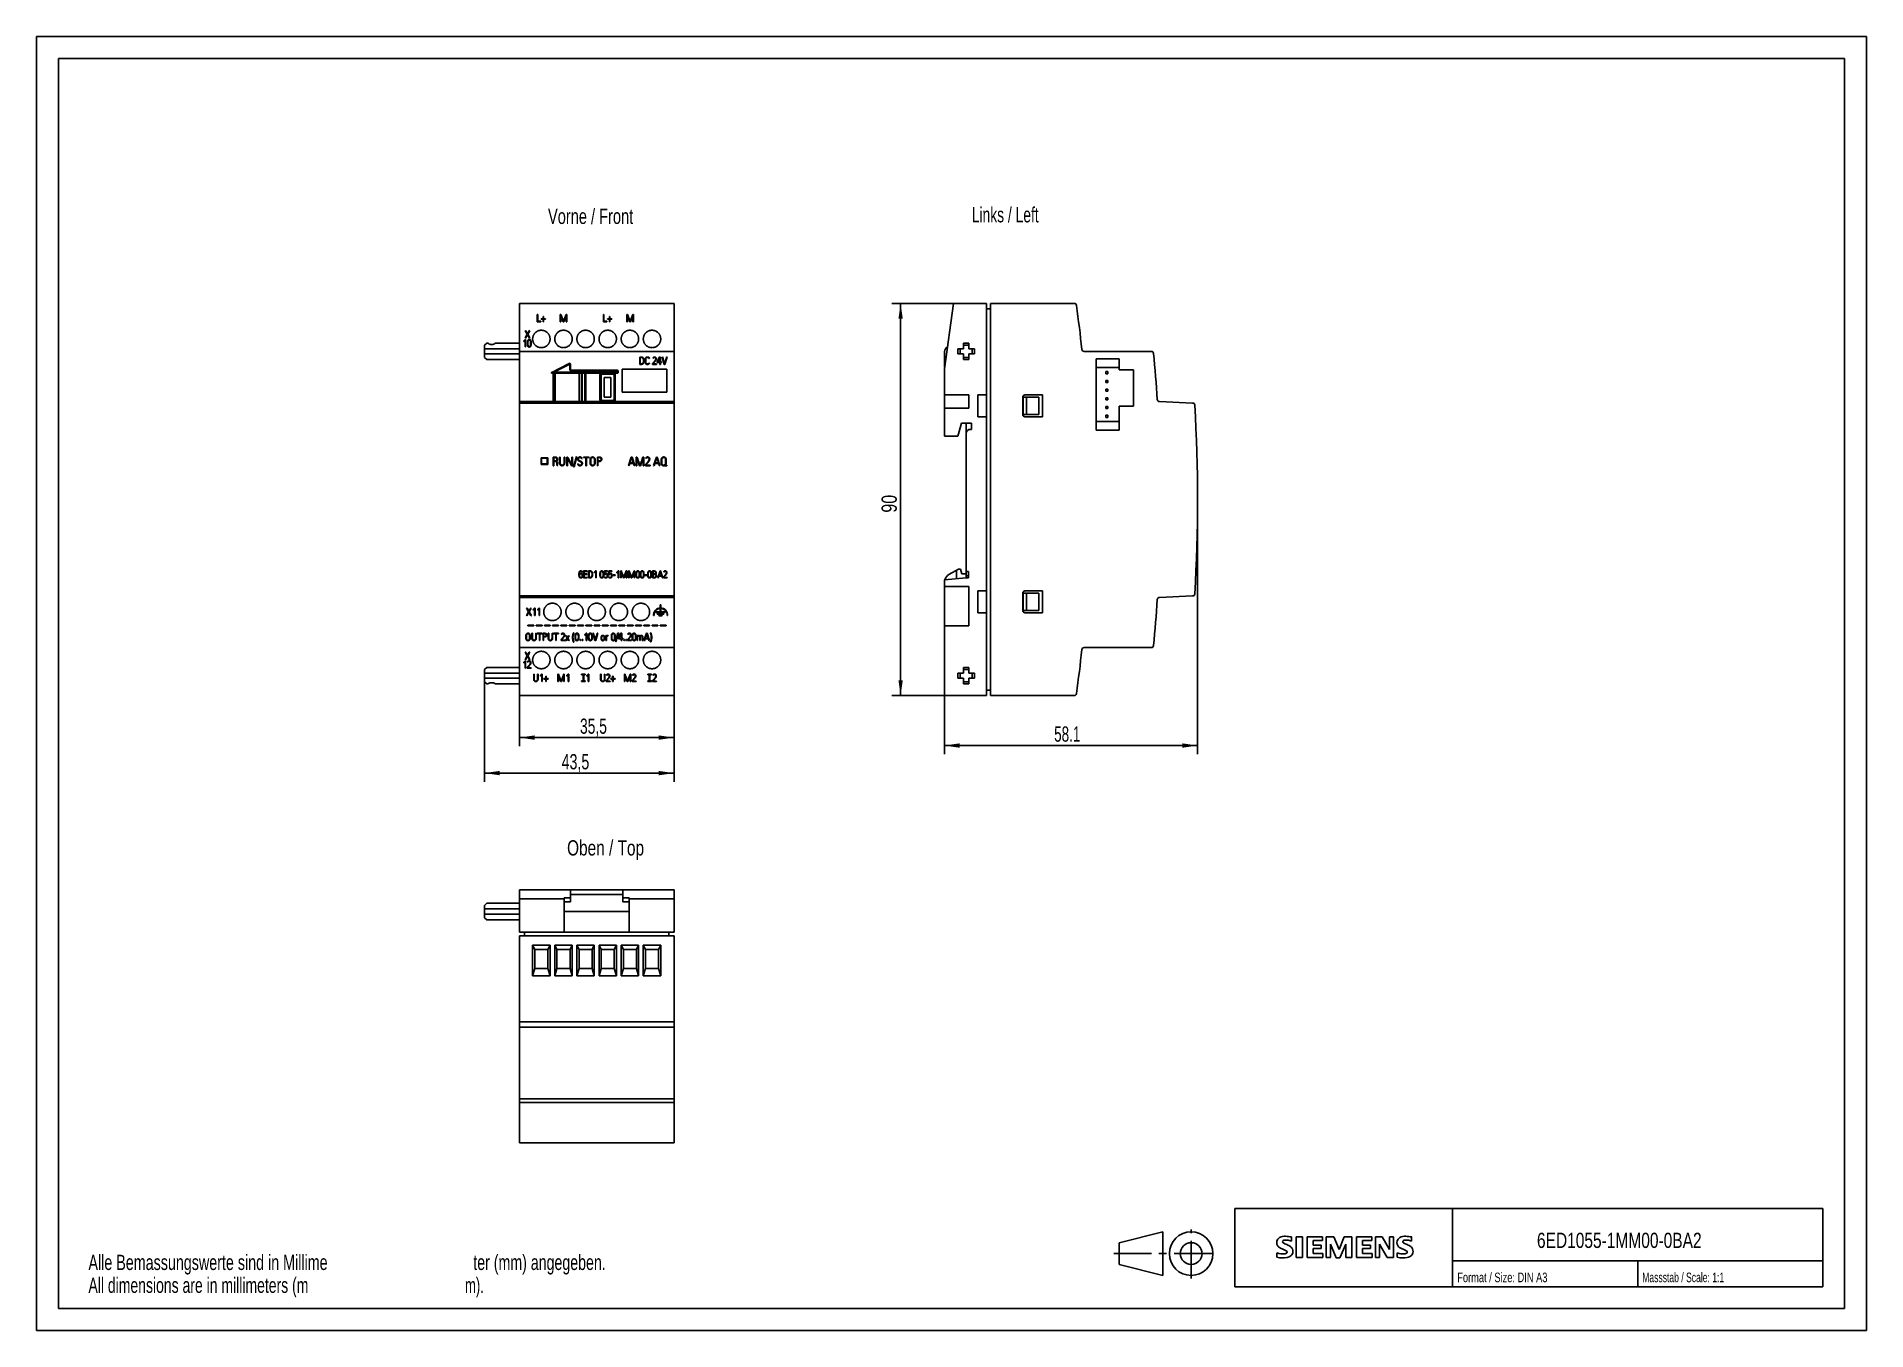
# Model space of a CAD drawing. Extents: x 0 to 420, y 0 to 297.
import ezdxf

# ---------------------------------------------------------------- set-up
doc = ezdxf.new("R2010")
doc.units = 0
doc.header["$LTSCALE"] = 23.1
doc.linetypes.add('CENTER', pattern=[0.6, 0.375, -0.075, 0.075, -0.075])
for name, color, linetype in [('10000_FRONT', 7, 'CONTINUOUS'), ('10100_DIM_FRONT', 7, 'CONTINUOUS'), ('10300_FRONT_GERMAN_ENGLISH', 7, 'CONTINUOUS'), ('10500_FRONT_LABELING', 7, 'CONTINUOUS'), ('11000_LEFT', 7, 'CONTINUOUS'), ('11100_DIM_LEFT', 7, 'CONTINUOUS'), ('11300_LEFT_GERMAN_ENGLISH', 7, 'CONTINUOUS'), ('13000_TOP', 7, 'CONTINUOUS'), ('13300_TOP_GERMAN_ENGLISH', 7, 'CONTINUOUS'), ('90000_FRAME', 7, 'CONTINUOUS'), ('91000_TIP', 7, 'CONTINUOUS')]:
    doc.layers.add(name, color=color, linetype=linetype)
doc.styles.get("Standard").update_dxf_attribs({"font": 'txt', "width": 0.8})
doc.dimstyles.new('DIMSTYLE_1', dxfattribs={"dimtxt": 3.5, "dimasz": 3.5, "dimexe": 0.18, "dimexo": 0.0625, "dimgap": 0.09, "dimtad": 1, "dimtxsty": 'STANDARD', "dimcen": 0.09, "dimazin": 3, "dimtp": 0.05, "dimtm": 0.05, "dimtfac": 1, "dimtofl": 0, "dimtmove": 0, "dimatfit": 3, "dimtolj": 1})
doc.dimstyles.new('DIMSTYLE_2', dxfattribs={"dimtxt": 3.5, "dimasz": 3.5, "dimexe": 0.18, "dimexo": 0.0625, "dimgap": 0.09, "dimtad": 1, "dimdec": 1, "dimtxsty": 'STANDARD', "dimcen": 0.09, "dimazin": 3, "dimtp": 0.1, "dimtm": 0.1, "dimtfac": 1, "dimtdec": 1, "dimtofl": 0, "dimtmove": 0, "dimatfit": 3, "dimtolj": 1})

msp = doc.modelspace()

# ---------------------------------------------------------------- texts
at = {"layer": '10300_FRONT_GERMAN_ENGLISH', "color": 7, "linetype": 'CONTINUOUS', "width": 0.716117}
msp.add_text('Vorne / Front', height=3.5, dxfattribs=at).set_placement((117.382, 253.989))
at = {"layer": '11300_LEFT_GERMAN_ENGLISH', "color": 7, "linetype": 'CONTINUOUS', "width": 0.678571}
msp.add_text('Links / Left', height=3.5, dxfattribs=at).set_placement((214.654, 254.352))
at = {"layer": '13300_TOP_GERMAN_ENGLISH', "linetype": 'CONTINUOUS', "width": 0.754762}
msp.add_text('Oben / Top', height=3.5, dxfattribs=at).set_placement((121.763, 109.019))
at = {"layer": '90000_FRAME', "color": 7, "linetype": 'CONTINUOUS'}
for s, height, width, p in [('6ED1055-1MM00-0BA2', 3.5, 0.760582, (344.382, 18.925)), ('Format / Size: DIN A3', 2.2, 0.723356, (326.092, 11.067)), ('Massstab / Scale: 1:1', 2.2, 0.668934, (368.545, 11.067))]:
    msp.add_text(s, height=height, dxfattribs=dict(at, width=width)).set_placement(p)
at = {"layer": '91000_TIP', "color": 7, "linetype": 'CONTINUOUS'}
for s, width, p in [('Alle Bemassungswerte sind in Millime', 0.701058, (11.906, 13.865)), ('ter (mm) angegeben.', 0.695489, (100.24, 13.865)), ('All dimensions are in millimeters (m', 0.685847, (11.904, 8.615)), ('m).', 0.642857, (98.321, 8.615))]:
    msp.add_text(s, height=3.5, dxfattribs=dict(at, width=width)).set_placement(p)

# ---------------------------------------------------------------- blocks, each defined once
blk = doc.blocks.new('*D0')
at = {"layer": '10100_DIM_FRONT', "linetype": 'CONTINUOUS'}
for p, q in [((146.31, 151.23), (146.31, 125.93)), ((102.81, 149.69), (102.81, 125.93)), ((102.81, 127.93), (124.56, 127.93)), ((146.31, 127.93), (124.56, 127.93))]:
    blk.add_line(p, q, dxfattribs=at)
for points in [[(106.31, 128.43), (102.81, 127.93), (106.31, 127.43)], [(142.81, 127.43), (146.31, 127.93), (142.81, 128.43)]]:
    blk.add_solid(points, dxfattribs=at)
at = {"layer": '10100_DIM_FRONT', "linetype": 'CONTINUOUS', "width": 0.696429}
blk.add_text('43,5', height=3.5, dxfattribs=at).set_placement((120.52, 128.8))
blk = doc.blocks.new('*D1')
at = {"layer": '10100_DIM_FRONT', "linetype": 'CONTINUOUS'}
for p, q in [((110.808052, 190.739389), (110.808052, 134.086548)), ((146.308052, 190.739389), (146.308052, 134.086548)), ((110.808052, 136.086548), (128.558052, 136.086548)), ((146.308052, 136.086548), (128.558052, 136.086548))]:
    blk.add_line(p, q, dxfattribs=at)
for points in [[(114.308052, 136.586548), (110.808052, 136.086548), (114.308052, 135.586548)], [(142.808052, 135.586548), (146.308052, 136.086548), (142.808052, 136.586548)]]:
    blk.add_solid(points, dxfattribs=at)
at = {"layer": '10100_DIM_FRONT', "linetype": 'CONTINUOUS', "width": 0.678571}
blk.add_text('35,5', height=3.5, dxfattribs=at).set_placement((124.727394, 136.961548))
blk = doc.blocks.new('*D2')
at = {"layer": '11100_DIM_LEFT', "linetype": 'CONTINUOUS'}
for p, q in [((214.274131, 235.740389), (196.318326, 235.740389)), ((198.318326, 235.740389), (198.318326, 190.740389)), ((198.318326, 145.740389), (198.318326, 190.740389)), ((213.219075, 145.740389), (196.318326, 145.740389))]:
    blk.add_line(p, q, dxfattribs=at)
for points in [[(198.818326, 232.240389), (198.318326, 235.740389), (197.818326, 232.240389)], [(197.818326, 149.240389), (198.318326, 145.740389), (198.818326, 149.240389)]]:
    blk.add_solid(points, dxfattribs=at)
at = {"layer": '11100_DIM_LEFT', "linetype": 'CONTINUOUS', "width": 0.785714}
blk.add_text('90', height=3.5, rotation=90, dxfattribs=at).set_placement((197.443326, 187.720521))
blk = doc.blocks.new('*D3')
at = {"layer": '11100_DIM_LEFT', "linetype": 'CONTINUOUS'}
for p, q in [((266.49, 190.74), (266.49, 132.26)), ((208.37, 153.74), (208.37, 132.26)), ((208.37, 134.26), (237.43, 134.26)), ((266.49, 134.26), (237.43, 134.26))]:
    blk.add_line(p, q, dxfattribs=at)
for points in [[(211.87, 134.76), (208.37, 134.26), (211.87, 133.76)], [(262.99, 133.76), (266.49, 134.26), (262.99, 134.76)]]:
    blk.add_solid(points, dxfattribs=at)
at = {"layer": '11100_DIM_LEFT', "linetype": 'CONTINUOUS', "width": 0.660714}
blk.add_text('58.1', height=3.5, dxfattribs=at).set_placement((233.56, 135.14))

# ---------------------------------------------------------------- dimensions: what is measured, and where the dimension line sits
at = {"layer": '10100_DIM_FRONT', "linetype": 'CONTINUOUS'}
for base, p1, p2, text, picture, middle in [((146.308, 136.087), (110.808, 190.739), (146.308, 190.739), '35,5', '*D1', (129.477, 138.712)), ((146.308, 127.93), (102.808, 149.69), (146.308, 151.227), '43,5', '*D0', (125.4, 130.555))]:
    dim = msp.add_linear_dim(base=base, p1=p1, p2=p2, text=text, dimstyle='DIMSTYLE_1', dxfattribs=at)
    dim.commit()
    dim.dimension.update_dxf_attribs({"geometry": picture, "text_midpoint": middle, "dimtype": 160})
at = {"layer": '11100_DIM_LEFT', "linetype": 'CONTINUOUS'}
dim = msp.add_linear_dim(base=(198.318, 145.74), p1=(214.274, 235.74), p2=(213.219, 145.74), angle=270, text='90', dimstyle='DIMSTYLE_1', dxfattribs=at)
dim.commit()
dim.dimension.update_dxf_attribs({"geometry": '*D2', "text_midpoint": (195.693, 190.471), "dimtype": 160})
dim = msp.add_linear_dim(base=(266.492, 134.26), p1=(208.37, 153.74), p2=(266.492, 190.74), dimstyle='DIMSTYLE_2', dxfattribs=at)
dim.commit()
dim.dimension.update_dxf_attribs({"geometry": '*D3', "text_midpoint": (238.187, 136.885), "dimtype": 160})

# ---------------------------------------------------------------- linework, layer by layer
at = {"layer": '10000_FRONT', "color": 7, "linetype": 'CONTINUOUS'}
for p, q in [((110.808, 235.74), (110.808, 145.74)), ((110.808, 235.74), (146.308, 235.74)), ((146.308, 235.74), (146.308, 145.74)), ((103.308, 226.64), (102.808, 226.14)), ((102.808, 223.34), (102.808, 226.14)), ((102.808, 225.34), (110.808, 225.34)), ((102.808, 224.14), (110.808, 224.14)), ((102.808, 223.34), (103.308, 222.84)), ((103.308, 226.64), (103.584, 226.64)), ((103.308, 222.84), (110.808, 222.84)), ((104.708, 226.34), (104.208, 226.34)), ((105.333, 226.64), (110.808, 226.64)), ((110.808, 224.74), (146.308, 224.74)), ((118.228, 219.929), (122.267, 221.992)), ((133.308, 219.74), (118.274, 219.74)), ((118.558, 219.74), (118.558, 213.24)), ((118.658, 219.74), (118.658, 213.24)), ((122.358, 221.814), (118.69, 219.94)), ((118.69, 219.94), (133.508, 219.94)), ((119.023, 219.74), (119.023, 213.24)), ((119.039, 219.74), (119.039, 213.24)), ((122.267, 221.992), (122.358, 221.814)), ((122.358, 220.64), (122.358, 221.814)), ((122.558, 221.814), (122.358, 221.814)), ((122.558, 220.64), (122.358, 220.64)), ((122.558, 221.814), (122.558, 220.64)), ((122.758, 220.44), (122.758, 220.24)), ((122.758, 220.44), (133.308, 220.44)), ((122.758, 220.24), (133.508, 220.24)), ((124.567, 213.24), (124.567, 219.74)), ((125.058, 219.74), (125.058, 213.24)), ((125.258, 219.74), (125.258, 213.24)), ((125.858, 219.74), (125.858, 213.24)), ((126.058, 219.74), (126.058, 213.24)), ((129.258, 213.79), (129.258, 219.19)), ((129.558, 219.19), (129.258, 219.19)), ((129.558, 219.19), (129.558, 213.79)), ((129.738, 219.465), (129.618, 219.74)), ((129.858, 219.49), (129.858, 219.74)), ((132.258, 219.49), (129.858, 219.49)), ((130.295, 214.228), (130.295, 218.753)), ((130.295, 218.753), (131.821, 218.753)), ((131.821, 218.753), (131.821, 214.228)), ((132.258, 219.49), (132.258, 219.74)), ((132.378, 219.465), (132.498, 219.74)), ((132.533, 219.31), (132.808, 219.43)), ((132.558, 213.79), (132.558, 219.19)), ((132.808, 219.19), (132.558, 219.19)), ((132.808, 213.24), (132.808, 219.74)), ((133.308, 219.74), (133.308, 220.44)), ((133.508, 220.24), (133.508, 219.94)), ((134.428, 215.36), (134.428, 220.62)), ((134.428, 220.62), (144.688, 220.62)), ((144.688, 220.62), (144.688, 215.36)), ((131.821, 214.228), (130.295, 214.228)), ((144.688, 215.36), (134.428, 215.36)), ((110.808, 213.221), (146.308, 213.221)), ((110.808, 212.888), (146.308, 212.888)), ((118.558, 213.24), (132.808, 213.24)), ((129.558, 213.79), (129.258, 213.79)), ((129.738, 213.515), (129.618, 213.24)), ((129.858, 213.49), (129.858, 213.24)), ((129.858, 213.49), (132.258, 213.49)), ((132.258, 213.49), (132.258, 213.24)), ((132.378, 213.515), (132.498, 213.24)), ((132.533, 213.67), (132.808, 213.551)), ((132.558, 213.79), (132.808, 213.79)), ((115.808, 200.298), (115.808, 198.797)), ((117.308, 200.298), (115.808, 200.298)), ((115.808, 198.797), (117.308, 198.797)), ((115.908, 200.198), (115.908, 198.897)), ((117.208, 200.198), (115.908, 200.198)), ((115.908, 198.897), (117.208, 198.897)), ((117.208, 198.897), (117.208, 200.198)), ((117.308, 198.797), (117.308, 200.298)), ((110.808, 168.593), (146.308, 168.593)), ((110.808, 168.26), (146.308, 168.26)), ((141.617, 164.12), (141.717, 164.12)), ((142.113, 164.92), (142.113, 164.82)), ((143.163, 164.92), (142.113, 164.92)), ((142.113, 164.82), (144.313, 164.82)), ((142.453, 164.52), (142.453, 164.42)), ((143.973, 164.52), (142.453, 164.52)), ((142.453, 164.42), (143.973, 164.42)), ((142.813, 164.12), (142.813, 164.02)), ((143.613, 164.12), (142.813, 164.12)), ((142.813, 164.02), (143.613, 164.02)), ((143.163, 166.52), (143.163, 165.84)), ((143.263, 166.52), (143.163, 166.52)), ((143.163, 165.74), (143.163, 164.92)), ((143.263, 165.84), (143.263, 166.52)), ((143.263, 164.92), (143.263, 165.74)), ((144.313, 164.92), (143.263, 164.92)), ((143.613, 164.02), (143.613, 164.12)), ((143.973, 164.42), (143.973, 164.52)), ((144.313, 164.82), (144.313, 164.92)), ((144.708, 164.12), (144.808, 164.12)), ((112.747, 161.746), (112.747, 161.906)), ((112.747, 161.906), (114.106, 161.906)), ((114.106, 161.746), (112.747, 161.746)), ((114.106, 161.906), (114.106, 161.746)), ((114.648, 161.746), (114.648, 161.906)), ((114.648, 161.906), (116.007, 161.906)), ((116.007, 161.746), (114.648, 161.746)), ((116.007, 161.906), (116.007, 161.746)), ((116.549, 161.746), (116.549, 161.906)), ((116.549, 161.906), (117.907, 161.906)), ((117.907, 161.746), (116.549, 161.746)), ((117.907, 161.906), (117.907, 161.746)), ((118.45, 161.746), (118.45, 161.906)), ((118.45, 161.906), (119.808, 161.906)), ((119.808, 161.746), (118.45, 161.746)), ((119.808, 161.906), (119.808, 161.746)), ((120.35, 161.746), (120.35, 161.906)), ((120.35, 161.906), (121.709, 161.906)), ((121.709, 161.746), (120.35, 161.746)), ((121.709, 161.906), (121.709, 161.746)), ((122.251, 161.746), (122.251, 161.906)), ((122.251, 161.906), (123.61, 161.906)), ((123.61, 161.746), (122.251, 161.746)), ((123.61, 161.906), (123.61, 161.746)), ((124.152, 161.746), (124.152, 161.906)), ((124.152, 161.906), (125.51, 161.906)), ((125.51, 161.746), (124.152, 161.746)), ((125.51, 161.906), (125.51, 161.746)), ((126.053, 161.746), (126.053, 161.906)), ((126.053, 161.906), (127.411, 161.906)), ((127.411, 161.746), (126.053, 161.746)), ((127.411, 161.906), (127.411, 161.746)), ((127.953, 161.746), (127.953, 161.906)), ((127.953, 161.906), (129.312, 161.906)), ((129.312, 161.746), (127.953, 161.746)), ((129.312, 161.906), (129.312, 161.746)), ((129.854, 161.746), (129.854, 161.906)), ((129.854, 161.906), (131.212, 161.906)), ((131.212, 161.746), (129.854, 161.746)), ((131.212, 161.906), (131.212, 161.746)), ((131.755, 161.746), (131.755, 161.906)), ((131.755, 161.906), (133.113, 161.906)), ((133.113, 161.746), (131.755, 161.746)), ((133.113, 161.906), (133.113, 161.746)), ((133.655, 161.746), (133.655, 161.906)), ((133.655, 161.906), (135.014, 161.906)), ((135.014, 161.746), (133.655, 161.746)), ((135.014, 161.906), (135.014, 161.746)), ((135.556, 161.746), (135.556, 161.906)), ((135.556, 161.906), (136.915, 161.906)), ((136.915, 161.746), (135.556, 161.746)), ((136.915, 161.906), (136.915, 161.746)), ((137.457, 161.746), (137.457, 161.906)), ((137.457, 161.906), (138.815, 161.906)), ((138.815, 161.746), (137.457, 161.746)), ((138.815, 161.906), (138.815, 161.746)), ((139.358, 161.746), (139.358, 161.906)), ((139.358, 161.906), (140.716, 161.906)), ((140.716, 161.746), (139.358, 161.746)), ((140.716, 161.906), (140.716, 161.746)), ((141.258, 161.746), (141.258, 161.906)), ((141.258, 161.906), (142.617, 161.906)), ((142.617, 161.746), (141.258, 161.746)), ((142.617, 161.906), (142.617, 161.746)), ((143.159, 161.746), (143.159, 161.906)), ((143.159, 161.906), (144.518, 161.906)), ((144.518, 161.746), (143.159, 161.746)), ((144.518, 161.906), (144.518, 161.746)), ((110.808, 156.74), (146.308, 156.74)), ((103.308, 152.19), (102.808, 151.69)), ((102.808, 148.89), (102.808, 151.69)), ((103.308, 152.19), (110.808, 152.19)), ((102.808, 150.89), (110.808, 150.89)), ((102.808, 149.69), (110.808, 149.69)), ((102.808, 148.89), (103.308, 148.39)), ((103.308, 148.39), (103.584, 148.39)), ((104.208, 148.69), (104.708, 148.69)), ((105.333, 148.39), (110.808, 148.39)), ((146.308, 145.74), (110.808, 145.74))]:
    msp.add_line(p, q, dxfattribs=at)
for centre, radius, start, end in [((104.208, 227.14), 0.8, 218.68219, 270), ((104.708, 227.14), 0.8, 270, 321.31781), ((129.858, 219.19), 0.6, 113.55646, 180), ((129.858, 219.19), 0.3, 90, 180), ((132.258, 219.19), 0.3, 0, 90), ((132.258, 219.19), 0.6, 23.55646, 66.44354), ((133.308, 220.24), 0.2, 0, 90), ((129.858, 213.79), 0.6, 180, 246.44354), ((129.858, 213.79), 0.3, 180, 270), ((132.258, 213.79), 0.3, 270, 360), ((132.258, 213.79), 0.6, 293.55646, 336.44354), ((143.213, 164.24), 1.6, 91.79079, 184.30122), ((143.213, 164.24), 1.5, 91.91021, 184.58857), ((143.213, 164.24), 1.6, 355.69878, 88.20922), ((143.213, 164.24), 1.5, 355.41143, 88.08979), ((104.208, 147.89), 0.8, 90, 141.31781), ((104.708, 147.89), 0.8, 38.68219, 90)]:
    msp.add_arc(centre, radius, start, end, dxfattribs=at)
for points, knots in [([(117.858, 227.59), (117.858, 227.656), (117.855, 227.722), (117.842, 227.851), (117.833, 227.915), (117.807, 228.043), (117.792, 228.106), (117.763, 228.2), (117.753, 228.231), (117.731, 228.293), (117.719, 228.324), (117.682, 228.414), (117.626, 228.532), (117.559, 228.644), (117.505, 228.725), (117.487, 228.752), (117.448, 228.805), (117.427, 228.831), (117.365, 228.907), (117.321, 228.956), (117.183, 229.094), (117.082, 229.177), (116.959, 229.26), (116.946, 229.269), (116.918, 229.287), (116.904, 229.295), (116.861, 229.321), (116.833, 229.337), (116.746, 229.384), (116.687, 229.412), (116.566, 229.462), (116.505, 229.484), (116.411, 229.513), (116.379, 229.522), (116.315, 229.538), (116.283, 229.545), (116.186, 229.564), (116.056, 229.584), (115.925, 229.59), (115.795, 229.59), (115.729, 229.587), (115.63, 229.578), (115.597, 229.574), (115.532, 229.564), (115.37, 229.536), (115.214, 229.488), (115.062, 229.426), (115.032, 229.412), (114.987, 229.391), (114.973, 229.384), (114.943, 229.369), (114.87, 229.331), (114.8, 229.289), (114.637, 229.18), (114.536, 229.097), (114.419, 228.98), (114.397, 228.956), (114.353, 228.908), (114.331, 228.883), (114.269, 228.807), (114.231, 228.755), (114.158, 228.647), (114.125, 228.591), (114.079, 228.504), (114.064, 228.475), (114.036, 228.415), (114.022, 228.385), (113.985, 228.294), (113.941, 228.172), (113.909, 228.046), (113.89, 227.95), (113.885, 227.918), (113.875, 227.853), (113.871, 227.82), (113.861, 227.722), (113.858, 227.656), (113.858, 227.59)], [0, 0, 0, 0, 0.03125, 0.03125, 0.0625, 0.0625, 0.09375, 0.09375, 0.109375, 0.109375, 0.125, 0.125, 0.15625, 0.1875, 0.1875, 0.203125, 0.203125, 0.21875, 0.21875, 0.25, 0.25, 0.3125, 0.3125, 0.3203125, 0.3203125, 0.328125, 0.328125, 0.34375, 0.34375, 0.375, 0.375, 0.40625, 0.40625, 0.421875, 0.421875, 0.4375, 0.4375, 0.46875, 0.5, 0.5, 0.53125, 0.53125, 0.546875, 0.546875, 0.5625, 0.625, 0.625, 0.640625, 0.640625, 0.6484375, 0.6484375, 0.65625, 0.6875, 0.6875, 0.75, 0.75, 0.765625, 0.765625, 0.78125, 0.78125, 0.8125, 0.8125, 0.84375, 0.84375, 0.859375, 0.859375, 0.875, 0.875, 0.90625, 0.9375, 0.9375, 0.953125, 0.953125, 0.96875, 0.96875, 1, 1, 1, 1]), ([(113.858, 227.59), (113.858, 227.525), (113.861, 227.459), (113.874, 227.33), (113.884, 227.266), (113.909, 227.138), (113.924, 227.075), (113.953, 226.981), (113.963, 226.95), (113.985, 226.888), (113.997, 226.857), (114.034, 226.767), (114.09, 226.649), (114.157, 226.537), (114.211, 226.456), (114.23, 226.429), (114.269, 226.376), (114.289, 226.35), (114.351, 226.273), (114.395, 226.225), (114.533, 226.086), (114.634, 226.003), (114.757, 225.921), (114.771, 225.912), (114.798, 225.894), (114.813, 225.885), (114.855, 225.86), (114.884, 225.844), (114.97, 225.797), (115.029, 225.769), (115.15, 225.719), (115.211, 225.697), (115.305, 225.668), (115.337, 225.659), (115.401, 225.643), (115.433, 225.636), (115.53, 225.616), (115.66, 225.597), (115.791, 225.59), (115.922, 225.59), (115.987, 225.593), (116.086, 225.603), (116.119, 225.607), (116.184, 225.617), (116.216, 225.622), (116.313, 225.642), (116.376, 225.658), (116.501, 225.695), (116.563, 225.717), (116.654, 225.755), (116.684, 225.769), (116.729, 225.79), (116.743, 225.797), (116.773, 225.812), (116.846, 225.85), (116.916, 225.892), (117.079, 226.001), (117.18, 226.084), (117.297, 226.2), (117.319, 226.224), (117.363, 226.273), (117.385, 226.298), (117.447, 226.374), (117.485, 226.426), (117.558, 226.534), (117.591, 226.59), (117.638, 226.677), (117.652, 226.706), (117.68, 226.766), (117.694, 226.796), (117.731, 226.887), (117.775, 227.009), (117.807, 227.135), (117.826, 227.231), (117.831, 227.263), (117.841, 227.328), (117.845, 227.361), (117.855, 227.459), (117.858, 227.525), (117.858, 227.59)], [0, 0, 0, 0, 0.03125, 0.03125, 0.0625, 0.0625, 0.09375, 0.09375, 0.109375, 0.109375, 0.125, 0.125, 0.15625, 0.1875, 0.1875, 0.203125, 0.203125, 0.21875, 0.21875, 0.25, 0.25, 0.3125, 0.3125, 0.3203125, 0.3203125, 0.328125, 0.328125, 0.34375, 0.34375, 0.375, 0.375, 0.40625, 0.40625, 0.421875, 0.421875, 0.4375, 0.4375, 0.46875, 0.5, 0.5, 0.53125, 0.53125, 0.546875, 0.546875, 0.5625, 0.5625, 0.59375, 0.59375, 0.625, 0.625, 0.640625, 0.640625, 0.6484375, 0.6484375, 0.65625, 0.6875, 0.6875, 0.75, 0.75, 0.765625, 0.765625, 0.78125, 0.78125, 0.8125, 0.8125, 0.84375, 0.84375, 0.859375, 0.859375, 0.875, 0.875, 0.90625, 0.9375, 0.9375, 0.953125, 0.953125, 0.96875, 0.96875, 1, 1, 1, 1]), ([(122.938, 227.59), (122.938, 227.656), (122.935, 227.722), (122.922, 227.851), (122.913, 227.915), (122.887, 228.043), (122.872, 228.106), (122.843, 228.2), (122.833, 228.231), (122.811, 228.293), (122.799, 228.324), (122.762, 228.414), (122.706, 228.532), (122.639, 228.644), (122.585, 228.725), (122.567, 228.752), (122.528, 228.805), (122.507, 228.831), (122.445, 228.907), (122.401, 228.956), (122.263, 229.094), (122.162, 229.177), (122.039, 229.26), (122.026, 229.269), (121.998, 229.287), (121.984, 229.295), (121.941, 229.321), (121.913, 229.337), (121.826, 229.384), (121.767, 229.412), (121.646, 229.462), (121.585, 229.484), (121.491, 229.513), (121.459, 229.522), (121.395, 229.538), (121.363, 229.545), (121.266, 229.564), (121.136, 229.584), (121.005, 229.59), (120.875, 229.59), (120.809, 229.587), (120.71, 229.578), (120.677, 229.574), (120.612, 229.564), (120.45, 229.536), (120.294, 229.488), (120.142, 229.426), (120.112, 229.412), (120.067, 229.391), (120.053, 229.384), (120.023, 229.369), (119.95, 229.331), (119.88, 229.289), (119.717, 229.18), (119.616, 229.097), (119.499, 228.98), (119.477, 228.956), (119.433, 228.908), (119.411, 228.883), (119.349, 228.807), (119.311, 228.755), (119.238, 228.647), (119.205, 228.591), (119.159, 228.504), (119.144, 228.475), (119.116, 228.415), (119.102, 228.385), (119.065, 228.294), (119.021, 228.172), (118.989, 228.046), (118.97, 227.95), (118.965, 227.918), (118.955, 227.853), (118.951, 227.82), (118.941, 227.722), (118.938, 227.656), (118.938, 227.59)], [0, 0, 0, 0, 0.03125, 0.03125, 0.0625, 0.0625, 0.09375, 0.09375, 0.109375, 0.109375, 0.125, 0.125, 0.15625, 0.1875, 0.1875, 0.203125, 0.203125, 0.21875, 0.21875, 0.25, 0.25, 0.3125, 0.3125, 0.3203125, 0.3203125, 0.328125, 0.328125, 0.34375, 0.34375, 0.375, 0.375, 0.40625, 0.40625, 0.421875, 0.421875, 0.4375, 0.4375, 0.46875, 0.5, 0.5, 0.53125, 0.53125, 0.546875, 0.546875, 0.5625, 0.625, 0.625, 0.640625, 0.640625, 0.6484375, 0.6484375, 0.65625, 0.6875, 0.6875, 0.75, 0.75, 0.765625, 0.765625, 0.78125, 0.78125, 0.8125, 0.8125, 0.84375, 0.84375, 0.859375, 0.859375, 0.875, 0.875, 0.90625, 0.9375, 0.9375, 0.953125, 0.953125, 0.96875, 0.96875, 1, 1, 1, 1]), ([(118.938, 227.59), (118.938, 227.525), (118.941, 227.459), (118.954, 227.33), (118.964, 227.266), (118.989, 227.138), (119.004, 227.075), (119.033, 226.981), (119.043, 226.95), (119.065, 226.888), (119.077, 226.857), (119.114, 226.767), (119.17, 226.649), (119.237, 226.537), (119.291, 226.456), (119.31, 226.429), (119.349, 226.376), (119.369, 226.35), (119.431, 226.273), (119.475, 226.225), (119.613, 226.086), (119.714, 226.003), (119.837, 225.921), (119.851, 225.912), (119.878, 225.894), (119.893, 225.885), (119.935, 225.86), (119.964, 225.844), (120.05, 225.797), (120.109, 225.769), (120.23, 225.719), (120.291, 225.697), (120.385, 225.668), (120.417, 225.659), (120.481, 225.643), (120.513, 225.636), (120.61, 225.616), (120.74, 225.597), (120.871, 225.59), (121.002, 225.59), (121.067, 225.593), (121.166, 225.603), (121.199, 225.607), (121.264, 225.617), (121.296, 225.622), (121.393, 225.642), (121.456, 225.658), (121.581, 225.695), (121.643, 225.717), (121.734, 225.755), (121.764, 225.769), (121.809, 225.79), (121.823, 225.797), (121.853, 225.812), (121.926, 225.85), (121.996, 225.892), (122.159, 226.001), (122.26, 226.084), (122.377, 226.2), (122.399, 226.224), (122.443, 226.273), (122.465, 226.298), (122.527, 226.374), (122.565, 226.426), (122.638, 226.534), (122.671, 226.59), (122.718, 226.677), (122.732, 226.706), (122.76, 226.766), (122.774, 226.796), (122.811, 226.887), (122.855, 227.009), (122.887, 227.135), (122.906, 227.231), (122.911, 227.263), (122.921, 227.328), (122.925, 227.361), (122.935, 227.459), (122.938, 227.525), (122.938, 227.59)], [0, 0, 0, 0, 0.03125, 0.03125, 0.0625, 0.0625, 0.09375, 0.09375, 0.109375, 0.109375, 0.125, 0.125, 0.15625, 0.1875, 0.1875, 0.203125, 0.203125, 0.21875, 0.21875, 0.25, 0.25, 0.3125, 0.3125, 0.3203125, 0.3203125, 0.328125, 0.328125, 0.34375, 0.34375, 0.375, 0.375, 0.40625, 0.40625, 0.421875, 0.421875, 0.4375, 0.4375, 0.46875, 0.5, 0.5, 0.53125, 0.53125, 0.546875, 0.546875, 0.5625, 0.5625, 0.59375, 0.59375, 0.625, 0.625, 0.640625, 0.640625, 0.6484375, 0.6484375, 0.65625, 0.6875, 0.6875, 0.75, 0.75, 0.765625, 0.765625, 0.78125, 0.78125, 0.8125, 0.8125, 0.84375, 0.84375, 0.859375, 0.859375, 0.875, 0.875, 0.90625, 0.9375, 0.9375, 0.953125, 0.953125, 0.96875, 0.96875, 1, 1, 1, 1]), ([(128.018, 227.59), (128.018, 227.656), (128.015, 227.722), (128.002, 227.851), (127.993, 227.915), (127.967, 228.043), (127.952, 228.106), (127.923, 228.2), (127.913, 228.231), (127.891, 228.293), (127.879, 228.324), (127.842, 228.414), (127.786, 228.532), (127.719, 228.644), (127.665, 228.725), (127.647, 228.752), (127.608, 228.805), (127.587, 228.831), (127.525, 228.907), (127.481, 228.956), (127.343, 229.094), (127.242, 229.177), (127.119, 229.26), (127.106, 229.269), (127.078, 229.287), (127.064, 229.295), (127.021, 229.321), (126.993, 229.337), (126.906, 229.384), (126.847, 229.412), (126.726, 229.462), (126.665, 229.484), (126.571, 229.513), (126.539, 229.522), (126.475, 229.538), (126.443, 229.545), (126.346, 229.564), (126.216, 229.584), (126.085, 229.59), (125.955, 229.59), (125.889, 229.587), (125.79, 229.578), (125.757, 229.574), (125.692, 229.564), (125.53, 229.536), (125.374, 229.488), (125.222, 229.426), (125.192, 229.412), (125.147, 229.391), (125.133, 229.384), (125.103, 229.369), (125.03, 229.331), (124.96, 229.289), (124.797, 229.18), (124.696, 229.097), (124.579, 228.98), (124.557, 228.956), (124.513, 228.908), (124.491, 228.883), (124.429, 228.807), (124.391, 228.755), (124.318, 228.647), (124.285, 228.591), (124.239, 228.504), (124.224, 228.475), (124.196, 228.415), (124.182, 228.385), (124.145, 228.294), (124.101, 228.172), (124.069, 228.046), (124.05, 227.95), (124.045, 227.918), (124.035, 227.853), (124.031, 227.82), (124.021, 227.722), (124.018, 227.656), (124.018, 227.59)], [0, 0, 0, 0, 0.03125, 0.03125, 0.0625, 0.0625, 0.09375, 0.09375, 0.109375, 0.109375, 0.125, 0.125, 0.15625, 0.1875, 0.1875, 0.203125, 0.203125, 0.21875, 0.21875, 0.25, 0.25, 0.3125, 0.3125, 0.3203125, 0.3203125, 0.328125, 0.328125, 0.34375, 0.34375, 0.375, 0.375, 0.40625, 0.40625, 0.421875, 0.421875, 0.4375, 0.4375, 0.46875, 0.5, 0.5, 0.53125, 0.53125, 0.546875, 0.546875, 0.5625, 0.625, 0.625, 0.640625, 0.640625, 0.6484375, 0.6484375, 0.65625, 0.6875, 0.6875, 0.75, 0.75, 0.765625, 0.765625, 0.78125, 0.78125, 0.8125, 0.8125, 0.84375, 0.84375, 0.859375, 0.859375, 0.875, 0.875, 0.90625, 0.9375, 0.9375, 0.953125, 0.953125, 0.96875, 0.96875, 1, 1, 1, 1]), ([(124.018, 227.59), (124.018, 227.525), (124.021, 227.459), (124.034, 227.33), (124.044, 227.266), (124.069, 227.138), (124.084, 227.075), (124.113, 226.981), (124.123, 226.95), (124.145, 226.888), (124.157, 226.857), (124.194, 226.767), (124.25, 226.649), (124.317, 226.537), (124.371, 226.456), (124.39, 226.429), (124.429, 226.376), (124.449, 226.35), (124.511, 226.273), (124.555, 226.225), (124.693, 226.086), (124.794, 226.003), (124.917, 225.921), (124.931, 225.912), (124.958, 225.894), (124.973, 225.885), (125.015, 225.86), (125.044, 225.844), (125.13, 225.797), (125.189, 225.769), (125.31, 225.719), (125.371, 225.697), (125.465, 225.668), (125.497, 225.659), (125.561, 225.643), (125.593, 225.636), (125.69, 225.616), (125.82, 225.597), (125.951, 225.59), (126.082, 225.59), (126.147, 225.593), (126.246, 225.603), (126.279, 225.607), (126.344, 225.617), (126.376, 225.622), (126.473, 225.642), (126.536, 225.658), (126.661, 225.695), (126.723, 225.717), (126.814, 225.755), (126.844, 225.769), (126.889, 225.79), (126.903, 225.797), (126.933, 225.812), (127.006, 225.85), (127.076, 225.892), (127.239, 226.001), (127.34, 226.084), (127.457, 226.2), (127.479, 226.224), (127.523, 226.273), (127.545, 226.298), (127.607, 226.374), (127.645, 226.426), (127.718, 226.534), (127.751, 226.59), (127.798, 226.677), (127.812, 226.706), (127.84, 226.766), (127.854, 226.796), (127.891, 226.887), (127.935, 227.009), (127.967, 227.135), (127.986, 227.231), (127.991, 227.263), (128.001, 227.328), (128.005, 227.361), (128.015, 227.459), (128.018, 227.525), (128.018, 227.59)], [0, 0, 0, 0, 0.03125, 0.03125, 0.0625, 0.0625, 0.09375, 0.09375, 0.109375, 0.109375, 0.125, 0.125, 0.15625, 0.1875, 0.1875, 0.203125, 0.203125, 0.21875, 0.21875, 0.25, 0.25, 0.3125, 0.3125, 0.3203125, 0.3203125, 0.328125, 0.328125, 0.34375, 0.34375, 0.375, 0.375, 0.40625, 0.40625, 0.421875, 0.421875, 0.4375, 0.4375, 0.46875, 0.5, 0.5, 0.53125, 0.53125, 0.546875, 0.546875, 0.5625, 0.5625, 0.59375, 0.59375, 0.625, 0.625, 0.640625, 0.640625, 0.6484375, 0.6484375, 0.65625, 0.6875, 0.6875, 0.75, 0.75, 0.765625, 0.765625, 0.78125, 0.78125, 0.8125, 0.8125, 0.84375, 0.84375, 0.859375, 0.859375, 0.875, 0.875, 0.90625, 0.9375, 0.9375, 0.953125, 0.953125, 0.96875, 0.96875, 1, 1, 1, 1]), ([(133.098, 227.59), (133.098, 227.656), (133.095, 227.722), (133.082, 227.851), (133.073, 227.915), (133.047, 228.043), (133.032, 228.106), (133.003, 228.2), (132.993, 228.231), (132.971, 228.293), (132.959, 228.324), (132.922, 228.414), (132.866, 228.532), (132.799, 228.644), (132.745, 228.725), (132.727, 228.752), (132.688, 228.805), (132.667, 228.831), (132.605, 228.907), (132.561, 228.956), (132.423, 229.094), (132.322, 229.177), (132.199, 229.26), (132.186, 229.269), (132.158, 229.287), (132.144, 229.295), (132.101, 229.321), (132.073, 229.337), (131.986, 229.384), (131.927, 229.412), (131.806, 229.462), (131.745, 229.484), (131.651, 229.513), (131.619, 229.522), (131.555, 229.538), (131.523, 229.545), (131.426, 229.564), (131.296, 229.584), (131.165, 229.59), (131.035, 229.59), (130.969, 229.587), (130.87, 229.578), (130.837, 229.574), (130.772, 229.564), (130.61, 229.536), (130.454, 229.488), (130.302, 229.426), (130.272, 229.412), (130.227, 229.391), (130.213, 229.384), (130.183, 229.369), (130.11, 229.331), (130.04, 229.289), (129.877, 229.18), (129.776, 229.097), (129.659, 228.98), (129.637, 228.956), (129.593, 228.908), (129.571, 228.883), (129.509, 228.807), (129.471, 228.755), (129.398, 228.647), (129.365, 228.591), (129.319, 228.504), (129.304, 228.475), (129.276, 228.415), (129.262, 228.385), (129.225, 228.294), (129.181, 228.172), (129.149, 228.046), (129.13, 227.95), (129.125, 227.918), (129.115, 227.853), (129.111, 227.82), (129.101, 227.722), (129.098, 227.656), (129.098, 227.59)], [0, 0, 0, 0, 0.03125, 0.03125, 0.0625, 0.0625, 0.09375, 0.09375, 0.109375, 0.109375, 0.125, 0.125, 0.15625, 0.1875, 0.1875, 0.203125, 0.203125, 0.21875, 0.21875, 0.25, 0.25, 0.3125, 0.3125, 0.3203125, 0.3203125, 0.328125, 0.328125, 0.34375, 0.34375, 0.375, 0.375, 0.40625, 0.40625, 0.421875, 0.421875, 0.4375, 0.4375, 0.46875, 0.5, 0.5, 0.53125, 0.53125, 0.546875, 0.546875, 0.5625, 0.625, 0.625, 0.640625, 0.640625, 0.6484375, 0.6484375, 0.65625, 0.6875, 0.6875, 0.75, 0.75, 0.765625, 0.765625, 0.78125, 0.78125, 0.8125, 0.8125, 0.84375, 0.84375, 0.859375, 0.859375, 0.875, 0.875, 0.90625, 0.9375, 0.9375, 0.953125, 0.953125, 0.96875, 0.96875, 1, 1, 1, 1]), ([(129.098, 227.59), (129.098, 227.525), (129.101, 227.459), (129.114, 227.33), (129.124, 227.266), (129.149, 227.138), (129.164, 227.075), (129.193, 226.981), (129.203, 226.95), (129.225, 226.888), (129.237, 226.857), (129.274, 226.767), (129.33, 226.649), (129.397, 226.537), (129.451, 226.456), (129.47, 226.429), (129.509, 226.376), (129.529, 226.35), (129.591, 226.273), (129.635, 226.225), (129.773, 226.086), (129.874, 226.003), (129.997, 225.921), (130.011, 225.912), (130.038, 225.894), (130.053, 225.885), (130.095, 225.86), (130.124, 225.844), (130.21, 225.797), (130.269, 225.769), (130.39, 225.719), (130.451, 225.697), (130.545, 225.668), (130.577, 225.659), (130.641, 225.643), (130.673, 225.636), (130.77, 225.616), (130.9, 225.597), (131.031, 225.59), (131.162, 225.59), (131.227, 225.593), (131.326, 225.603), (131.359, 225.607), (131.424, 225.617), (131.456, 225.622), (131.553, 225.642), (131.616, 225.658), (131.741, 225.695), (131.803, 225.717), (131.894, 225.755), (131.924, 225.769), (131.969, 225.79), (131.983, 225.797), (132.013, 225.812), (132.086, 225.85), (132.156, 225.892), (132.319, 226.001), (132.42, 226.084), (132.537, 226.2), (132.559, 226.224), (132.603, 226.273), (132.625, 226.298), (132.687, 226.374), (132.725, 226.426), (132.798, 226.534), (132.831, 226.59), (132.878, 226.677), (132.892, 226.706), (132.92, 226.766), (132.934, 226.796), (132.971, 226.887), (133.015, 227.009), (133.047, 227.135), (133.066, 227.231), (133.071, 227.263), (133.081, 227.328), (133.085, 227.361), (133.095, 227.459), (133.098, 227.525), (133.098, 227.59)], [0, 0, 0, 0, 0.03125, 0.03125, 0.0625, 0.0625, 0.09375, 0.09375, 0.109375, 0.109375, 0.125, 0.125, 0.15625, 0.1875, 0.1875, 0.203125, 0.203125, 0.21875, 0.21875, 0.25, 0.25, 0.3125, 0.3125, 0.3203125, 0.3203125, 0.328125, 0.328125, 0.34375, 0.34375, 0.375, 0.375, 0.40625, 0.40625, 0.421875, 0.421875, 0.4375, 0.4375, 0.46875, 0.5, 0.5, 0.53125, 0.53125, 0.546875, 0.546875, 0.5625, 0.5625, 0.59375, 0.59375, 0.625, 0.625, 0.640625, 0.640625, 0.6484375, 0.6484375, 0.65625, 0.6875, 0.6875, 0.75, 0.75, 0.765625, 0.765625, 0.78125, 0.78125, 0.8125, 0.8125, 0.84375, 0.84375, 0.859375, 0.859375, 0.875, 0.875, 0.90625, 0.9375, 0.9375, 0.953125, 0.953125, 0.96875, 0.96875, 1, 1, 1, 1]), ([(138.178, 227.59), (138.178, 227.656), (138.175, 227.722), (138.162, 227.851), (138.153, 227.915), (138.127, 228.043), (138.112, 228.106), (138.083, 228.2), (138.073, 228.231), (138.051, 228.293), (138.039, 228.324), (138.002, 228.414), (137.946, 228.532), (137.879, 228.644), (137.825, 228.725), (137.807, 228.752), (137.768, 228.805), (137.747, 228.831), (137.685, 228.907), (137.641, 228.956), (137.503, 229.094), (137.402, 229.177), (137.279, 229.26), (137.266, 229.269), (137.238, 229.287), (137.224, 229.295), (137.181, 229.321), (137.153, 229.337), (137.066, 229.384), (137.007, 229.412), (136.886, 229.462), (136.825, 229.484), (136.731, 229.513), (136.699, 229.522), (136.635, 229.538), (136.603, 229.545), (136.506, 229.564), (136.376, 229.584), (136.245, 229.59), (136.115, 229.59), (136.049, 229.587), (135.95, 229.578), (135.917, 229.574), (135.852, 229.564), (135.69, 229.536), (135.534, 229.488), (135.382, 229.426), (135.352, 229.412), (135.307, 229.391), (135.293, 229.384), (135.263, 229.369), (135.19, 229.331), (135.12, 229.289), (134.957, 229.18), (134.856, 229.097), (134.739, 228.98), (134.717, 228.956), (134.673, 228.908), (134.651, 228.883), (134.589, 228.807), (134.551, 228.755), (134.478, 228.647), (134.445, 228.591), (134.399, 228.504), (134.384, 228.475), (134.356, 228.415), (134.342, 228.385), (134.305, 228.294), (134.261, 228.172), (134.229, 228.046), (134.21, 227.95), (134.205, 227.918), (134.195, 227.853), (134.191, 227.82), (134.181, 227.722), (134.178, 227.656), (134.178, 227.59)], [0, 0, 0, 0, 0.03125, 0.03125, 0.0625, 0.0625, 0.09375, 0.09375, 0.109375, 0.109375, 0.125, 0.125, 0.15625, 0.1875, 0.1875, 0.203125, 0.203125, 0.21875, 0.21875, 0.25, 0.25, 0.3125, 0.3125, 0.3203125, 0.3203125, 0.328125, 0.328125, 0.34375, 0.34375, 0.375, 0.375, 0.40625, 0.40625, 0.421875, 0.421875, 0.4375, 0.4375, 0.46875, 0.5, 0.5, 0.53125, 0.53125, 0.546875, 0.546875, 0.5625, 0.625, 0.625, 0.640625, 0.640625, 0.6484375, 0.6484375, 0.65625, 0.6875, 0.6875, 0.75, 0.75, 0.765625, 0.765625, 0.78125, 0.78125, 0.8125, 0.8125, 0.84375, 0.84375, 0.859375, 0.859375, 0.875, 0.875, 0.90625, 0.9375, 0.9375, 0.953125, 0.953125, 0.96875, 0.96875, 1, 1, 1, 1]), ([(134.178, 227.59), (134.178, 227.525), (134.181, 227.459), (134.194, 227.33), (134.204, 227.266), (134.229, 227.138), (134.244, 227.075), (134.273, 226.981), (134.283, 226.95), (134.305, 226.888), (134.317, 226.857), (134.354, 226.767), (134.41, 226.649), (134.477, 226.537), (134.531, 226.456), (134.55, 226.429), (134.589, 226.376), (134.609, 226.35), (134.671, 226.273), (134.715, 226.225), (134.853, 226.086), (134.954, 226.003), (135.077, 225.921), (135.091, 225.912), (135.118, 225.894), (135.133, 225.885), (135.175, 225.86), (135.204, 225.844), (135.29, 225.797), (135.349, 225.769), (135.47, 225.719), (135.531, 225.697), (135.625, 225.668), (135.657, 225.659), (135.721, 225.643), (135.753, 225.636), (135.85, 225.616), (135.98, 225.597), (136.111, 225.59), (136.242, 225.59), (136.307, 225.593), (136.406, 225.603), (136.439, 225.607), (136.504, 225.617), (136.536, 225.622), (136.633, 225.642), (136.696, 225.658), (136.821, 225.695), (136.883, 225.717), (136.974, 225.755), (137.004, 225.769), (137.049, 225.79), (137.063, 225.797), (137.093, 225.812), (137.166, 225.85), (137.236, 225.892), (137.399, 226.001), (137.5, 226.084), (137.617, 226.2), (137.639, 226.224), (137.683, 226.273), (137.705, 226.298), (137.767, 226.374), (137.805, 226.426), (137.878, 226.534), (137.911, 226.59), (137.958, 226.677), (137.972, 226.706), (138, 226.766), (138.014, 226.796), (138.051, 226.887), (138.095, 227.009), (138.127, 227.135), (138.146, 227.231), (138.151, 227.263), (138.161, 227.328), (138.165, 227.361), (138.175, 227.459), (138.178, 227.525), (138.178, 227.59)], [0, 0, 0, 0, 0.03125, 0.03125, 0.0625, 0.0625, 0.09375, 0.09375, 0.109375, 0.109375, 0.125, 0.125, 0.15625, 0.1875, 0.1875, 0.203125, 0.203125, 0.21875, 0.21875, 0.25, 0.25, 0.3125, 0.3125, 0.3203125, 0.3203125, 0.328125, 0.328125, 0.34375, 0.34375, 0.375, 0.375, 0.40625, 0.40625, 0.421875, 0.421875, 0.4375, 0.4375, 0.46875, 0.5, 0.5, 0.53125, 0.53125, 0.546875, 0.546875, 0.5625, 0.5625, 0.59375, 0.59375, 0.625, 0.625, 0.640625, 0.640625, 0.6484375, 0.6484375, 0.65625, 0.6875, 0.6875, 0.75, 0.75, 0.765625, 0.765625, 0.78125, 0.78125, 0.8125, 0.8125, 0.84375, 0.84375, 0.859375, 0.859375, 0.875, 0.875, 0.90625, 0.9375, 0.9375, 0.953125, 0.953125, 0.96875, 0.96875, 1, 1, 1, 1]), ([(143.258, 227.59), (143.258, 227.656), (143.255, 227.722), (143.242, 227.851), (143.233, 227.915), (143.207, 228.043), (143.192, 228.106), (143.163, 228.2), (143.153, 228.231), (143.131, 228.293), (143.119, 228.324), (143.082, 228.414), (143.026, 228.532), (142.959, 228.644), (142.905, 228.725), (142.887, 228.752), (142.848, 228.805), (142.827, 228.831), (142.765, 228.907), (142.721, 228.956), (142.583, 229.094), (142.482, 229.177), (142.359, 229.26), (142.346, 229.269), (142.318, 229.287), (142.304, 229.295), (142.261, 229.321), (142.233, 229.337), (142.146, 229.384), (142.087, 229.412), (141.966, 229.462), (141.905, 229.484), (141.811, 229.513), (141.779, 229.522), (141.715, 229.538), (141.683, 229.545), (141.586, 229.564), (141.456, 229.584), (141.325, 229.59), (141.195, 229.59), (141.129, 229.587), (141.03, 229.578), (140.997, 229.574), (140.932, 229.564), (140.77, 229.536), (140.614, 229.488), (140.462, 229.426), (140.432, 229.412), (140.387, 229.391), (140.373, 229.384), (140.343, 229.369), (140.27, 229.331), (140.2, 229.289), (140.037, 229.18), (139.936, 229.097), (139.819, 228.98), (139.797, 228.956), (139.753, 228.908), (139.731, 228.883), (139.669, 228.807), (139.631, 228.755), (139.558, 228.647), (139.525, 228.591), (139.479, 228.504), (139.464, 228.475), (139.436, 228.415), (139.422, 228.385), (139.385, 228.294), (139.341, 228.172), (139.309, 228.046), (139.29, 227.95), (139.285, 227.918), (139.275, 227.853), (139.271, 227.82), (139.261, 227.722), (139.258, 227.656), (139.258, 227.59)], [0, 0, 0, 0, 0.03125, 0.03125, 0.0625, 0.0625, 0.09375, 0.09375, 0.109375, 0.109375, 0.125, 0.125, 0.15625, 0.1875, 0.1875, 0.203125, 0.203125, 0.21875, 0.21875, 0.25, 0.25, 0.3125, 0.3125, 0.3203125, 0.3203125, 0.328125, 0.328125, 0.34375, 0.34375, 0.375, 0.375, 0.40625, 0.40625, 0.421875, 0.421875, 0.4375, 0.4375, 0.46875, 0.5, 0.5, 0.53125, 0.53125, 0.546875, 0.546875, 0.5625, 0.625, 0.625, 0.640625, 0.640625, 0.6484375, 0.6484375, 0.65625, 0.6875, 0.6875, 0.75, 0.75, 0.765625, 0.765625, 0.78125, 0.78125, 0.8125, 0.8125, 0.84375, 0.84375, 0.859375, 0.859375, 0.875, 0.875, 0.90625, 0.9375, 0.9375, 0.953125, 0.953125, 0.96875, 0.96875, 1, 1, 1, 1]), ([(139.258, 227.59), (139.258, 227.525), (139.261, 227.459), (139.274, 227.33), (139.284, 227.266), (139.309, 227.138), (139.324, 227.075), (139.353, 226.981), (139.363, 226.95), (139.385, 226.888), (139.397, 226.857), (139.434, 226.767), (139.49, 226.649), (139.557, 226.537), (139.611, 226.456), (139.63, 226.429), (139.669, 226.376), (139.689, 226.35), (139.751, 226.273), (139.795, 226.225), (139.933, 226.086), (140.034, 226.003), (140.157, 225.921), (140.171, 225.912), (140.198, 225.894), (140.213, 225.885), (140.255, 225.86), (140.284, 225.844), (140.37, 225.797), (140.429, 225.769), (140.55, 225.719), (140.611, 225.697), (140.705, 225.668), (140.737, 225.659), (140.801, 225.643), (140.833, 225.636), (140.93, 225.616), (141.06, 225.597), (141.191, 225.59), (141.322, 225.59), (141.387, 225.593), (141.486, 225.603), (141.519, 225.607), (141.584, 225.617), (141.616, 225.622), (141.713, 225.642), (141.776, 225.658), (141.901, 225.695), (141.963, 225.717), (142.054, 225.755), (142.084, 225.769), (142.129, 225.79), (142.143, 225.797), (142.173, 225.812), (142.246, 225.85), (142.316, 225.892), (142.479, 226.001), (142.58, 226.084), (142.697, 226.2), (142.719, 226.224), (142.763, 226.273), (142.785, 226.298), (142.847, 226.374), (142.885, 226.426), (142.958, 226.534), (142.991, 226.59), (143.038, 226.677), (143.052, 226.706), (143.08, 226.766), (143.094, 226.796), (143.131, 226.887), (143.175, 227.009), (143.207, 227.135), (143.226, 227.231), (143.231, 227.263), (143.241, 227.328), (143.245, 227.361), (143.255, 227.459), (143.258, 227.525), (143.258, 227.59)], [0, 0, 0, 0, 0.03125, 0.03125, 0.0625, 0.0625, 0.09375, 0.09375, 0.109375, 0.109375, 0.125, 0.125, 0.15625, 0.1875, 0.1875, 0.203125, 0.203125, 0.21875, 0.21875, 0.25, 0.25, 0.3125, 0.3125, 0.3203125, 0.3203125, 0.328125, 0.328125, 0.34375, 0.34375, 0.375, 0.375, 0.40625, 0.40625, 0.421875, 0.421875, 0.4375, 0.4375, 0.46875, 0.5, 0.5, 0.53125, 0.53125, 0.546875, 0.546875, 0.5625, 0.5625, 0.59375, 0.59375, 0.625, 0.625, 0.640625, 0.640625, 0.6484375, 0.6484375, 0.65625, 0.6875, 0.6875, 0.75, 0.75, 0.765625, 0.765625, 0.78125, 0.78125, 0.8125, 0.8125, 0.84375, 0.84375, 0.859375, 0.859375, 0.875, 0.875, 0.90625, 0.9375, 0.9375, 0.953125, 0.953125, 0.96875, 0.96875, 1, 1, 1, 1]), ([(118.274, 219.74), (118.251, 219.74), (118.229, 219.748), (118.194, 219.776), (118.182, 219.795), (118.171, 219.839), (118.174, 219.862), (118.192, 219.902), (118.208, 219.919), (118.228, 219.929)], [0, 0, 0, 0, 0.25, 0.25, 0.5, 0.5, 0.75, 0.75, 1, 1, 1, 1]), ([(118.69, 219.94), (118.662, 219.94), (118.634, 219.939), (118.592, 219.938), (118.578, 219.938), (118.549, 219.937), (118.534, 219.937), (118.506, 219.936), (118.492, 219.936), (118.466, 219.935), (118.453, 219.935), (118.428, 219.934), (118.415, 219.934), (118.389, 219.933), (118.376, 219.933), (118.354, 219.932), (118.344, 219.932), (118.326, 219.932), (118.317, 219.932), (118.299, 219.931), (118.291, 219.931), (118.277, 219.931), (118.271, 219.93), (118.264, 219.93), (118.262, 219.93), (118.252, 219.93), (118.243, 219.93), (118.231, 219.93), (118.228, 219.929), (118.228, 219.929)], [0, 0, 0, 0, 0.157963, 0.157963, 0.2369445, 0.2369445, 0.315926, 0.315926, 0.3913861, 0.3913861, 0.4668462, 0.4668462, 0.5423063, 0.5423063, 0.6177664, 0.6177664, 0.6751622, 0.6751622, 0.732558, 0.732558, 0.7899538, 0.7899538, 0.8330007, 0.8330007, 0.8473496, 0.8473496, 0.9235577, 0.9235577, 1, 1, 1, 1]), ([(118.69, 219.94), (118.663, 219.928), (118.615, 219.904), (118.549, 219.872), (118.495, 219.847), (118.442, 219.821), (118.39, 219.796), (118.34, 219.772), (118.303, 219.755), (118.279, 219.743), (118.275, 219.741), (118.274, 219.74)], [0, 0, 0, 0, 0.1612293, 0.2982169, 0.4109898, 0.4996, 0.6377168, 0.7515207, 0.8492535, 0.9299437, 1, 1, 1, 1]), ([(122.267, 221.992), (122.328, 222.023), (122.404, 222.02), (122.521, 221.948), (122.558, 221.882), (122.558, 221.814)], [0, 0, 0, 0, 0.5, 0.5, 1, 1, 1, 1]), ([(122.758, 220.24), (122.732, 220.24), (122.706, 220.243), (122.667, 220.251), (122.654, 220.254), (122.629, 220.262), (122.604, 220.271), (122.581, 220.282), (122.558, 220.294), (122.546, 220.301), (122.514, 220.323), (122.494, 220.339), (122.466, 220.367), (122.457, 220.377), (122.44, 220.397), (122.433, 220.408), (122.411, 220.44), (122.399, 220.463), (122.384, 220.499), (122.379, 220.512), (122.372, 220.537), (122.368, 220.55), (122.361, 220.588), (122.358, 220.614), (122.358, 220.64)], [0, 0, 0, 0, 0.125, 0.125, 0.1875, 0.1875, 0.25, 0.3125, 0.3125, 0.375, 0.375, 0.5, 0.5, 0.5625, 0.5625, 0.625, 0.625, 0.75, 0.75, 0.8125, 0.8125, 0.875, 0.875, 1, 1, 1, 1]), ([(122.558, 220.64), (122.558, 220.637), (122.558, 220.634), (122.558, 220.627), (122.559, 220.617), (122.562, 220.601), (122.565, 220.589), (122.569, 220.576), (122.571, 220.57), (122.578, 220.552), (122.585, 220.54), (122.599, 220.519), (122.607, 220.508), (122.626, 220.49), (122.636, 220.482), (122.652, 220.471), (122.658, 220.467), (122.67, 220.461), (122.681, 220.456), (122.694, 220.451), (122.706, 220.447), (122.712, 220.446), (122.732, 220.442), (122.745, 220.44), (122.758, 220.44)], [0, 0, 0, 0, 0.03125, 0.03125, 0.0625, 0.125, 0.1875, 0.1875, 0.25, 0.25, 0.375, 0.375, 0.5, 0.5, 0.625, 0.625, 0.6875, 0.6875, 0.75, 0.8125, 0.8125, 0.875, 0.875, 1, 1, 1, 1]), ([(133.508, 219.94), (133.508, 219.888), (133.487, 219.836), (133.413, 219.762), (133.361, 219.74), (133.308, 219.74)], [0, 0, 0, 0, 0.5, 0.5, 1, 1, 1, 1]), ([(120.398, 164.94), (120.398, 165.006), (120.395, 165.072), (120.382, 165.201), (120.372, 165.266), (120.347, 165.393), (120.331, 165.457), (120.303, 165.551), (120.293, 165.582), (120.27, 165.644), (120.259, 165.675), (120.221, 165.765), (120.165, 165.883), (120.099, 165.995), (120.044, 166.077), (120.025, 166.103), (119.986, 166.156), (119.966, 166.182), (119.904, 166.259), (119.86, 166.307), (119.721, 166.446), (119.621, 166.529), (119.484, 166.62), (119.456, 166.638), (119.4, 166.672), (119.371, 166.688), (119.284, 166.734), (119.225, 166.762), (119.105, 166.812), (119.044, 166.834), (118.95, 166.863), (118.918, 166.872), (118.854, 166.888), (118.822, 166.895), (118.725, 166.915), (118.595, 166.934), (118.465, 166.94), (118.335, 166.94), (118.269, 166.937), (118.171, 166.928), (118.138, 166.924), (118.073, 166.914), (118.04, 166.908), (117.944, 166.889), (117.881, 166.873), (117.756, 166.836), (117.694, 166.814), (117.604, 166.776), (117.573, 166.763), (117.529, 166.742), (117.514, 166.734), (117.484, 166.72), (117.411, 166.682), (117.341, 166.64), (117.179, 166.531), (117.077, 166.448), (116.961, 166.332), (116.938, 166.308), (116.894, 166.259), (116.873, 166.234), (116.81, 166.158), (116.772, 166.106), (116.699, 165.998), (116.666, 165.942), (116.619, 165.855), (116.604, 165.826), (116.576, 165.766), (116.563, 165.736), (116.525, 165.645), (116.481, 165.523), (116.45, 165.396), (116.43, 165.3), (116.425, 165.268), (116.415, 165.203), (116.411, 165.171), (116.401, 165.072), (116.398, 165.006), (116.398, 164.94)], [0, 0, 0, 0, 0.03125, 0.03125, 0.0625, 0.0625, 0.09375, 0.09375, 0.109375, 0.109375, 0.125, 0.125, 0.15625, 0.1875, 0.1875, 0.203125, 0.203125, 0.21875, 0.21875, 0.25, 0.25, 0.3125, 0.3125, 0.328125, 0.328125, 0.34375, 0.34375, 0.375, 0.375, 0.40625, 0.40625, 0.421875, 0.421875, 0.4375, 0.4375, 0.46875, 0.5, 0.5, 0.53125, 0.53125, 0.546875, 0.546875, 0.5625, 0.5625, 0.59375, 0.59375, 0.625, 0.625, 0.640625, 0.640625, 0.6484375, 0.6484375, 0.65625, 0.6875, 0.6875, 0.75, 0.75, 0.765625, 0.765625, 0.78125, 0.78125, 0.8125, 0.8125, 0.84375, 0.84375, 0.859375, 0.859375, 0.875, 0.875, 0.90625, 0.9375, 0.9375, 0.953125, 0.953125, 0.96875, 0.96875, 1, 1, 1, 1]), ([(116.398, 164.94), (116.398, 164.874), (116.401, 164.809), (116.414, 164.679), (116.424, 164.615), (116.449, 164.487), (116.465, 164.424), (116.493, 164.33), (116.503, 164.299), (116.526, 164.237), (116.537, 164.206), (116.575, 164.115), (116.631, 163.997), (116.698, 163.886), (116.752, 163.804), (116.771, 163.777), (116.81, 163.725), (116.83, 163.699), (116.893, 163.622), (116.937, 163.574), (117.075, 163.435), (117.175, 163.352), (117.298, 163.27), (117.312, 163.261), (117.34, 163.243), (117.354, 163.235), (117.396, 163.209), (117.425, 163.193), (117.512, 163.146), (117.571, 163.118), (117.691, 163.068), (117.752, 163.046), (117.846, 163.018), (117.878, 163.009), (117.942, 162.993), (117.974, 162.986), (118.071, 162.966), (118.201, 162.947), (118.331, 162.94), (118.462, 162.94), (118.527, 162.943), (118.625, 162.953), (118.658, 162.957), (118.724, 162.967), (118.756, 162.972), (118.852, 162.992), (118.916, 163.007), (119.04, 163.045), (119.102, 163.067), (119.193, 163.105), (119.223, 163.118), (119.268, 163.139), (119.282, 163.146), (119.312, 163.161), (119.385, 163.199), (119.455, 163.241), (119.618, 163.35), (119.719, 163.433), (119.835, 163.549), (119.858, 163.573), (119.902, 163.622), (119.924, 163.647), (119.986, 163.722), (120.024, 163.775), (120.097, 163.883), (120.13, 163.939), (120.177, 164.026), (120.192, 164.055), (120.22, 164.115), (120.233, 164.145), (120.271, 164.235), (120.315, 164.358), (120.346, 164.484), (120.366, 164.58), (120.371, 164.613), (120.381, 164.677), (120.385, 164.71), (120.395, 164.809), (120.398, 164.874), (120.398, 164.94)], [0, 0, 0, 0, 0.03125, 0.03125, 0.0625, 0.0625, 0.09375, 0.09375, 0.109375, 0.109375, 0.125, 0.125, 0.15625, 0.1875, 0.1875, 0.203125, 0.203125, 0.21875, 0.21875, 0.25, 0.25, 0.3125, 0.3125, 0.3203125, 0.3203125, 0.328125, 0.328125, 0.34375, 0.34375, 0.375, 0.375, 0.40625, 0.40625, 0.421875, 0.421875, 0.4375, 0.4375, 0.46875, 0.5, 0.5, 0.53125, 0.53125, 0.546875, 0.546875, 0.5625, 0.5625, 0.59375, 0.59375, 0.625, 0.625, 0.640625, 0.640625, 0.6484375, 0.6484375, 0.65625, 0.6875, 0.6875, 0.75, 0.75, 0.765625, 0.765625, 0.78125, 0.78125, 0.8125, 0.8125, 0.84375, 0.84375, 0.859375, 0.859375, 0.875, 0.875, 0.90625, 0.9375, 0.9375, 0.953125, 0.953125, 0.96875, 0.96875, 1, 1, 1, 1]), ([(125.478, 164.94), (125.478, 165.006), (125.475, 165.072), (125.462, 165.201), (125.452, 165.266), (125.427, 165.393), (125.411, 165.457), (125.383, 165.551), (125.373, 165.582), (125.35, 165.644), (125.339, 165.675), (125.301, 165.765), (125.245, 165.883), (125.179, 165.995), (125.124, 166.077), (125.105, 166.103), (125.066, 166.156), (125.046, 166.182), (124.984, 166.259), (124.94, 166.307), (124.801, 166.446), (124.701, 166.529), (124.564, 166.62), (124.536, 166.638), (124.48, 166.672), (124.451, 166.688), (124.364, 166.734), (124.305, 166.762), (124.185, 166.812), (124.124, 166.834), (124.03, 166.863), (123.998, 166.872), (123.934, 166.888), (123.902, 166.895), (123.805, 166.915), (123.675, 166.934), (123.545, 166.94), (123.415, 166.94), (123.349, 166.937), (123.251, 166.928), (123.218, 166.924), (123.153, 166.914), (123.12, 166.908), (123.024, 166.889), (122.961, 166.873), (122.836, 166.836), (122.774, 166.814), (122.684, 166.776), (122.653, 166.763), (122.609, 166.742), (122.594, 166.734), (122.564, 166.72), (122.491, 166.682), (122.421, 166.64), (122.259, 166.531), (122.157, 166.448), (122.041, 166.332), (122.018, 166.308), (121.974, 166.259), (121.953, 166.234), (121.89, 166.158), (121.852, 166.106), (121.779, 165.998), (121.746, 165.942), (121.699, 165.855), (121.684, 165.826), (121.656, 165.766), (121.643, 165.736), (121.605, 165.645), (121.561, 165.523), (121.53, 165.396), (121.51, 165.3), (121.505, 165.268), (121.495, 165.203), (121.491, 165.171), (121.481, 165.072), (121.478, 165.006), (121.478, 164.94)], [0, 0, 0, 0, 0.03125, 0.03125, 0.0625, 0.0625, 0.09375, 0.09375, 0.109375, 0.109375, 0.125, 0.125, 0.15625, 0.1875, 0.1875, 0.203125, 0.203125, 0.21875, 0.21875, 0.25, 0.25, 0.3125, 0.3125, 0.328125, 0.328125, 0.34375, 0.34375, 0.375, 0.375, 0.40625, 0.40625, 0.421875, 0.421875, 0.4375, 0.4375, 0.46875, 0.5, 0.5, 0.53125, 0.53125, 0.546875, 0.546875, 0.5625, 0.5625, 0.59375, 0.59375, 0.625, 0.625, 0.640625, 0.640625, 0.6484375, 0.6484375, 0.65625, 0.6875, 0.6875, 0.75, 0.75, 0.765625, 0.765625, 0.78125, 0.78125, 0.8125, 0.8125, 0.84375, 0.84375, 0.859375, 0.859375, 0.875, 0.875, 0.90625, 0.9375, 0.9375, 0.953125, 0.953125, 0.96875, 0.96875, 1, 1, 1, 1]), ([(121.478, 164.94), (121.478, 164.874), (121.481, 164.809), (121.494, 164.679), (121.504, 164.615), (121.529, 164.487), (121.545, 164.424), (121.573, 164.33), (121.583, 164.299), (121.606, 164.237), (121.617, 164.206), (121.655, 164.115), (121.711, 163.997), (121.778, 163.886), (121.832, 163.804), (121.851, 163.777), (121.89, 163.725), (121.91, 163.699), (121.973, 163.622), (122.017, 163.574), (122.155, 163.435), (122.255, 163.352), (122.378, 163.27), (122.392, 163.261), (122.42, 163.243), (122.434, 163.235), (122.476, 163.209), (122.505, 163.193), (122.592, 163.146), (122.651, 163.118), (122.771, 163.068), (122.832, 163.046), (122.926, 163.018), (122.958, 163.009), (123.022, 162.993), (123.054, 162.986), (123.151, 162.966), (123.281, 162.947), (123.411, 162.94), (123.542, 162.94), (123.607, 162.943), (123.705, 162.953), (123.738, 162.957), (123.804, 162.967), (123.836, 162.972), (123.932, 162.992), (123.996, 163.007), (124.12, 163.045), (124.182, 163.067), (124.273, 163.105), (124.303, 163.118), (124.348, 163.139), (124.362, 163.146), (124.392, 163.161), (124.465, 163.199), (124.535, 163.241), (124.698, 163.35), (124.799, 163.433), (124.915, 163.549), (124.938, 163.573), (124.982, 163.622), (125.004, 163.647), (125.066, 163.722), (125.104, 163.775), (125.177, 163.883), (125.21, 163.939), (125.257, 164.026), (125.272, 164.055), (125.3, 164.115), (125.313, 164.145), (125.351, 164.235), (125.395, 164.358), (125.426, 164.484), (125.446, 164.58), (125.451, 164.613), (125.461, 164.677), (125.465, 164.71), (125.475, 164.809), (125.478, 164.874), (125.478, 164.94)], [0, 0, 0, 0, 0.03125, 0.03125, 0.0625, 0.0625, 0.09375, 0.09375, 0.109375, 0.109375, 0.125, 0.125, 0.15625, 0.1875, 0.1875, 0.203125, 0.203125, 0.21875, 0.21875, 0.25, 0.25, 0.3125, 0.3125, 0.3203125, 0.3203125, 0.328125, 0.328125, 0.34375, 0.34375, 0.375, 0.375, 0.40625, 0.40625, 0.421875, 0.421875, 0.4375, 0.4375, 0.46875, 0.5, 0.5, 0.53125, 0.53125, 0.546875, 0.546875, 0.5625, 0.5625, 0.59375, 0.59375, 0.625, 0.625, 0.640625, 0.640625, 0.6484375, 0.6484375, 0.65625, 0.6875, 0.6875, 0.75, 0.75, 0.765625, 0.765625, 0.78125, 0.78125, 0.8125, 0.8125, 0.84375, 0.84375, 0.859375, 0.859375, 0.875, 0.875, 0.90625, 0.9375, 0.9375, 0.953125, 0.953125, 0.96875, 0.96875, 1, 1, 1, 1]), ([(130.558, 164.94), (130.558, 165.006), (130.555, 165.072), (130.542, 165.201), (130.532, 165.266), (130.507, 165.393), (130.491, 165.457), (130.463, 165.551), (130.453, 165.582), (130.43, 165.644), (130.419, 165.675), (130.381, 165.765), (130.325, 165.883), (130.259, 165.995), (130.204, 166.077), (130.185, 166.103), (130.146, 166.156), (130.126, 166.182), (130.064, 166.259), (130.02, 166.307), (129.881, 166.446), (129.781, 166.529), (129.644, 166.62), (129.616, 166.638), (129.56, 166.672), (129.531, 166.688), (129.444, 166.734), (129.385, 166.762), (129.265, 166.812), (129.204, 166.834), (129.11, 166.863), (129.078, 166.872), (129.014, 166.888), (128.982, 166.895), (128.885, 166.915), (128.755, 166.934), (128.625, 166.94), (128.495, 166.94), (128.429, 166.937), (128.331, 166.928), (128.298, 166.924), (128.233, 166.914), (128.2, 166.908), (128.104, 166.889), (128.041, 166.873), (127.916, 166.836), (127.854, 166.814), (127.764, 166.776), (127.733, 166.763), (127.689, 166.742), (127.674, 166.734), (127.644, 166.72), (127.571, 166.682), (127.501, 166.64), (127.339, 166.531), (127.237, 166.448), (127.121, 166.332), (127.098, 166.308), (127.054, 166.259), (127.033, 166.234), (126.97, 166.158), (126.932, 166.106), (126.859, 165.998), (126.826, 165.942), (126.779, 165.855), (126.764, 165.826), (126.736, 165.766), (126.723, 165.736), (126.685, 165.645), (126.641, 165.523), (126.61, 165.396), (126.59, 165.3), (126.585, 165.268), (126.575, 165.203), (126.571, 165.171), (126.561, 165.072), (126.558, 165.006), (126.558, 164.94)], [0, 0, 0, 0, 0.03125, 0.03125, 0.0625, 0.0625, 0.09375, 0.09375, 0.109375, 0.109375, 0.125, 0.125, 0.15625, 0.1875, 0.1875, 0.203125, 0.203125, 0.21875, 0.21875, 0.25, 0.25, 0.3125, 0.3125, 0.328125, 0.328125, 0.34375, 0.34375, 0.375, 0.375, 0.40625, 0.40625, 0.421875, 0.421875, 0.4375, 0.4375, 0.46875, 0.5, 0.5, 0.53125, 0.53125, 0.546875, 0.546875, 0.5625, 0.5625, 0.59375, 0.59375, 0.625, 0.625, 0.640625, 0.640625, 0.6484375, 0.6484375, 0.65625, 0.6875, 0.6875, 0.75, 0.75, 0.765625, 0.765625, 0.78125, 0.78125, 0.8125, 0.8125, 0.84375, 0.84375, 0.859375, 0.859375, 0.875, 0.875, 0.90625, 0.9375, 0.9375, 0.953125, 0.953125, 0.96875, 0.96875, 1, 1, 1, 1]), ([(126.558, 164.94), (126.558, 164.874), (126.561, 164.809), (126.574, 164.679), (126.584, 164.615), (126.609, 164.487), (126.625, 164.424), (126.653, 164.33), (126.663, 164.299), (126.686, 164.237), (126.697, 164.206), (126.735, 164.115), (126.791, 163.997), (126.858, 163.886), (126.912, 163.804), (126.931, 163.777), (126.97, 163.725), (126.99, 163.699), (127.053, 163.622), (127.097, 163.574), (127.235, 163.435), (127.335, 163.352), (127.458, 163.27), (127.472, 163.261), (127.5, 163.243), (127.514, 163.235), (127.556, 163.209), (127.585, 163.193), (127.672, 163.146), (127.731, 163.118), (127.851, 163.068), (127.912, 163.046), (128.006, 163.018), (128.038, 163.009), (128.102, 162.993), (128.134, 162.986), (128.231, 162.966), (128.361, 162.947), (128.491, 162.94), (128.622, 162.94), (128.687, 162.943), (128.785, 162.953), (128.818, 162.957), (128.884, 162.967), (128.916, 162.972), (129.012, 162.992), (129.076, 163.007), (129.2, 163.045), (129.262, 163.067), (129.353, 163.105), (129.383, 163.118), (129.428, 163.139), (129.442, 163.146), (129.472, 163.161), (129.545, 163.199), (129.615, 163.241), (129.778, 163.35), (129.879, 163.433), (129.995, 163.549), (130.018, 163.573), (130.062, 163.622), (130.084, 163.647), (130.146, 163.722), (130.184, 163.775), (130.257, 163.883), (130.29, 163.939), (130.337, 164.026), (130.352, 164.055), (130.38, 164.115), (130.393, 164.145), (130.431, 164.235), (130.475, 164.358), (130.506, 164.484), (130.526, 164.58), (130.531, 164.613), (130.541, 164.677), (130.545, 164.71), (130.555, 164.809), (130.558, 164.874), (130.558, 164.94)], [0, 0, 0, 0, 0.03125, 0.03125, 0.0625, 0.0625, 0.09375, 0.09375, 0.109375, 0.109375, 0.125, 0.125, 0.15625, 0.1875, 0.1875, 0.203125, 0.203125, 0.21875, 0.21875, 0.25, 0.25, 0.3125, 0.3125, 0.3203125, 0.3203125, 0.328125, 0.328125, 0.34375, 0.34375, 0.375, 0.375, 0.40625, 0.40625, 0.421875, 0.421875, 0.4375, 0.4375, 0.46875, 0.5, 0.5, 0.53125, 0.53125, 0.546875, 0.546875, 0.5625, 0.5625, 0.59375, 0.59375, 0.625, 0.625, 0.640625, 0.640625, 0.6484375, 0.6484375, 0.65625, 0.6875, 0.6875, 0.75, 0.75, 0.765625, 0.765625, 0.78125, 0.78125, 0.8125, 0.8125, 0.84375, 0.84375, 0.859375, 0.859375, 0.875, 0.875, 0.90625, 0.9375, 0.9375, 0.953125, 0.953125, 0.96875, 0.96875, 1, 1, 1, 1]), ([(135.638, 164.94), (135.638, 165.006), (135.635, 165.072), (135.622, 165.201), (135.612, 165.266), (135.587, 165.393), (135.571, 165.457), (135.543, 165.551), (135.533, 165.582), (135.51, 165.644), (135.499, 165.675), (135.461, 165.765), (135.405, 165.883), (135.339, 165.995), (135.284, 166.077), (135.265, 166.103), (135.226, 166.156), (135.206, 166.182), (135.144, 166.259), (135.1, 166.307), (134.961, 166.446), (134.861, 166.529), (134.724, 166.62), (134.696, 166.638), (134.64, 166.672), (134.611, 166.688), (134.524, 166.734), (134.465, 166.762), (134.345, 166.812), (134.284, 166.834), (134.19, 166.863), (134.158, 166.872), (134.094, 166.888), (134.062, 166.895), (133.965, 166.915), (133.835, 166.934), (133.705, 166.94), (133.575, 166.94), (133.509, 166.937), (133.411, 166.928), (133.378, 166.924), (133.313, 166.914), (133.28, 166.908), (133.184, 166.889), (133.121, 166.873), (132.996, 166.836), (132.934, 166.814), (132.844, 166.776), (132.813, 166.763), (132.769, 166.742), (132.754, 166.734), (132.724, 166.72), (132.651, 166.682), (132.581, 166.64), (132.419, 166.531), (132.317, 166.448), (132.201, 166.332), (132.178, 166.308), (132.134, 166.259), (132.113, 166.234), (132.05, 166.158), (132.012, 166.106), (131.939, 165.998), (131.906, 165.942), (131.859, 165.855), (131.844, 165.826), (131.816, 165.766), (131.803, 165.736), (131.765, 165.645), (131.721, 165.523), (131.69, 165.396), (131.67, 165.3), (131.665, 165.268), (131.655, 165.203), (131.651, 165.171), (131.641, 165.072), (131.638, 165.006), (131.638, 164.94)], [0, 0, 0, 0, 0.03125, 0.03125, 0.0625, 0.0625, 0.09375, 0.09375, 0.109375, 0.109375, 0.125, 0.125, 0.15625, 0.1875, 0.1875, 0.203125, 0.203125, 0.21875, 0.21875, 0.25, 0.25, 0.3125, 0.3125, 0.328125, 0.328125, 0.34375, 0.34375, 0.375, 0.375, 0.40625, 0.40625, 0.421875, 0.421875, 0.4375, 0.4375, 0.46875, 0.5, 0.5, 0.53125, 0.53125, 0.546875, 0.546875, 0.5625, 0.5625, 0.59375, 0.59375, 0.625, 0.625, 0.640625, 0.640625, 0.6484375, 0.6484375, 0.65625, 0.6875, 0.6875, 0.75, 0.75, 0.765625, 0.765625, 0.78125, 0.78125, 0.8125, 0.8125, 0.84375, 0.84375, 0.859375, 0.859375, 0.875, 0.875, 0.90625, 0.9375, 0.9375, 0.953125, 0.953125, 0.96875, 0.96875, 1, 1, 1, 1]), ([(131.638, 164.94), (131.638, 164.874), (131.641, 164.809), (131.654, 164.679), (131.664, 164.615), (131.689, 164.487), (131.705, 164.424), (131.733, 164.33), (131.743, 164.299), (131.766, 164.237), (131.777, 164.206), (131.815, 164.115), (131.871, 163.997), (131.938, 163.886), (131.992, 163.804), (132.011, 163.777), (132.05, 163.725), (132.07, 163.699), (132.133, 163.622), (132.177, 163.574), (132.315, 163.435), (132.415, 163.352), (132.538, 163.27), (132.552, 163.261), (132.58, 163.243), (132.594, 163.235), (132.636, 163.209), (132.665, 163.193), (132.752, 163.146), (132.811, 163.118), (132.931, 163.068), (132.992, 163.046), (133.086, 163.018), (133.118, 163.009), (133.182, 162.993), (133.214, 162.986), (133.311, 162.966), (133.441, 162.947), (133.571, 162.94), (133.702, 162.94), (133.767, 162.943), (133.865, 162.953), (133.898, 162.957), (133.964, 162.967), (133.996, 162.972), (134.092, 162.992), (134.156, 163.007), (134.28, 163.045), (134.342, 163.067), (134.433, 163.105), (134.463, 163.118), (134.508, 163.139), (134.522, 163.146), (134.552, 163.161), (134.625, 163.199), (134.695, 163.241), (134.858, 163.35), (134.959, 163.433), (135.075, 163.549), (135.098, 163.573), (135.142, 163.622), (135.164, 163.647), (135.226, 163.722), (135.264, 163.775), (135.337, 163.883), (135.37, 163.939), (135.417, 164.026), (135.432, 164.055), (135.46, 164.115), (135.473, 164.145), (135.511, 164.235), (135.555, 164.358), (135.586, 164.484), (135.606, 164.58), (135.611, 164.613), (135.621, 164.677), (135.625, 164.71), (135.635, 164.809), (135.638, 164.874), (135.638, 164.94)], [0, 0, 0, 0, 0.03125, 0.03125, 0.0625, 0.0625, 0.09375, 0.09375, 0.109375, 0.109375, 0.125, 0.125, 0.15625, 0.1875, 0.1875, 0.203125, 0.203125, 0.21875, 0.21875, 0.25, 0.25, 0.3125, 0.3125, 0.3203125, 0.3203125, 0.328125, 0.328125, 0.34375, 0.34375, 0.375, 0.375, 0.40625, 0.40625, 0.421875, 0.421875, 0.4375, 0.4375, 0.46875, 0.5, 0.5, 0.53125, 0.53125, 0.546875, 0.546875, 0.5625, 0.5625, 0.59375, 0.59375, 0.625, 0.625, 0.640625, 0.640625, 0.6484375, 0.6484375, 0.65625, 0.6875, 0.6875, 0.75, 0.75, 0.765625, 0.765625, 0.78125, 0.78125, 0.8125, 0.8125, 0.84375, 0.84375, 0.859375, 0.859375, 0.875, 0.875, 0.90625, 0.9375, 0.9375, 0.953125, 0.953125, 0.96875, 0.96875, 1, 1, 1, 1]), ([(140.718, 164.94), (140.718, 165.006), (140.715, 165.072), (140.702, 165.201), (140.692, 165.266), (140.667, 165.393), (140.651, 165.457), (140.623, 165.551), (140.613, 165.582), (140.59, 165.644), (140.579, 165.675), (140.541, 165.765), (140.485, 165.883), (140.419, 165.995), (140.364, 166.077), (140.345, 166.103), (140.306, 166.156), (140.286, 166.182), (140.224, 166.259), (140.18, 166.307), (140.041, 166.446), (139.941, 166.529), (139.804, 166.62), (139.776, 166.638), (139.72, 166.672), (139.691, 166.688), (139.604, 166.734), (139.545, 166.762), (139.425, 166.812), (139.364, 166.834), (139.27, 166.863), (139.238, 166.872), (139.174, 166.888), (139.142, 166.895), (139.045, 166.915), (138.915, 166.934), (138.785, 166.94), (138.655, 166.94), (138.589, 166.937), (138.491, 166.928), (138.458, 166.924), (138.393, 166.914), (138.36, 166.908), (138.264, 166.889), (138.201, 166.873), (138.076, 166.836), (138.014, 166.814), (137.924, 166.776), (137.893, 166.763), (137.849, 166.742), (137.834, 166.734), (137.804, 166.72), (137.731, 166.682), (137.661, 166.64), (137.499, 166.531), (137.397, 166.448), (137.281, 166.332), (137.258, 166.308), (137.214, 166.259), (137.193, 166.234), (137.13, 166.158), (137.092, 166.106), (137.019, 165.998), (136.986, 165.942), (136.939, 165.855), (136.924, 165.826), (136.896, 165.766), (136.883, 165.736), (136.845, 165.645), (136.801, 165.523), (136.77, 165.396), (136.75, 165.3), (136.745, 165.268), (136.735, 165.203), (136.731, 165.171), (136.721, 165.072), (136.718, 165.006), (136.718, 164.94)], [0, 0, 0, 0, 0.03125, 0.03125, 0.0625, 0.0625, 0.09375, 0.09375, 0.109375, 0.109375, 0.125, 0.125, 0.15625, 0.1875, 0.1875, 0.203125, 0.203125, 0.21875, 0.21875, 0.25, 0.25, 0.3125, 0.3125, 0.328125, 0.328125, 0.34375, 0.34375, 0.375, 0.375, 0.40625, 0.40625, 0.421875, 0.421875, 0.4375, 0.4375, 0.46875, 0.5, 0.5, 0.53125, 0.53125, 0.546875, 0.546875, 0.5625, 0.5625, 0.59375, 0.59375, 0.625, 0.625, 0.640625, 0.640625, 0.6484375, 0.6484375, 0.65625, 0.6875, 0.6875, 0.75, 0.75, 0.765625, 0.765625, 0.78125, 0.78125, 0.8125, 0.8125, 0.84375, 0.84375, 0.859375, 0.859375, 0.875, 0.875, 0.90625, 0.9375, 0.9375, 0.953125, 0.953125, 0.96875, 0.96875, 1, 1, 1, 1]), ([(136.718, 164.94), (136.718, 164.874), (136.721, 164.809), (136.734, 164.679), (136.744, 164.615), (136.769, 164.487), (136.785, 164.424), (136.813, 164.33), (136.823, 164.299), (136.846, 164.237), (136.857, 164.206), (136.895, 164.115), (136.951, 163.997), (137.018, 163.886), (137.072, 163.804), (137.091, 163.777), (137.13, 163.725), (137.15, 163.699), (137.213, 163.622), (137.257, 163.574), (137.395, 163.435), (137.495, 163.352), (137.618, 163.27), (137.632, 163.261), (137.66, 163.243), (137.674, 163.235), (137.716, 163.209), (137.745, 163.193), (137.832, 163.146), (137.891, 163.118), (138.011, 163.068), (138.072, 163.046), (138.166, 163.018), (138.198, 163.009), (138.262, 162.993), (138.294, 162.986), (138.391, 162.966), (138.521, 162.947), (138.651, 162.94), (138.782, 162.94), (138.847, 162.943), (138.945, 162.953), (138.978, 162.957), (139.044, 162.967), (139.076, 162.972), (139.172, 162.992), (139.236, 163.007), (139.36, 163.045), (139.422, 163.067), (139.513, 163.105), (139.543, 163.118), (139.588, 163.139), (139.602, 163.146), (139.632, 163.161), (139.705, 163.199), (139.775, 163.241), (139.938, 163.35), (140.039, 163.433), (140.155, 163.549), (140.178, 163.573), (140.222, 163.622), (140.244, 163.647), (140.306, 163.722), (140.344, 163.775), (140.417, 163.883), (140.45, 163.939), (140.497, 164.026), (140.512, 164.055), (140.54, 164.115), (140.553, 164.145), (140.591, 164.235), (140.635, 164.358), (140.666, 164.484), (140.686, 164.58), (140.691, 164.613), (140.701, 164.677), (140.705, 164.71), (140.715, 164.809), (140.718, 164.874), (140.718, 164.94)], [0, 0, 0, 0, 0.03125, 0.03125, 0.0625, 0.0625, 0.09375, 0.09375, 0.109375, 0.109375, 0.125, 0.125, 0.15625, 0.1875, 0.1875, 0.203125, 0.203125, 0.21875, 0.21875, 0.25, 0.25, 0.3125, 0.3125, 0.3203125, 0.3203125, 0.328125, 0.328125, 0.34375, 0.34375, 0.375, 0.375, 0.40625, 0.40625, 0.421875, 0.421875, 0.4375, 0.4375, 0.46875, 0.5, 0.5, 0.53125, 0.53125, 0.546875, 0.546875, 0.5625, 0.5625, 0.59375, 0.59375, 0.625, 0.625, 0.640625, 0.640625, 0.6484375, 0.6484375, 0.65625, 0.6875, 0.6875, 0.75, 0.75, 0.765625, 0.765625, 0.78125, 0.78125, 0.8125, 0.8125, 0.84375, 0.84375, 0.859375, 0.859375, 0.875, 0.875, 0.90625, 0.9375, 0.9375, 0.953125, 0.953125, 0.96875, 0.96875, 1, 1, 1, 1]), ([(117.858, 153.89), (117.858, 153.956), (117.855, 154.021), (117.842, 154.151), (117.833, 154.215), (117.807, 154.343), (117.792, 154.406), (117.763, 154.5), (117.753, 154.531), (117.731, 154.593), (117.719, 154.624), (117.682, 154.714), (117.626, 154.832), (117.559, 154.944), (117.505, 155.025), (117.487, 155.052), (117.448, 155.105), (117.427, 155.131), (117.365, 155.207), (117.321, 155.256), (117.183, 155.395), (117.082, 155.478), (116.959, 155.56), (116.946, 155.569), (116.918, 155.587), (116.904, 155.595), (116.861, 155.621), (116.833, 155.637), (116.746, 155.684), (116.687, 155.712), (116.566, 155.762), (116.505, 155.784), (116.411, 155.813), (116.379, 155.822), (116.315, 155.838), (116.283, 155.845), (116.186, 155.864), (116.056, 155.884), (115.925, 155.89), (115.795, 155.89), (115.729, 155.887), (115.63, 155.878), (115.598, 155.874), (115.532, 155.864), (115.5, 155.858), (115.403, 155.839), (115.34, 155.823), (115.215, 155.785), (115.153, 155.763), (115.062, 155.726), (115.032, 155.712), (114.988, 155.691), (114.973, 155.684), (114.943, 155.669), (114.87, 155.631), (114.8, 155.589), (114.637, 155.48), (114.536, 155.397), (114.42, 155.28), (114.397, 155.256), (114.353, 155.208), (114.332, 155.183), (114.269, 155.107), (114.231, 155.055), (114.158, 154.947), (114.125, 154.891), (114.079, 154.804), (114.064, 154.775), (114.036, 154.715), (114.022, 154.685), (113.985, 154.594), (113.941, 154.472), (113.909, 154.346), (113.89, 154.25), (113.885, 154.218), (113.875, 154.153), (113.871, 154.12), (113.861, 154.022), (113.858, 153.956), (113.858, 153.89)], [0, 0, 0, 0, 0.03125, 0.03125, 0.0625, 0.0625, 0.09375, 0.09375, 0.109375, 0.109375, 0.125, 0.125, 0.15625, 0.1875, 0.1875, 0.203125, 0.203125, 0.21875, 0.21875, 0.25, 0.25, 0.3125, 0.3125, 0.3203125, 0.3203125, 0.328125, 0.328125, 0.34375, 0.34375, 0.375, 0.375, 0.40625, 0.40625, 0.421875, 0.421875, 0.4375, 0.4375, 0.46875, 0.5, 0.5, 0.53125, 0.53125, 0.546875, 0.546875, 0.5625, 0.5625, 0.59375, 0.59375, 0.625, 0.625, 0.640625, 0.640625, 0.6484375, 0.6484375, 0.65625, 0.6875, 0.6875, 0.75, 0.75, 0.765625, 0.765625, 0.78125, 0.78125, 0.8125, 0.8125, 0.84375, 0.84375, 0.859375, 0.859375, 0.875, 0.875, 0.90625, 0.9375, 0.9375, 0.953125, 0.953125, 0.96875, 0.96875, 1, 1, 1, 1]), ([(122.938, 153.89), (122.938, 153.956), (122.935, 154.021), (122.922, 154.151), (122.913, 154.215), (122.887, 154.343), (122.872, 154.406), (122.843, 154.5), (122.833, 154.531), (122.811, 154.593), (122.799, 154.624), (122.762, 154.714), (122.706, 154.832), (122.639, 154.944), (122.585, 155.025), (122.567, 155.052), (122.528, 155.105), (122.507, 155.131), (122.445, 155.207), (122.401, 155.256), (122.263, 155.395), (122.162, 155.478), (122.039, 155.56), (122.026, 155.569), (121.998, 155.587), (121.984, 155.595), (121.941, 155.621), (121.913, 155.637), (121.826, 155.684), (121.767, 155.712), (121.646, 155.762), (121.585, 155.784), (121.491, 155.813), (121.459, 155.822), (121.395, 155.838), (121.363, 155.845), (121.266, 155.864), (121.136, 155.884), (121.005, 155.89), (120.875, 155.89), (120.809, 155.887), (120.71, 155.878), (120.678, 155.874), (120.612, 155.864), (120.58, 155.858), (120.483, 155.839), (120.42, 155.823), (120.295, 155.785), (120.233, 155.763), (120.142, 155.726), (120.112, 155.712), (120.068, 155.691), (120.053, 155.684), (120.023, 155.669), (119.95, 155.631), (119.88, 155.589), (119.717, 155.48), (119.616, 155.397), (119.5, 155.28), (119.477, 155.256), (119.433, 155.208), (119.412, 155.183), (119.349, 155.107), (119.311, 155.055), (119.238, 154.947), (119.205, 154.891), (119.159, 154.804), (119.144, 154.775), (119.116, 154.715), (119.102, 154.685), (119.065, 154.594), (119.021, 154.472), (118.989, 154.346), (118.97, 154.25), (118.965, 154.218), (118.955, 154.153), (118.951, 154.12), (118.941, 154.022), (118.938, 153.956), (118.938, 153.89)], [0, 0, 0, 0, 0.03125, 0.03125, 0.0625, 0.0625, 0.09375, 0.09375, 0.109375, 0.109375, 0.125, 0.125, 0.15625, 0.1875, 0.1875, 0.203125, 0.203125, 0.21875, 0.21875, 0.25, 0.25, 0.3125, 0.3125, 0.3203125, 0.3203125, 0.328125, 0.328125, 0.34375, 0.34375, 0.375, 0.375, 0.40625, 0.40625, 0.421875, 0.421875, 0.4375, 0.4375, 0.46875, 0.5, 0.5, 0.53125, 0.53125, 0.546875, 0.546875, 0.5625, 0.5625, 0.59375, 0.59375, 0.625, 0.625, 0.640625, 0.640625, 0.6484375, 0.6484375, 0.65625, 0.6875, 0.6875, 0.75, 0.75, 0.765625, 0.765625, 0.78125, 0.78125, 0.8125, 0.8125, 0.84375, 0.84375, 0.859375, 0.859375, 0.875, 0.875, 0.90625, 0.9375, 0.9375, 0.953125, 0.953125, 0.96875, 0.96875, 1, 1, 1, 1]), ([(128.018, 153.89), (128.018, 153.956), (128.015, 154.021), (128.002, 154.151), (127.993, 154.215), (127.967, 154.343), (127.952, 154.406), (127.923, 154.5), (127.913, 154.531), (127.891, 154.593), (127.879, 154.624), (127.842, 154.714), (127.786, 154.832), (127.719, 154.944), (127.665, 155.025), (127.647, 155.052), (127.608, 155.105), (127.587, 155.131), (127.525, 155.207), (127.481, 155.256), (127.343, 155.395), (127.242, 155.478), (127.119, 155.56), (127.106, 155.569), (127.078, 155.587), (127.064, 155.595), (127.021, 155.621), (126.993, 155.637), (126.906, 155.684), (126.847, 155.712), (126.726, 155.762), (126.665, 155.784), (126.571, 155.813), (126.539, 155.822), (126.475, 155.838), (126.443, 155.845), (126.346, 155.864), (126.216, 155.884), (126.085, 155.89), (125.955, 155.89), (125.889, 155.887), (125.79, 155.878), (125.758, 155.874), (125.692, 155.864), (125.66, 155.858), (125.563, 155.839), (125.5, 155.823), (125.375, 155.785), (125.313, 155.763), (125.222, 155.726), (125.192, 155.712), (125.148, 155.691), (125.133, 155.684), (125.103, 155.669), (125.03, 155.631), (124.96, 155.589), (124.797, 155.48), (124.696, 155.397), (124.58, 155.28), (124.557, 155.256), (124.513, 155.208), (124.492, 155.183), (124.429, 155.107), (124.391, 155.055), (124.318, 154.947), (124.285, 154.891), (124.239, 154.804), (124.224, 154.775), (124.196, 154.715), (124.182, 154.685), (124.145, 154.594), (124.101, 154.472), (124.069, 154.346), (124.05, 154.25), (124.045, 154.218), (124.035, 154.153), (124.031, 154.12), (124.021, 154.022), (124.018, 153.956), (124.018, 153.89)], [0, 0, 0, 0, 0.03125, 0.03125, 0.0625, 0.0625, 0.09375, 0.09375, 0.109375, 0.109375, 0.125, 0.125, 0.15625, 0.1875, 0.1875, 0.203125, 0.203125, 0.21875, 0.21875, 0.25, 0.25, 0.3125, 0.3125, 0.3203125, 0.3203125, 0.328125, 0.328125, 0.34375, 0.34375, 0.375, 0.375, 0.40625, 0.40625, 0.421875, 0.421875, 0.4375, 0.4375, 0.46875, 0.5, 0.5, 0.53125, 0.53125, 0.546875, 0.546875, 0.5625, 0.5625, 0.59375, 0.59375, 0.625, 0.625, 0.640625, 0.640625, 0.6484375, 0.6484375, 0.65625, 0.6875, 0.6875, 0.75, 0.75, 0.765625, 0.765625, 0.78125, 0.78125, 0.8125, 0.8125, 0.84375, 0.84375, 0.859375, 0.859375, 0.875, 0.875, 0.90625, 0.9375, 0.9375, 0.953125, 0.953125, 0.96875, 0.96875, 1, 1, 1, 1]), ([(133.098, 153.89), (133.098, 153.956), (133.095, 154.021), (133.082, 154.151), (133.073, 154.215), (133.047, 154.343), (133.032, 154.406), (133.003, 154.5), (132.993, 154.531), (132.971, 154.593), (132.959, 154.624), (132.922, 154.714), (132.866, 154.832), (132.799, 154.944), (132.745, 155.025), (132.727, 155.052), (132.688, 155.105), (132.667, 155.131), (132.605, 155.207), (132.561, 155.256), (132.423, 155.395), (132.322, 155.478), (132.199, 155.56), (132.186, 155.569), (132.158, 155.587), (132.144, 155.595), (132.101, 155.621), (132.073, 155.637), (131.986, 155.684), (131.927, 155.712), (131.806, 155.762), (131.745, 155.784), (131.651, 155.813), (131.619, 155.822), (131.555, 155.838), (131.523, 155.845), (131.426, 155.864), (131.296, 155.884), (131.165, 155.89), (131.035, 155.89), (130.969, 155.887), (130.87, 155.878), (130.838, 155.874), (130.772, 155.864), (130.74, 155.858), (130.643, 155.839), (130.58, 155.823), (130.455, 155.785), (130.393, 155.763), (130.302, 155.726), (130.272, 155.712), (130.228, 155.691), (130.213, 155.684), (130.183, 155.669), (130.11, 155.631), (130.04, 155.589), (129.877, 155.48), (129.776, 155.397), (129.66, 155.28), (129.637, 155.256), (129.593, 155.208), (129.572, 155.183), (129.509, 155.107), (129.471, 155.055), (129.398, 154.947), (129.365, 154.891), (129.319, 154.804), (129.304, 154.775), (129.276, 154.715), (129.262, 154.685), (129.225, 154.594), (129.181, 154.472), (129.149, 154.346), (129.13, 154.25), (129.125, 154.218), (129.115, 154.153), (129.111, 154.12), (129.101, 154.022), (129.098, 153.956), (129.098, 153.89)], [0, 0, 0, 0, 0.03125, 0.03125, 0.0625, 0.0625, 0.09375, 0.09375, 0.109375, 0.109375, 0.125, 0.125, 0.15625, 0.1875, 0.1875, 0.203125, 0.203125, 0.21875, 0.21875, 0.25, 0.25, 0.3125, 0.3125, 0.3203125, 0.3203125, 0.328125, 0.328125, 0.34375, 0.34375, 0.375, 0.375, 0.40625, 0.40625, 0.421875, 0.421875, 0.4375, 0.4375, 0.46875, 0.5, 0.5, 0.53125, 0.53125, 0.546875, 0.546875, 0.5625, 0.5625, 0.59375, 0.59375, 0.625, 0.625, 0.640625, 0.640625, 0.6484375, 0.6484375, 0.65625, 0.6875, 0.6875, 0.75, 0.75, 0.765625, 0.765625, 0.78125, 0.78125, 0.8125, 0.8125, 0.84375, 0.84375, 0.859375, 0.859375, 0.875, 0.875, 0.90625, 0.9375, 0.9375, 0.953125, 0.953125, 0.96875, 0.96875, 1, 1, 1, 1]), ([(138.178, 153.89), (138.178, 153.956), (138.175, 154.021), (138.162, 154.151), (138.153, 154.215), (138.127, 154.343), (138.112, 154.406), (138.083, 154.5), (138.073, 154.531), (138.051, 154.593), (138.039, 154.624), (138.002, 154.714), (137.946, 154.832), (137.879, 154.944), (137.825, 155.025), (137.807, 155.052), (137.768, 155.105), (137.747, 155.131), (137.685, 155.207), (137.641, 155.256), (137.503, 155.395), (137.402, 155.478), (137.279, 155.56), (137.266, 155.569), (137.238, 155.587), (137.224, 155.595), (137.181, 155.621), (137.153, 155.637), (137.066, 155.684), (137.007, 155.712), (136.886, 155.762), (136.825, 155.784), (136.731, 155.813), (136.699, 155.822), (136.635, 155.838), (136.603, 155.845), (136.506, 155.864), (136.376, 155.884), (136.245, 155.89), (136.115, 155.89), (136.049, 155.887), (135.95, 155.878), (135.918, 155.874), (135.852, 155.864), (135.82, 155.858), (135.723, 155.839), (135.66, 155.823), (135.535, 155.785), (135.473, 155.763), (135.382, 155.726), (135.352, 155.712), (135.308, 155.691), (135.293, 155.684), (135.263, 155.669), (135.19, 155.631), (135.12, 155.589), (134.957, 155.48), (134.856, 155.397), (134.74, 155.28), (134.717, 155.256), (134.673, 155.208), (134.652, 155.183), (134.589, 155.107), (134.551, 155.055), (134.478, 154.947), (134.445, 154.891), (134.399, 154.804), (134.384, 154.775), (134.356, 154.715), (134.342, 154.685), (134.305, 154.594), (134.261, 154.472), (134.229, 154.346), (134.21, 154.25), (134.205, 154.218), (134.195, 154.153), (134.191, 154.12), (134.181, 154.022), (134.178, 153.956), (134.178, 153.89)], [0, 0, 0, 0, 0.03125, 0.03125, 0.0625, 0.0625, 0.09375, 0.09375, 0.109375, 0.109375, 0.125, 0.125, 0.15625, 0.1875, 0.1875, 0.203125, 0.203125, 0.21875, 0.21875, 0.25, 0.25, 0.3125, 0.3125, 0.3203125, 0.3203125, 0.328125, 0.328125, 0.34375, 0.34375, 0.375, 0.375, 0.40625, 0.40625, 0.421875, 0.421875, 0.4375, 0.4375, 0.46875, 0.5, 0.5, 0.53125, 0.53125, 0.546875, 0.546875, 0.5625, 0.5625, 0.59375, 0.59375, 0.625, 0.625, 0.640625, 0.640625, 0.6484375, 0.6484375, 0.65625, 0.6875, 0.6875, 0.75, 0.75, 0.765625, 0.765625, 0.78125, 0.78125, 0.8125, 0.8125, 0.84375, 0.84375, 0.859375, 0.859375, 0.875, 0.875, 0.90625, 0.9375, 0.9375, 0.953125, 0.953125, 0.96875, 0.96875, 1, 1, 1, 1]), ([(143.258, 153.89), (143.258, 153.956), (143.255, 154.021), (143.242, 154.151), (143.233, 154.215), (143.207, 154.343), (143.192, 154.406), (143.163, 154.5), (143.153, 154.531), (143.131, 154.593), (143.119, 154.624), (143.082, 154.714), (143.026, 154.832), (142.959, 154.944), (142.905, 155.025), (142.887, 155.052), (142.848, 155.105), (142.827, 155.131), (142.765, 155.207), (142.721, 155.256), (142.583, 155.395), (142.482, 155.478), (142.359, 155.56), (142.346, 155.569), (142.318, 155.587), (142.304, 155.595), (142.261, 155.621), (142.233, 155.637), (142.146, 155.684), (142.087, 155.712), (141.966, 155.762), (141.905, 155.784), (141.811, 155.813), (141.779, 155.822), (141.715, 155.838), (141.683, 155.845), (141.586, 155.864), (141.456, 155.884), (141.325, 155.89), (141.195, 155.89), (141.129, 155.887), (141.03, 155.878), (140.998, 155.874), (140.932, 155.864), (140.9, 155.858), (140.803, 155.839), (140.74, 155.823), (140.615, 155.785), (140.553, 155.763), (140.462, 155.726), (140.432, 155.712), (140.388, 155.691), (140.373, 155.684), (140.343, 155.669), (140.27, 155.631), (140.2, 155.589), (140.037, 155.48), (139.936, 155.397), (139.82, 155.28), (139.797, 155.256), (139.753, 155.208), (139.732, 155.183), (139.669, 155.107), (139.631, 155.055), (139.558, 154.947), (139.525, 154.891), (139.479, 154.804), (139.464, 154.775), (139.436, 154.715), (139.422, 154.685), (139.385, 154.594), (139.341, 154.472), (139.309, 154.346), (139.29, 154.25), (139.285, 154.218), (139.275, 154.153), (139.271, 154.12), (139.261, 154.022), (139.258, 153.956), (139.258, 153.89)], [0, 0, 0, 0, 0.03125, 0.03125, 0.0625, 0.0625, 0.09375, 0.09375, 0.109375, 0.109375, 0.125, 0.125, 0.15625, 0.1875, 0.1875, 0.203125, 0.203125, 0.21875, 0.21875, 0.25, 0.25, 0.3125, 0.3125, 0.3203125, 0.3203125, 0.328125, 0.328125, 0.34375, 0.34375, 0.375, 0.375, 0.40625, 0.40625, 0.421875, 0.421875, 0.4375, 0.4375, 0.46875, 0.5, 0.5, 0.53125, 0.53125, 0.546875, 0.546875, 0.5625, 0.5625, 0.59375, 0.59375, 0.625, 0.625, 0.640625, 0.640625, 0.6484375, 0.6484375, 0.65625, 0.6875, 0.6875, 0.75, 0.75, 0.765625, 0.765625, 0.78125, 0.78125, 0.8125, 0.8125, 0.84375, 0.84375, 0.859375, 0.859375, 0.875, 0.875, 0.90625, 0.9375, 0.9375, 0.953125, 0.953125, 0.96875, 0.96875, 1, 1, 1, 1]), ([(113.858, 153.89), (113.858, 153.825), (113.861, 153.759), (113.874, 153.63), (113.884, 153.566), (113.909, 153.438), (113.924, 153.375), (113.953, 153.281), (113.963, 153.25), (113.985, 153.188), (113.997, 153.157), (114.034, 153.067), (114.09, 152.949), (114.157, 152.837), (114.211, 152.756), (114.23, 152.729), (114.269, 152.676), (114.289, 152.65), (114.351, 152.574), (114.395, 152.525), (114.533, 152.386), (114.634, 152.303), (114.757, 152.221), (114.77, 152.212), (114.798, 152.194), (114.812, 152.185), (114.855, 152.16), (114.883, 152.144), (114.97, 152.097), (115.029, 152.069), (115.15, 152.019), (115.211, 151.997), (115.305, 151.968), (115.337, 151.959), (115.401, 151.943), (115.433, 151.936), (115.53, 151.916), (115.66, 151.897), (115.791, 151.89), (115.922, 151.89), (115.987, 151.893), (116.086, 151.903), (116.119, 151.907), (116.184, 151.917), (116.346, 151.945), (116.502, 151.992), (116.654, 152.055), (116.684, 152.069), (116.729, 152.09), (116.744, 152.097), (116.773, 152.112), (116.846, 152.15), (116.916, 152.192), (117.079, 152.301), (117.18, 152.384), (117.297, 152.501), (117.319, 152.524), (117.363, 152.573), (117.385, 152.598), (117.447, 152.674), (117.485, 152.726), (117.558, 152.834), (117.591, 152.89), (117.638, 152.977), (117.652, 153.006), (117.68, 153.066), (117.694, 153.096), (117.731, 153.186), (117.775, 153.309), (117.807, 153.435), (117.826, 153.531), (117.831, 153.563), (117.841, 153.628), (117.845, 153.661), (117.855, 153.759), (117.858, 153.825), (117.858, 153.89)], [0, 0, 0, 0, 0.03125, 0.03125, 0.0625, 0.0625, 0.09375, 0.09375, 0.109375, 0.109375, 0.125, 0.125, 0.15625, 0.1875, 0.1875, 0.203125, 0.203125, 0.21875, 0.21875, 0.25, 0.25, 0.3125, 0.3125, 0.3203125, 0.3203125, 0.328125, 0.328125, 0.34375, 0.34375, 0.375, 0.375, 0.40625, 0.40625, 0.421875, 0.421875, 0.4375, 0.4375, 0.46875, 0.5, 0.5, 0.53125, 0.53125, 0.546875, 0.546875, 0.5625, 0.625, 0.625, 0.640625, 0.640625, 0.6484375, 0.6484375, 0.65625, 0.6875, 0.6875, 0.75, 0.75, 0.765625, 0.765625, 0.78125, 0.78125, 0.8125, 0.8125, 0.84375, 0.84375, 0.859375, 0.859375, 0.875, 0.875, 0.90625, 0.9375, 0.9375, 0.953125, 0.953125, 0.96875, 0.96875, 1, 1, 1, 1]), ([(118.938, 153.89), (118.938, 153.825), (118.941, 153.759), (118.954, 153.63), (118.964, 153.566), (118.989, 153.438), (119.004, 153.375), (119.033, 153.281), (119.043, 153.25), (119.065, 153.188), (119.077, 153.157), (119.114, 153.067), (119.17, 152.949), (119.237, 152.837), (119.291, 152.756), (119.31, 152.729), (119.349, 152.676), (119.369, 152.65), (119.431, 152.574), (119.475, 152.525), (119.613, 152.386), (119.714, 152.303), (119.837, 152.221), (119.85, 152.212), (119.878, 152.194), (119.892, 152.185), (119.935, 152.16), (119.963, 152.144), (120.05, 152.097), (120.109, 152.069), (120.23, 152.019), (120.291, 151.997), (120.385, 151.968), (120.417, 151.959), (120.481, 151.943), (120.513, 151.936), (120.61, 151.916), (120.74, 151.897), (120.871, 151.89), (121.002, 151.89), (121.067, 151.893), (121.166, 151.903), (121.199, 151.907), (121.264, 151.917), (121.426, 151.945), (121.582, 151.992), (121.734, 152.055), (121.764, 152.069), (121.809, 152.09), (121.824, 152.097), (121.853, 152.112), (121.926, 152.15), (121.996, 152.192), (122.159, 152.301), (122.26, 152.384), (122.377, 152.501), (122.399, 152.524), (122.443, 152.573), (122.465, 152.598), (122.527, 152.674), (122.565, 152.726), (122.638, 152.834), (122.671, 152.89), (122.718, 152.977), (122.732, 153.006), (122.76, 153.066), (122.774, 153.096), (122.811, 153.186), (122.855, 153.309), (122.887, 153.435), (122.906, 153.531), (122.911, 153.563), (122.921, 153.628), (122.925, 153.661), (122.935, 153.759), (122.938, 153.825), (122.938, 153.89)], [0, 0, 0, 0, 0.03125, 0.03125, 0.0625, 0.0625, 0.09375, 0.09375, 0.109375, 0.109375, 0.125, 0.125, 0.15625, 0.1875, 0.1875, 0.203125, 0.203125, 0.21875, 0.21875, 0.25, 0.25, 0.3125, 0.3125, 0.3203125, 0.3203125, 0.328125, 0.328125, 0.34375, 0.34375, 0.375, 0.375, 0.40625, 0.40625, 0.421875, 0.421875, 0.4375, 0.4375, 0.46875, 0.5, 0.5, 0.53125, 0.53125, 0.546875, 0.546875, 0.5625, 0.625, 0.625, 0.640625, 0.640625, 0.6484375, 0.6484375, 0.65625, 0.6875, 0.6875, 0.75, 0.75, 0.765625, 0.765625, 0.78125, 0.78125, 0.8125, 0.8125, 0.84375, 0.84375, 0.859375, 0.859375, 0.875, 0.875, 0.90625, 0.9375, 0.9375, 0.953125, 0.953125, 0.96875, 0.96875, 1, 1, 1, 1]), ([(124.018, 153.89), (124.018, 153.825), (124.021, 153.759), (124.034, 153.63), (124.044, 153.566), (124.069, 153.438), (124.084, 153.375), (124.113, 153.281), (124.123, 153.25), (124.145, 153.188), (124.157, 153.157), (124.194, 153.067), (124.25, 152.949), (124.317, 152.837), (124.371, 152.756), (124.39, 152.729), (124.429, 152.676), (124.449, 152.65), (124.511, 152.574), (124.555, 152.525), (124.693, 152.386), (124.794, 152.303), (124.917, 152.221), (124.93, 152.212), (124.958, 152.194), (124.972, 152.185), (125.015, 152.16), (125.043, 152.144), (125.13, 152.097), (125.189, 152.069), (125.31, 152.019), (125.371, 151.997), (125.465, 151.968), (125.497, 151.959), (125.561, 151.943), (125.593, 151.936), (125.69, 151.916), (125.82, 151.897), (125.951, 151.89), (126.082, 151.89), (126.147, 151.893), (126.246, 151.903), (126.279, 151.907), (126.344, 151.917), (126.506, 151.945), (126.662, 151.992), (126.814, 152.055), (126.844, 152.069), (126.889, 152.09), (126.904, 152.097), (126.933, 152.112), (127.006, 152.15), (127.076, 152.192), (127.239, 152.301), (127.34, 152.384), (127.457, 152.501), (127.479, 152.524), (127.523, 152.573), (127.545, 152.598), (127.607, 152.674), (127.645, 152.726), (127.718, 152.834), (127.751, 152.89), (127.798, 152.977), (127.812, 153.006), (127.84, 153.066), (127.854, 153.096), (127.891, 153.186), (127.935, 153.309), (127.967, 153.435), (127.986, 153.531), (127.991, 153.563), (128.001, 153.628), (128.005, 153.661), (128.015, 153.759), (128.018, 153.825), (128.018, 153.89)], [0, 0, 0, 0, 0.03125, 0.03125, 0.0625, 0.0625, 0.09375, 0.09375, 0.109375, 0.109375, 0.125, 0.125, 0.15625, 0.1875, 0.1875, 0.203125, 0.203125, 0.21875, 0.21875, 0.25, 0.25, 0.3125, 0.3125, 0.3203125, 0.3203125, 0.328125, 0.328125, 0.34375, 0.34375, 0.375, 0.375, 0.40625, 0.40625, 0.421875, 0.421875, 0.4375, 0.4375, 0.46875, 0.5, 0.5, 0.53125, 0.53125, 0.546875, 0.546875, 0.5625, 0.625, 0.625, 0.640625, 0.640625, 0.6484375, 0.6484375, 0.65625, 0.6875, 0.6875, 0.75, 0.75, 0.765625, 0.765625, 0.78125, 0.78125, 0.8125, 0.8125, 0.84375, 0.84375, 0.859375, 0.859375, 0.875, 0.875, 0.90625, 0.9375, 0.9375, 0.953125, 0.953125, 0.96875, 0.96875, 1, 1, 1, 1]), ([(129.098, 153.89), (129.098, 153.825), (129.101, 153.759), (129.114, 153.63), (129.124, 153.566), (129.149, 153.438), (129.164, 153.375), (129.193, 153.281), (129.203, 153.25), (129.225, 153.188), (129.237, 153.157), (129.274, 153.067), (129.33, 152.949), (129.397, 152.837), (129.451, 152.756), (129.47, 152.729), (129.509, 152.676), (129.529, 152.65), (129.591, 152.574), (129.635, 152.525), (129.773, 152.386), (129.874, 152.303), (129.997, 152.221), (130.01, 152.212), (130.038, 152.194), (130.052, 152.185), (130.095, 152.16), (130.123, 152.144), (130.21, 152.097), (130.269, 152.069), (130.39, 152.019), (130.451, 151.997), (130.545, 151.968), (130.577, 151.959), (130.641, 151.943), (130.673, 151.936), (130.77, 151.916), (130.9, 151.897), (131.031, 151.89), (131.162, 151.89), (131.227, 151.893), (131.326, 151.903), (131.359, 151.907), (131.424, 151.917), (131.586, 151.945), (131.742, 151.992), (131.894, 152.055), (131.924, 152.069), (131.969, 152.09), (131.984, 152.097), (132.013, 152.112), (132.086, 152.15), (132.156, 152.192), (132.319, 152.301), (132.42, 152.384), (132.537, 152.501), (132.559, 152.524), (132.603, 152.573), (132.625, 152.598), (132.687, 152.674), (132.725, 152.726), (132.798, 152.834), (132.831, 152.89), (132.878, 152.977), (132.892, 153.006), (132.92, 153.066), (132.934, 153.096), (132.971, 153.186), (133.015, 153.309), (133.047, 153.435), (133.066, 153.531), (133.071, 153.563), (133.081, 153.628), (133.085, 153.661), (133.095, 153.759), (133.098, 153.825), (133.098, 153.89)], [0, 0, 0, 0, 0.03125, 0.03125, 0.0625, 0.0625, 0.09375, 0.09375, 0.109375, 0.109375, 0.125, 0.125, 0.15625, 0.1875, 0.1875, 0.203125, 0.203125, 0.21875, 0.21875, 0.25, 0.25, 0.3125, 0.3125, 0.3203125, 0.3203125, 0.328125, 0.328125, 0.34375, 0.34375, 0.375, 0.375, 0.40625, 0.40625, 0.421875, 0.421875, 0.4375, 0.4375, 0.46875, 0.5, 0.5, 0.53125, 0.53125, 0.546875, 0.546875, 0.5625, 0.625, 0.625, 0.640625, 0.640625, 0.6484375, 0.6484375, 0.65625, 0.6875, 0.6875, 0.75, 0.75, 0.765625, 0.765625, 0.78125, 0.78125, 0.8125, 0.8125, 0.84375, 0.84375, 0.859375, 0.859375, 0.875, 0.875, 0.90625, 0.9375, 0.9375, 0.953125, 0.953125, 0.96875, 0.96875, 1, 1, 1, 1]), ([(134.178, 153.89), (134.178, 153.825), (134.181, 153.759), (134.194, 153.63), (134.204, 153.566), (134.229, 153.438), (134.244, 153.375), (134.273, 153.281), (134.283, 153.25), (134.305, 153.188), (134.317, 153.157), (134.354, 153.067), (134.41, 152.949), (134.477, 152.837), (134.531, 152.756), (134.55, 152.729), (134.589, 152.676), (134.609, 152.65), (134.671, 152.574), (134.715, 152.525), (134.853, 152.386), (134.954, 152.303), (135.077, 152.221), (135.09, 152.212), (135.118, 152.194), (135.132, 152.185), (135.175, 152.16), (135.203, 152.144), (135.29, 152.097), (135.349, 152.069), (135.47, 152.019), (135.531, 151.997), (135.625, 151.968), (135.657, 151.959), (135.721, 151.943), (135.753, 151.936), (135.85, 151.916), (135.98, 151.897), (136.111, 151.89), (136.242, 151.89), (136.307, 151.893), (136.406, 151.903), (136.439, 151.907), (136.504, 151.917), (136.666, 151.945), (136.822, 151.992), (136.974, 152.055), (137.004, 152.069), (137.049, 152.09), (137.064, 152.097), (137.093, 152.112), (137.166, 152.15), (137.236, 152.192), (137.399, 152.301), (137.5, 152.384), (137.617, 152.501), (137.639, 152.524), (137.683, 152.573), (137.705, 152.598), (137.767, 152.674), (137.805, 152.726), (137.878, 152.834), (137.911, 152.89), (137.958, 152.977), (137.972, 153.006), (138, 153.066), (138.014, 153.096), (138.051, 153.186), (138.095, 153.309), (138.127, 153.435), (138.146, 153.531), (138.151, 153.563), (138.161, 153.628), (138.165, 153.661), (138.175, 153.759), (138.178, 153.825), (138.178, 153.89)], [0, 0, 0, 0, 0.03125, 0.03125, 0.0625, 0.0625, 0.09375, 0.09375, 0.109375, 0.109375, 0.125, 0.125, 0.15625, 0.1875, 0.1875, 0.203125, 0.203125, 0.21875, 0.21875, 0.25, 0.25, 0.3125, 0.3125, 0.3203125, 0.3203125, 0.328125, 0.328125, 0.34375, 0.34375, 0.375, 0.375, 0.40625, 0.40625, 0.421875, 0.421875, 0.4375, 0.4375, 0.46875, 0.5, 0.5, 0.53125, 0.53125, 0.546875, 0.546875, 0.5625, 0.625, 0.625, 0.640625, 0.640625, 0.6484375, 0.6484375, 0.65625, 0.6875, 0.6875, 0.75, 0.75, 0.765625, 0.765625, 0.78125, 0.78125, 0.8125, 0.8125, 0.84375, 0.84375, 0.859375, 0.859375, 0.875, 0.875, 0.90625, 0.9375, 0.9375, 0.953125, 0.953125, 0.96875, 0.96875, 1, 1, 1, 1]), ([(139.258, 153.89), (139.258, 153.825), (139.261, 153.759), (139.274, 153.63), (139.284, 153.566), (139.309, 153.438), (139.324, 153.375), (139.353, 153.281), (139.363, 153.25), (139.385, 153.188), (139.397, 153.157), (139.434, 153.067), (139.49, 152.949), (139.557, 152.837), (139.611, 152.756), (139.63, 152.729), (139.669, 152.676), (139.689, 152.65), (139.751, 152.574), (139.795, 152.525), (139.933, 152.386), (140.034, 152.303), (140.157, 152.221), (140.17, 152.212), (140.198, 152.194), (140.212, 152.185), (140.255, 152.16), (140.283, 152.144), (140.37, 152.097), (140.429, 152.069), (140.55, 152.019), (140.611, 151.997), (140.705, 151.968), (140.737, 151.959), (140.801, 151.943), (140.833, 151.936), (140.93, 151.916), (141.06, 151.897), (141.191, 151.89), (141.322, 151.89), (141.387, 151.893), (141.486, 151.903), (141.519, 151.907), (141.584, 151.917), (141.746, 151.945), (141.902, 151.992), (142.054, 152.055), (142.084, 152.069), (142.129, 152.09), (142.144, 152.097), (142.173, 152.112), (142.246, 152.15), (142.316, 152.192), (142.479, 152.301), (142.58, 152.384), (142.697, 152.501), (142.719, 152.524), (142.763, 152.573), (142.785, 152.598), (142.847, 152.674), (142.885, 152.726), (142.958, 152.834), (142.991, 152.89), (143.038, 152.977), (143.052, 153.006), (143.08, 153.066), (143.094, 153.096), (143.131, 153.186), (143.175, 153.309), (143.207, 153.435), (143.226, 153.531), (143.231, 153.563), (143.241, 153.628), (143.245, 153.661), (143.255, 153.759), (143.258, 153.825), (143.258, 153.89)], [0, 0, 0, 0, 0.03125, 0.03125, 0.0625, 0.0625, 0.09375, 0.09375, 0.109375, 0.109375, 0.125, 0.125, 0.15625, 0.1875, 0.1875, 0.203125, 0.203125, 0.21875, 0.21875, 0.25, 0.25, 0.3125, 0.3125, 0.3203125, 0.3203125, 0.328125, 0.328125, 0.34375, 0.34375, 0.375, 0.375, 0.40625, 0.40625, 0.421875, 0.421875, 0.4375, 0.4375, 0.46875, 0.5, 0.5, 0.53125, 0.53125, 0.546875, 0.546875, 0.5625, 0.625, 0.625, 0.640625, 0.640625, 0.6484375, 0.6484375, 0.65625, 0.6875, 0.6875, 0.75, 0.75, 0.765625, 0.765625, 0.78125, 0.78125, 0.8125, 0.8125, 0.84375, 0.84375, 0.859375, 0.859375, 0.875, 0.875, 0.90625, 0.9375, 0.9375, 0.953125, 0.953125, 0.96875, 0.96875, 1, 1, 1, 1])]:
    msp.add_open_spline(points, degree=3, knots=knots, dxfattribs=at)
at = {"layer": '10500_FRONT_LABELING', "color": 7, "linetype": 'CONTINUOUS'}
for p, q in [((114.908, 233.238), (114.908, 231.54)), ((115.028, 233.238), (114.908, 233.238)), ((114.908, 231.54), (115.703, 231.54)), ((115.028, 231.661), (115.028, 233.238)), ((115.703, 231.661), (115.028, 231.661)), ((115.703, 231.54), (115.703, 231.661)), ((115.825, 232.222), (115.825, 232.102)), ((116.269, 232.222), (115.825, 232.222)), ((115.825, 232.102), (116.269, 232.102)), ((116.269, 232.769), (116.269, 232.222)), ((116.386, 232.769), (116.269, 232.769)), ((116.269, 232.102), (116.269, 231.54)), ((116.269, 231.54), (116.386, 231.54)), ((116.386, 232.222), (116.386, 232.769)), ((116.834, 232.222), (116.386, 232.222)), ((116.386, 231.54), (116.386, 232.102)), ((116.386, 232.102), (116.834, 232.102)), ((116.834, 232.102), (116.834, 232.222)), ((120.208, 233.24), (120.208, 231.54)), ((120.359, 233.24), (120.208, 233.24)), ((120.208, 231.54), (120.328, 231.54)), ((120.328, 231.54), (120.328, 232.976)), ((120.854, 231.54), (121.026, 231.54)), ((121.682, 233.24), (121.528, 233.24)), ((121.561, 232.981), (121.561, 231.54)), ((121.561, 231.54), (121.682, 231.54)), ((121.682, 231.54), (121.682, 233.24)), ((130.108, 233.238), (130.108, 231.54)), ((130.228, 233.238), (130.108, 233.238)), ((130.108, 231.54), (130.903, 231.54)), ((130.228, 231.661), (130.228, 233.238)), ((130.903, 231.661), (130.228, 231.661)), ((130.903, 231.54), (130.903, 231.661)), ((131.025, 232.222), (131.025, 232.102)), ((131.469, 232.222), (131.025, 232.222)), ((131.025, 232.102), (131.469, 232.102)), ((131.469, 232.769), (131.469, 232.222)), ((131.586, 232.769), (131.469, 232.769)), ((131.469, 232.102), (131.469, 231.54)), ((131.469, 231.54), (131.586, 231.54)), ((131.586, 232.222), (131.586, 232.769)), ((132.034, 232.222), (131.586, 232.222)), ((131.586, 231.54), (131.586, 232.102)), ((131.586, 232.102), (132.034, 232.102)), ((132.034, 232.102), (132.034, 232.222)), ((135.508, 233.24), (135.508, 231.54)), ((135.659, 233.24), (135.508, 233.24)), ((135.508, 231.54), (135.628, 231.54)), ((135.628, 231.54), (135.628, 232.976)), ((136.154, 231.54), (136.326, 231.54)), ((136.982, 233.24), (136.828, 233.24)), ((136.861, 232.981), (136.861, 231.54)), ((136.861, 231.54), (136.982, 231.54)), ((136.982, 231.54), (136.982, 233.24)), ((111.808, 227.137), (111.822, 227.142)), ((111.822, 227.142), (111.829, 227.021)), ((112.108, 227.441), (112.091, 227.422)), ((112.587, 228.663), (112.108, 227.821)), ((112.108, 227.821), (112.212, 227.762)), ((112.256, 227.441), (112.108, 227.441)), ((112.228, 229.516), (112.127, 229.457)), ((112.127, 229.457), (112.587, 228.663)), ((112.138, 227.295), (112.138, 225.748)), ((112.212, 227.762), (112.655, 228.543)), ((112.653, 228.781), (112.228, 229.516)), ((112.256, 225.748), (112.256, 227.441)), ((113.07, 229.516), (112.653, 228.781)), ((112.655, 228.543), (113.108, 227.762)), ((112.723, 228.66), (113.176, 229.457)), ((113.212, 227.821), (112.723, 228.66)), ((113.176, 229.457), (113.07, 229.516)), ((113.108, 227.762), (113.212, 227.821)), ((112.138, 225.748), (112.256, 225.748)), ((112.652, 226.611), (112.652, 226.585)), ((112.772, 226.585), (112.772, 226.611)), ((113.404, 226.611), (113.404, 226.585)), ((113.522, 226.585), (113.522, 226.611)), ((138.69, 223.447), (138.425, 223.445)), ((138.425, 223.445), (138.425, 221.752)), ((138.548, 221.863), (138.548, 223.325)), ((138.548, 223.325), (138.738, 223.325)), ((139.707, 222.839), (139.707, 222.391)), ((139.83, 222.391), (139.83, 222.839)), ((140.568, 223.117), (140.686, 223.146)), ((141.455, 223.231), (141.564, 223.176)), ((142.925, 223.44), (142.439, 222.365)), ((143.211, 223.44), (142.925, 223.44)), ((143.004, 223.322), (143.088, 223.322)), ((143.088, 223.322), (143.088, 222.309)), ((143.211, 222.309), (143.211, 223.44)), ((143.68, 223.452), (143.562, 223.419)), ((143.562, 223.419), (144.063, 221.74)), ((144.231, 221.74), (144.729, 223.419)), ((144.729, 223.419), (144.611, 223.452)), ((140.683, 222.009), (140.57, 222.049)), ((141.405, 221.974), (141.391, 221.957)), ((141.391, 221.957), (141.391, 221.74)), ((141.391, 221.74), (142.314, 221.74)), ((141.511, 221.858), (141.511, 221.915)), ((142.314, 221.858), (141.511, 221.858)), ((142.314, 221.74), (142.314, 221.858)), ((142.439, 222.365), (142.439, 222.191)), ((142.439, 222.191), (143.088, 222.191)), ((142.559, 222.309), (142.559, 222.339)), ((143.088, 222.309), (142.559, 222.309)), ((143.088, 222.191), (143.088, 221.74)), ((143.088, 221.74), (143.211, 221.74)), ((143.466, 222.309), (143.211, 222.309)), ((143.211, 221.74), (143.211, 222.191)), ((143.211, 222.191), (143.466, 222.191)), ((143.466, 222.191), (143.466, 222.309)), ((144.063, 221.74), (144.231, 221.74)), ((118.558, 200.49), (118.558, 198.49)), ((119.019, 200.49), (118.558, 200.49)), ((118.558, 198.49), (118.7, 198.49)), ((118.7, 199.617), (118.7, 200.349)), ((118.7, 200.349), (119.019, 200.349)), ((119.041, 199.617), (118.7, 199.617)), ((118.7, 198.49), (118.7, 199.475)), ((118.7, 199.475), (119.035, 199.475)), ((119.443, 198.801), (119.44, 198.776)), ((119.443, 198.976), (119.443, 198.801)), ((119.496, 198.477), (119.626, 198.526)), ((119.582, 198.893), (119.582, 198.948)), ((120.048, 200.493), (120.048, 199.084)), ((120.189, 200.493), (120.048, 200.493)), ((120.189, 199.084), (120.189, 200.493)), ((121.068, 200.493), (121.068, 199.084)), ((121.21, 200.493), (121.068, 200.493)), ((121.21, 199.084), (121.21, 200.493)), ((121.684, 200.49), (121.684, 198.49)), ((121.865, 200.49), (121.684, 200.49)), ((121.684, 198.49), (121.823, 198.49)), ((121.823, 198.49), (121.823, 200.266)), ((122.81, 198.49), (122.985, 198.49)), ((122.844, 200.49), (122.844, 198.721)), ((122.985, 200.49), (122.844, 200.49)), ((122.985, 198.49), (122.985, 200.49)), ((123.903, 200.587), (123.229, 198.244)), ((123.229, 198.244), (123.365, 198.205)), ((123.365, 198.205), (124.039, 200.549)), ((124.039, 200.549), (123.903, 200.587)), ((124.328, 198.898), (124.192, 198.859)), ((125.088, 200.085), (125.224, 200.124)), ((125.507, 200.488), (125.507, 200.346)), ((126.813, 200.488), (125.507, 200.488)), ((125.507, 200.346), (126.078, 200.346)), ((126.078, 200.346), (126.078, 198.49)), ((126.078, 198.49), (126.22, 198.49)), ((126.22, 198.49), (126.22, 200.346)), ((126.22, 200.346), (126.813, 200.346)), ((126.813, 200.346), (126.813, 200.488)), ((127.063, 199.886), (127.063, 199.123)), ((127.202, 199.123), (127.202, 199.886)), ((128.064, 199.886), (128.064, 199.123)), ((128.206, 199.123), (128.206, 199.886)), ((128.711, 200.49), (128.711, 198.49)), ((129.171, 200.49), (128.711, 200.49)), ((128.711, 198.49), (128.852, 198.49)), ((128.852, 199.614), (128.852, 200.349)), ((128.852, 200.349), (129.171, 200.349)), ((129.171, 199.614), (128.852, 199.614)), ((128.852, 198.49), (128.852, 199.472)), ((128.852, 199.472), (129.171, 199.472)), ((136.503, 200.493), (135.84, 198.521)), ((135.84, 198.521), (135.973, 198.477)), ((135.973, 198.477), (136.156, 199.017)), ((136.156, 199.017), (137.013, 199.017)), ((136.966, 199.159), (136.203, 199.159)), ((136.68, 200.493), (136.503, 200.493)), ((137.327, 198.521), (136.68, 200.493)), ((137.191, 198.477), (137.327, 198.521)), ((137.635, 200.49), (137.635, 198.49)), ((137.812, 200.49), (137.635, 200.49)), ((137.635, 198.49), (137.776, 198.49)), ((137.776, 198.49), (137.776, 200.18)), ((138.395, 198.49), (138.597, 198.49)), ((139.368, 200.49), (139.188, 200.49)), ((139.227, 200.185), (139.227, 198.49)), ((139.227, 198.49), (139.368, 198.49)), ((139.368, 198.49), (139.368, 200.49)), ((139.765, 198.765), (139.748, 198.746)), ((139.748, 198.746), (139.748, 198.49)), ((139.748, 198.49), (140.814, 198.49)), ((139.823, 200.244), (139.948, 200.18)), ((139.887, 198.629), (139.887, 198.696)), ((140.814, 198.629), (139.887, 198.629)), ((140.814, 198.49), (140.814, 198.629)), ((142.264, 200.493), (141.601, 198.521)), ((141.601, 198.521), (141.735, 198.477)), ((141.735, 198.477), (141.918, 199.017)), ((141.918, 199.017), (142.775, 199.017)), ((142.728, 199.159), (141.965, 199.159)), ((142.442, 200.493), (142.264, 200.493)), ((143.088, 198.521), (142.442, 200.493)), ((142.952, 198.477), (143.088, 198.521)), ((143.363, 199.886), (143.363, 199.128)), ((143.502, 199.128), (143.502, 199.886)), ((143.907, 198.49), (144.628, 198.49)), ((144.628, 198.632), (144.284, 198.632)), ((144.364, 199.886), (144.364, 199.145)), ((144.506, 199.145), (144.506, 199.886)), ((144.628, 198.49), (144.628, 198.632)), ((124.969, 173.759), (124.929, 173.757)), ((124.938, 173.644), (124.973, 173.646)), ((125.164, 174.096), (125.266, 174.15)), ((125.544, 174.34), (125.544, 172.745)), ((126.34, 174.34), (125.544, 174.34)), ((125.544, 172.745), (126.34, 172.745)), ((125.655, 173.641), (125.655, 174.227)), ((125.655, 174.227), (126.34, 174.227)), ((126.298, 173.641), (125.655, 173.641)), ((125.655, 172.856), (125.655, 173.53)), ((125.655, 173.53), (126.298, 173.53)), ((126.34, 172.856), (125.655, 172.856)), ((126.298, 173.53), (126.298, 173.641)), ((126.34, 174.227), (126.34, 174.34)), ((126.34, 172.745), (126.34, 172.856)), ((126.942, 174.347), (126.698, 174.345)), ((126.698, 174.345), (126.698, 172.751)), ((126.811, 172.856), (126.811, 174.232)), ((126.811, 174.232), (126.986, 174.232)), ((128.025, 174.045), (128.038, 174.05)), ((128.038, 174.05), (128.045, 173.937)), ((128.307, 174.332), (128.291, 174.314)), ((128.446, 174.332), (128.307, 174.332)), ((128.335, 174.194), (128.335, 172.738)), ((128.335, 172.738), (128.446, 172.738)), ((128.446, 172.738), (128.446, 174.332)), ((129.312, 173.55), (129.312, 173.526)), ((129.425, 173.526), (129.425, 173.55)), ((130.02, 173.55), (130.02, 173.526)), ((130.131, 173.526), (130.131, 173.55)), ((130.333, 174.34), (130.333, 173.462)), ((131.072, 174.34), (130.333, 174.34)), ((130.333, 173.462), (130.501, 173.462)), ((130.439, 172.982), (130.337, 172.936)), ((130.444, 173.639), (130.444, 174.229)), ((130.444, 174.229), (131.072, 174.229)), ((130.501, 173.462), (130.51, 173.51)), ((131.072, 174.229), (131.072, 174.34)), ((131.325, 174.34), (131.325, 173.462)), ((132.064, 174.34), (131.325, 174.34)), ((131.325, 173.462), (131.493, 173.462)), ((131.431, 172.982), (131.329, 172.936)), ((131.436, 173.639), (131.436, 174.229)), ((131.436, 174.229), (132.064, 174.229)), ((131.493, 173.462), (131.502, 173.51)), ((132.064, 174.229), (132.064, 174.34)), ((132.305, 173.408), (132.305, 173.295)), ((132.811, 173.408), (132.305, 173.408)), ((132.305, 173.295), (132.811, 173.295)), ((132.811, 173.295), (132.811, 173.408)), ((133.184, 174.045), (133.198, 174.05)), ((133.198, 174.05), (133.204, 173.937)), ((133.466, 174.332), (133.451, 174.314)), ((133.606, 174.332), (133.466, 174.332)), ((133.495, 174.194), (133.495, 172.738)), ((133.495, 172.738), (133.606, 172.738)), ((133.606, 172.738), (133.606, 174.332)), ((134.079, 174.34), (134.079, 172.74)), ((134.221, 174.34), (134.079, 174.34)), ((134.079, 172.74), (134.192, 172.74)), ((134.192, 172.74), (134.192, 174.092)), ((134.687, 172.74), (134.849, 172.74)), ((135.465, 174.34), (135.321, 174.34)), ((135.352, 174.096), (135.352, 172.74)), ((135.352, 172.74), (135.465, 172.74)), ((135.465, 172.74), (135.465, 174.34)), ((135.887, 174.34), (135.887, 172.74)), ((136.029, 174.34), (135.887, 174.34)), ((135.887, 172.74), (136, 172.74)), ((136, 172.74), (136, 174.092)), ((136.495, 172.74), (136.657, 172.74)), ((137.274, 174.34), (137.13, 174.34)), ((137.161, 174.096), (137.161, 172.74)), ((137.161, 172.74), (137.274, 172.74)), ((137.274, 172.74), (137.274, 174.34)), ((137.596, 173.55), (137.596, 173.526)), ((137.709, 173.526), (137.709, 173.55)), ((138.304, 173.55), (138.304, 173.526)), ((138.415, 173.526), (138.415, 173.55)), ((138.588, 173.55), (138.588, 173.526)), ((138.701, 173.526), (138.701, 173.55)), ((139.296, 173.55), (139.296, 173.526)), ((139.407, 173.526), (139.407, 173.55)), ((139.598, 173.408), (139.598, 173.295)), ((140.103, 173.408), (139.598, 173.408)), ((139.598, 173.295), (140.103, 173.295)), ((140.103, 173.295), (140.103, 173.408)), ((140.279, 173.55), (140.279, 173.526)), ((140.392, 173.526), (140.392, 173.55)), ((140.987, 173.55), (140.987, 173.526)), ((141.098, 173.526), (141.098, 173.55)), ((141.375, 174.338), (141.375, 172.74)), ((141.73, 174.338), (141.375, 174.338)), ((141.375, 172.74), (141.723, 172.74)), ((141.488, 173.639), (141.488, 174.225)), ((141.488, 174.225), (141.73, 174.225)), ((141.877, 173.639), (141.488, 173.639)), ((141.488, 172.851), (141.488, 173.528)), ((141.488, 173.528), (141.877, 173.528)), ((141.723, 172.851), (141.488, 172.851)), ((143.097, 174.343), (142.567, 172.765)), ((142.567, 172.765), (142.673, 172.729)), ((142.673, 172.729), (142.82, 173.162)), ((142.82, 173.162), (143.505, 173.162)), ((143.468, 173.275), (142.857, 173.275)), ((143.239, 174.343), (143.097, 174.343)), ((143.756, 172.765), (143.239, 174.343)), ((143.647, 172.729), (143.756, 172.765)), ((143.898, 172.96), (143.885, 172.945)), ((143.885, 172.945), (143.885, 172.74)), ((143.885, 172.74), (144.737, 172.74)), ((143.945, 174.143), (144.045, 174.092)), ((143.996, 172.851), (143.996, 172.905)), ((144.737, 172.851), (143.996, 172.851)), ((144.737, 172.74), (144.737, 172.851)), ((112.937, 164.963), (112.458, 164.121)), ((112.458, 164.121), (112.562, 164.062)), ((112.578, 165.816), (112.477, 165.757)), ((112.477, 165.757), (112.937, 164.963)), ((112.562, 164.062), (113.005, 164.843)), ((113.003, 165.081), (112.578, 165.816)), ((113.42, 165.816), (113.003, 165.081)), ((113.005, 164.843), (113.458, 164.062)), ((113.073, 164.96), (113.526, 165.757)), ((113.562, 164.121), (113.073, 164.96)), ((113.526, 165.757), (113.42, 165.816)), ((113.458, 164.062), (113.562, 164.121)), ((113.958, 165.477), (113.972, 165.482)), ((113.972, 165.482), (113.979, 165.361)), ((114.257, 165.781), (114.241, 165.762)), ((114.406, 165.781), (114.257, 165.781)), ((114.288, 165.635), (114.288, 164.088)), ((114.288, 164.088), (114.406, 164.088)), ((114.406, 164.088), (114.406, 165.781)), ((115.012, 165.477), (115.026, 165.482)), ((115.026, 165.482), (115.033, 165.361)), ((115.311, 165.781), (115.295, 165.762)), ((115.46, 165.781), (115.311, 165.781)), ((115.342, 165.635), (115.342, 164.088)), ((115.342, 164.088), (115.46, 164.088)), ((115.46, 164.088), (115.46, 165.781)), ((113.69, 160.043), (113.69, 158.845)), ((113.81, 160.043), (113.69, 160.043)), ((113.81, 158.845), (113.81, 160.043)), ((114.557, 160.043), (114.557, 158.845)), ((114.678, 160.043), (114.557, 160.043)), ((114.678, 158.845), (114.678, 160.043)), ((114.918, 160.038), (114.918, 159.918)), ((116.029, 160.038), (114.918, 160.038)), ((114.918, 159.918), (115.404, 159.918)), ((115.404, 159.918), (115.404, 158.34)), ((115.524, 158.34), (115.524, 159.918)), ((115.524, 159.918), (116.029, 159.918)), ((116.029, 159.918), (116.029, 160.038)), ((116.243, 160.04), (116.243, 158.34)), ((116.635, 160.04), (116.243, 160.04)), ((116.364, 159.295), (116.364, 159.92)), ((116.364, 159.92), (116.635, 159.92)), ((117.434, 160.043), (117.434, 158.845)), ((117.554, 160.043), (117.434, 160.043)), ((117.554, 158.845), (117.554, 160.043)), ((118.302, 160.043), (118.302, 158.845)), ((118.422, 160.043), (118.302, 160.043)), ((118.422, 158.845), (118.422, 160.043)), ((118.662, 160.038), (118.662, 159.918)), ((119.773, 160.038), (118.662, 160.038)), ((118.662, 159.918), (119.148, 159.918)), ((119.148, 159.918), (119.148, 158.34)), ((119.268, 158.34), (119.268, 159.918)), ((119.268, 159.918), (119.773, 159.918)), ((119.773, 159.918), (119.773, 160.038)), ((120.443, 159.831), (120.549, 159.776)), ((123.218, 160.149), (123.215, 160.139)), ((123.333, 160.113), (123.218, 160.149)), ((123.329, 160.104), (123.333, 160.113)), ((125.823, 159.727), (125.837, 159.732)), ((125.837, 159.732), (125.844, 159.611)), ((126.123, 160.031), (126.106, 160.012)), ((126.271, 160.031), (126.123, 160.031)), ((126.153, 159.885), (126.153, 158.338)), ((126.271, 158.338), (126.271, 160.031)), ((127.792, 160.052), (127.676, 160.019)), ((127.676, 160.019), (128.167, 158.34)), ((128.332, 158.34), (128.82, 160.019)), ((128.82, 160.019), (128.704, 160.052)), ((133.422, 160.123), (132.85, 158.131)), ((132.965, 158.098), (133.538, 160.09)), ((133.538, 160.09), (133.422, 160.123)), ((134.024, 160.04), (133.547, 158.965)), ((134.304, 160.04), (134.024, 160.04)), ((134.102, 159.922), (134.184, 159.922)), ((134.184, 159.922), (134.184, 158.909)), ((134.304, 158.909), (134.304, 160.04)), ((135.7, 159.831), (135.806, 159.776)), ((139.97, 160.043), (139.407, 158.366)), ((140.121, 160.043), (139.97, 160.043)), ((140.67, 158.366), (140.121, 160.043)), ((140.996, 160.161), (140.88, 160.125)), ((140.88, 160.125), (140.883, 160.116)), ((140.998, 160.151), (140.996, 160.161)), ((112.228, 155.716), (112.127, 155.657)), ((112.127, 155.657), (112.587, 154.863)), ((112.653, 154.981), (112.228, 155.716)), ((112.308, 159.526), (112.308, 158.878)), ((112.426, 158.878), (112.426, 159.526)), ((113.07, 155.716), (112.653, 154.981)), ((112.723, 154.86), (113.176, 155.657)), ((113.176, 155.657), (113.07, 155.716)), ((113.159, 159.526), (113.159, 158.878)), ((113.279, 158.878), (113.279, 159.526)), ((115.404, 158.34), (115.524, 158.34)), ((116.243, 158.34), (116.364, 158.34)), ((116.635, 159.295), (116.364, 159.295)), ((116.364, 158.34), (116.364, 159.175)), ((116.364, 159.175), (116.635, 159.175)), ((119.148, 158.34), (119.268, 158.34)), ((120.393, 158.574), (120.379, 158.557)), ((120.379, 158.557), (120.379, 158.34)), ((120.379, 158.34), (121.284, 158.34)), ((120.497, 158.458), (120.497, 158.515)), ((121.284, 158.458), (120.497, 158.458)), ((121.284, 158.34), (121.284, 158.458)), ((121.787, 158.953), (121.433, 158.392)), ((121.433, 158.392), (121.534, 158.329)), ((121.563, 159.538), (121.461, 159.475)), ((121.461, 159.475), (121.787, 158.953)), ((121.534, 158.329), (121.855, 158.84)), ((121.857, 159.064), (121.563, 159.538)), ((121.855, 158.84), (122.176, 158.324)), ((122.154, 159.533), (121.857, 159.064)), ((121.926, 158.953), (122.253, 159.47)), ((122.277, 158.385), (121.926, 158.953)), ((122.253, 159.47), (122.154, 159.533)), ((122.176, 158.324), (122.277, 158.385)), ((123.213, 157.996), (123.215, 157.984)), ((123.215, 157.984), (123.329, 158.022)), ((123.329, 158.022), (123.326, 158.032)), ((123.597, 159.201), (123.597, 159.175)), ((123.718, 159.175), (123.718, 159.201)), ((124.35, 159.201), (124.35, 159.175)), ((124.467, 159.175), (124.467, 159.201)), ((124.748, 158.588), (124.748, 158.34)), ((124.868, 158.588), (124.748, 158.588)), ((124.748, 158.34), (124.868, 158.34)), ((124.868, 158.34), (124.868, 158.588)), ((125.229, 158.588), (125.229, 158.34)), ((125.349, 158.588), (125.229, 158.588)), ((125.229, 158.34), (125.349, 158.34)), ((125.349, 158.34), (125.349, 158.588)), ((126.153, 158.338), (126.271, 158.338)), ((126.667, 159.201), (126.667, 159.175)), ((126.788, 159.175), (126.788, 159.201)), ((127.419, 159.201), (127.419, 159.175)), ((127.537, 159.175), (127.537, 159.201)), ((128.167, 158.34), (128.332, 158.34)), ((130.694, 159.529), (130.694, 158.34)), ((130.815, 159.529), (130.694, 159.529)), ((130.694, 158.34), (130.815, 158.34)), ((130.815, 159.399), (130.815, 159.529)), ((130.824, 159.408), (130.815, 159.399)), ((130.815, 158.34), (130.815, 159.118)), ((131.133, 159.418), (131.216, 159.418)), ((131.216, 159.538), (131.135, 159.538)), ((131.216, 159.418), (131.216, 159.538)), ((131.925, 159.201), (131.925, 159.175)), ((132.046, 159.175), (132.046, 159.201)), ((132.677, 159.201), (132.677, 159.175)), ((132.795, 159.175), (132.795, 159.201)), ((132.85, 158.131), (132.965, 158.098)), ((133.547, 158.965), (133.547, 158.791)), ((133.547, 158.791), (134.184, 158.791)), ((133.665, 158.909), (133.665, 158.939)), ((134.184, 158.909), (133.665, 158.909)), ((134.184, 158.791), (134.184, 158.34)), ((134.184, 158.34), (134.304, 158.34)), ((134.554, 158.909), (134.304, 158.909)), ((134.304, 158.34), (134.304, 158.791)), ((134.304, 158.791), (134.554, 158.791)), ((134.554, 158.791), (134.554, 158.909)), ((134.79, 158.588), (134.79, 158.34)), ((134.91, 158.588), (134.79, 158.588)), ((134.79, 158.34), (134.91, 158.34)), ((134.91, 158.34), (134.91, 158.588)), ((135.271, 158.588), (135.271, 158.34)), ((135.391, 158.588), (135.271, 158.588)), ((135.271, 158.34), (135.391, 158.34)), ((135.391, 158.34), (135.391, 158.588)), ((135.651, 158.574), (135.636, 158.557)), ((135.636, 158.557), (135.636, 158.34)), ((135.636, 158.34), (136.542, 158.34)), ((135.754, 158.458), (135.754, 158.515)), ((136.542, 158.458), (135.754, 158.458)), ((136.542, 158.34), (136.542, 158.458)), ((136.709, 159.201), (136.709, 159.175)), ((136.83, 159.175), (136.83, 159.201)), ((137.461, 159.201), (137.461, 159.175)), ((137.579, 159.175), (137.579, 159.201)), ((137.839, 159.531), (137.839, 158.34)), ((137.959, 159.531), (137.839, 159.531)), ((137.839, 158.34), (137.959, 158.34)), ((137.959, 159.43), (137.959, 159.531)), ((137.959, 158.34), (137.959, 159.123)), ((138.433, 159.109), (138.433, 158.34)), ((138.433, 158.34), (138.553, 158.34)), ((138.553, 158.34), (138.553, 159.109)), ((139.027, 159.109), (139.027, 158.34)), ((139.027, 158.34), (139.147, 158.34)), ((139.147, 158.34), (139.147, 159.109)), ((139.407, 158.366), (139.52, 158.329)), ((139.52, 158.329), (139.675, 158.788)), ((139.675, 158.788), (140.404, 158.788)), ((140.364, 158.909), (139.716, 158.909)), ((140.555, 158.329), (140.67, 158.366)), ((140.899, 158.079), (140.883, 158.034)), ((140.883, 158.034), (140.998, 157.996)), ((140.998, 157.996), (141.001, 158.008)), ((111.808, 153.377), (111.822, 153.382)), ((111.822, 153.382), (111.829, 153.261)), ((112.108, 153.681), (112.091, 153.662)), ((112.587, 154.863), (112.108, 154.021)), ((112.108, 154.021), (112.212, 153.962)), ((112.256, 153.681), (112.108, 153.681)), ((112.138, 153.535), (112.138, 151.988)), ((112.138, 151.988), (112.256, 151.988)), ((112.212, 153.962), (112.655, 154.743)), ((112.256, 151.988), (112.256, 153.681)), ((112.647, 152.224), (112.633, 152.207)), ((112.633, 152.207), (112.633, 151.99)), ((112.633, 151.99), (113.539, 151.99)), ((112.655, 154.743), (113.108, 153.962)), ((112.697, 153.481), (112.803, 153.426)), ((113.212, 154.021), (112.723, 154.86)), ((112.751, 152.108), (112.751, 152.165)), ((113.539, 152.108), (112.751, 152.108)), ((113.108, 153.962), (113.212, 154.021)), ((113.539, 151.99), (113.539, 152.108)), ((114.108, 150.643), (114.108, 149.445)), ((114.228, 150.643), (114.108, 150.643)), ((114.228, 149.445), (114.228, 150.643)), ((114.976, 150.643), (114.976, 149.445)), ((115.096, 150.643), (114.976, 150.643)), ((115.096, 149.445), (115.096, 150.643)), ((115.622, 150.327), (115.636, 150.332)), ((115.636, 150.332), (115.643, 150.211)), ((115.921, 150.631), (115.905, 150.612)), ((116.07, 150.631), (115.921, 150.631)), ((115.952, 150.485), (115.952, 148.938)), ((115.952, 148.938), (116.07, 148.938)), ((116.07, 148.938), (116.07, 150.631)), ((116.433, 149.622), (116.433, 149.502)), ((116.876, 149.622), (116.433, 149.622)), ((116.433, 149.502), (116.876, 149.502)), ((116.876, 150.169), (116.876, 149.622)), ((116.994, 150.169), (116.876, 150.169)), ((116.876, 149.502), (116.876, 148.94)), ((116.876, 148.94), (116.994, 148.94)), ((116.994, 149.622), (116.994, 150.169)), ((117.442, 149.622), (116.994, 149.622)), ((116.994, 148.94), (116.994, 149.502)), ((116.994, 149.502), (117.442, 149.502)), ((117.442, 149.502), (117.442, 149.622)), ((119.658, 150.64), (119.658, 148.94)), ((119.809, 150.64), (119.658, 150.64)), ((119.658, 148.94), (119.778, 148.94)), ((119.778, 148.94), (119.778, 150.376)), ((120.304, 148.94), (120.476, 148.94)), ((121.132, 150.64), (120.978, 150.64)), ((121.011, 150.381), (121.011, 148.94)), ((121.011, 148.94), (121.132, 148.94)), ((121.132, 148.94), (121.132, 150.64)), ((121.683, 150.327), (121.698, 150.332)), ((121.698, 150.332), (121.705, 150.211)), ((121.983, 150.631), (121.966, 150.612)), ((122.131, 150.631), (121.983, 150.631)), ((122.014, 150.485), (122.014, 148.938)), ((122.014, 148.938), (122.131, 148.938)), ((122.131, 148.938), (122.131, 150.631)), ((125.108, 150.64), (125.108, 150.49)), ((125.908, 150.64), (125.108, 150.64)), ((125.108, 150.49), (125.433, 150.49)), ((125.108, 149.09), (125.108, 148.94)), ((125.433, 149.09), (125.108, 149.09)), ((125.108, 148.94), (125.908, 148.94)), ((125.433, 150.49), (125.433, 149.09)), ((125.583, 149.09), (125.583, 150.49)), ((125.583, 150.49), (125.908, 150.49)), ((125.908, 149.09), (125.583, 149.09)), ((125.908, 150.49), (125.908, 150.64)), ((125.908, 148.94), (125.908, 149.09)), ((126.308, 150.327), (126.322, 150.332)), ((126.322, 150.332), (126.329, 150.211)), ((126.608, 150.631), (126.591, 150.612)), ((126.756, 150.631), (126.608, 150.631)), ((126.638, 150.485), (126.638, 148.938)), ((126.638, 148.938), (126.756, 148.938)), ((126.756, 148.938), (126.756, 150.631)), ((129.458, 150.643), (129.458, 149.445)), ((129.578, 150.643), (129.458, 150.643)), ((129.578, 149.445), (129.578, 150.643)), ((130.326, 150.643), (130.326, 149.445)), ((130.446, 150.643), (130.326, 150.643)), ((130.446, 149.445), (130.446, 150.643)), ((130.757, 149.174), (130.743, 149.157)), ((130.743, 149.157), (130.743, 148.94)), ((130.743, 148.94), (131.648, 148.94)), ((130.807, 150.431), (130.913, 150.376)), ((130.861, 149.058), (130.861, 149.115)), ((131.648, 149.058), (130.861, 149.058)), ((131.648, 148.94), (131.648, 149.058)), ((131.783, 149.622), (131.783, 149.502)), ((132.226, 149.622), (131.783, 149.622)), ((131.783, 149.502), (132.226, 149.502)), ((132.226, 150.169), (132.226, 149.622)), ((132.344, 150.169), (132.226, 150.169)), ((132.226, 149.502), (132.226, 148.94)), ((132.226, 148.94), (132.344, 148.94)), ((132.344, 149.622), (132.344, 150.169)), ((132.792, 149.622), (132.344, 149.622)), ((132.344, 148.94), (132.344, 149.502)), ((132.344, 149.502), (132.792, 149.502)), ((132.792, 149.502), (132.792, 149.622)), ((134.908, 150.64), (134.908, 148.94)), ((135.059, 150.64), (134.908, 150.64)), ((134.908, 148.94), (135.028, 148.94)), ((135.028, 148.94), (135.028, 150.376)), ((135.554, 148.94), (135.726, 148.94)), ((136.382, 150.64), (136.228, 150.64)), ((136.261, 150.381), (136.261, 148.94)), ((136.261, 148.94), (136.382, 148.94)), ((136.382, 148.94), (136.382, 150.64)), ((136.719, 149.174), (136.705, 149.157)), ((136.705, 149.157), (136.705, 148.94)), ((136.705, 148.94), (137.61, 148.94)), ((136.768, 150.431), (136.874, 150.376)), ((136.823, 149.058), (136.823, 149.115)), ((137.61, 149.058), (136.823, 149.058)), ((137.61, 148.94), (137.61, 149.058)), ((140.308, 150.64), (140.308, 150.49)), ((141.108, 150.64), (140.308, 150.64)), ((140.308, 150.49), (140.633, 150.49)), ((140.308, 149.09), (140.308, 148.94)), ((140.633, 149.09), (140.308, 149.09)), ((140.308, 148.94), (141.108, 148.94)), ((140.633, 150.49), (140.633, 149.09)), ((140.783, 149.09), (140.783, 150.49)), ((140.783, 150.49), (141.108, 150.49)), ((141.108, 149.09), (140.783, 149.09)), ((141.108, 150.49), (141.108, 150.64)), ((141.108, 148.94), (141.108, 149.09)), ((141.419, 149.174), (141.405, 149.157)), ((141.405, 149.157), (141.405, 148.94)), ((141.405, 148.94), (142.31, 148.94)), ((141.468, 150.431), (141.574, 150.376)), ((141.522, 149.058), (141.522, 149.115)), ((142.31, 149.058), (141.522, 149.058)), ((142.31, 148.94), (142.31, 149.058))]:
    msp.add_line(p, q, dxfattribs=at)
for points, knots in [([(120.328, 232.976), (120.349, 232.916), (120.371, 232.856), (120.415, 232.737), (120.438, 232.677), (120.482, 232.558), (120.504, 232.498), (120.548, 232.378), (120.569, 232.318), (120.602, 232.228), (120.613, 232.199), (120.636, 232.139), (120.646, 232.109), (120.679, 232.019), (120.701, 231.959), (120.766, 231.78), (120.81, 231.66), (120.854, 231.54)], [0, 0, 0, 0, 0.125, 0.125, 0.25, 0.25, 0.375, 0.375, 0.5, 0.5, 0.5625, 0.5625, 0.625, 0.625, 0.75, 0.75, 1, 1, 1, 1]), ([(120.944, 231.661), (120.936, 231.677), (120.93, 231.693), (120.918, 231.726), (120.911, 231.742), (120.893, 231.791), (120.881, 231.824), (120.844, 231.923), (120.819, 231.989), (120.77, 232.12), (120.746, 232.186), (120.709, 232.285), (120.697, 232.318), (120.673, 232.384), (120.662, 232.417), (120.638, 232.483), (120.626, 232.516), (120.602, 232.582), (120.59, 232.615), (120.565, 232.681), (120.553, 232.713), (120.528, 232.779), (120.468, 232.944), (120.408, 233.109), (120.359, 233.24)], [0, 0, 0, 0, 0.03125, 0.03125, 0.0625, 0.0625, 0.125, 0.125, 0.25, 0.25, 0.375, 0.375, 0.4375, 0.4375, 0.5, 0.5, 0.5625, 0.5625, 0.625, 0.625, 0.6875, 0.6875, 0.75, 1, 1, 1, 1]), ([(121.528, 233.24), (121.48, 233.109), (121.432, 232.977), (121.358, 232.779), (121.334, 232.714), (121.284, 232.582), (121.26, 232.517), (121.186, 232.319), (121.138, 232.188), (121.064, 231.99), (121.04, 231.925), (121.003, 231.826), (120.991, 231.793), (120.973, 231.743), (120.967, 231.727), (120.955, 231.694), (120.949, 231.677), (120.944, 231.661)], [0, 0, 0, 0, 0.25, 0.25, 0.375, 0.375, 0.5, 0.5, 0.75, 0.75, 0.875, 0.875, 0.9375, 0.9375, 0.96875, 0.96875, 1, 1, 1, 1]), ([(121.026, 231.54), (121.071, 231.66), (121.115, 231.781), (121.182, 231.961), (121.204, 232.021), (121.238, 232.111), (121.249, 232.141), (121.271, 232.201), (121.282, 232.231), (121.315, 232.321), (121.337, 232.381), (121.382, 232.501), (121.404, 232.561), (121.449, 232.681), (121.471, 232.741), (121.517, 232.861), (121.54, 232.921), (121.561, 232.981)], [0, 0, 0, 0, 0.25, 0.25, 0.375, 0.375, 0.4375, 0.4375, 0.5, 0.5, 0.625, 0.625, 0.75, 0.75, 0.875, 0.875, 1, 1, 1, 1]), ([(135.628, 232.976), (135.649, 232.916), (135.671, 232.856), (135.715, 232.737), (135.738, 232.677), (135.782, 232.558), (135.804, 232.498), (135.848, 232.378), (135.869, 232.318), (135.902, 232.228), (135.913, 232.199), (135.936, 232.139), (135.946, 232.109), (135.979, 232.019), (136.001, 231.959), (136.066, 231.78), (136.11, 231.66), (136.154, 231.54)], [0, 0, 0, 0, 0.125, 0.125, 0.25, 0.25, 0.375, 0.375, 0.5, 0.5, 0.5625, 0.5625, 0.625, 0.625, 0.75, 0.75, 1, 1, 1, 1]), ([(136.244, 231.661), (136.236, 231.677), (136.23, 231.693), (136.218, 231.726), (136.211, 231.742), (136.193, 231.791), (136.181, 231.824), (136.144, 231.923), (136.119, 231.989), (136.07, 232.12), (136.046, 232.186), (136.009, 232.285), (135.997, 232.318), (135.973, 232.384), (135.962, 232.417), (135.938, 232.483), (135.926, 232.516), (135.902, 232.582), (135.89, 232.615), (135.865, 232.681), (135.853, 232.713), (135.828, 232.779), (135.768, 232.944), (135.708, 233.109), (135.659, 233.24)], [0, 0, 0, 0, 0.03125, 0.03125, 0.0625, 0.0625, 0.125, 0.125, 0.25, 0.25, 0.375, 0.375, 0.4375, 0.4375, 0.5, 0.5, 0.5625, 0.5625, 0.625, 0.625, 0.6875, 0.6875, 0.75, 1, 1, 1, 1]), ([(136.828, 233.24), (136.78, 233.109), (136.732, 232.977), (136.658, 232.779), (136.634, 232.714), (136.584, 232.582), (136.56, 232.517), (136.486, 232.319), (136.438, 232.188), (136.364, 231.99), (136.34, 231.925), (136.303, 231.826), (136.291, 231.793), (136.273, 231.743), (136.267, 231.727), (136.255, 231.694), (136.249, 231.677), (136.244, 231.661)], [0, 0, 0, 0, 0.25, 0.25, 0.375, 0.375, 0.5, 0.5, 0.75, 0.75, 0.875, 0.875, 0.9375, 0.9375, 0.96875, 0.96875, 1, 1, 1, 1]), ([(136.326, 231.54), (136.371, 231.66), (136.415, 231.781), (136.482, 231.961), (136.504, 232.021), (136.538, 232.111), (136.549, 232.141), (136.571, 232.201), (136.582, 232.231), (136.615, 232.321), (136.637, 232.381), (136.682, 232.501), (136.704, 232.561), (136.749, 232.681), (136.771, 232.741), (136.817, 232.861), (136.84, 232.921), (136.861, 232.981)], [0, 0, 0, 0, 0.25, 0.25, 0.375, 0.375, 0.4375, 0.4375, 0.5, 0.5, 0.625, 0.625, 0.75, 0.75, 0.875, 0.875, 1, 1, 1, 1]), ([(112.091, 227.422), (112.08, 227.409), (112.069, 227.397), (112.046, 227.372), (112.035, 227.36), (112.001, 227.323), (111.978, 227.299), (111.932, 227.25), (111.908, 227.226), (111.872, 227.191), (111.86, 227.179), (111.841, 227.163), (111.835, 227.157), (111.822, 227.147), (111.815, 227.141), (111.808, 227.137)], [0, 0, 0, 0, 0.125, 0.125, 0.25, 0.25, 0.5, 0.5, 0.75, 0.75, 0.875, 0.875, 0.9375, 0.9375, 1, 1, 1, 1]), ([(111.829, 227.021), (111.834, 227.021), (111.838, 227.022), (111.847, 227.024), (111.851, 227.025), (111.859, 227.028), (111.863, 227.03), (111.871, 227.034), (111.874, 227.037), (111.885, 227.044), (111.892, 227.049), (111.906, 227.06), (111.912, 227.066), (111.932, 227.083), (111.944, 227.095), (111.97, 227.119), (111.982, 227.131), (112.019, 227.168), (112.043, 227.193), (112.091, 227.244), (112.114, 227.269), (112.138, 227.295)], [0, 0, 0, 0, 0.03125, 0.03125, 0.0625, 0.0625, 0.09375, 0.09375, 0.125, 0.125, 0.1875, 0.1875, 0.25, 0.25, 0.375, 0.375, 0.5, 0.5, 0.75, 0.75, 1, 1, 1, 1]), ([(113.522, 226.611), (113.522, 226.656), (113.522, 226.701), (113.521, 226.792), (113.52, 226.837), (113.517, 226.927), (113.513, 226.972), (113.505, 227.039), (113.501, 227.062), (113.493, 227.106), (113.487, 227.128), (113.478, 227.161), (113.475, 227.172), (113.467, 227.193), (113.464, 227.204), (113.451, 227.236), (113.441, 227.256), (113.418, 227.295), (113.405, 227.313), (113.383, 227.339), (113.375, 227.347), (113.359, 227.363), (113.342, 227.379), (113.324, 227.392), (113.305, 227.405), (113.296, 227.411), (113.265, 227.427), (113.244, 227.435), (113.211, 227.445), (113.2, 227.448), (113.178, 227.452), (113.167, 227.454), (113.133, 227.459), (113.11, 227.46), (113.065, 227.46), (113.042, 227.458), (113.008, 227.454), (112.997, 227.452), (112.975, 227.447), (112.953, 227.442), (112.931, 227.434), (112.91, 227.425), (112.9, 227.421), (112.87, 227.404), (112.851, 227.392), (112.825, 227.37), (112.816, 227.362), (112.8, 227.346), (112.793, 227.338), (112.771, 227.312), (112.758, 227.293), (112.74, 227.264), (112.735, 227.254), (112.725, 227.233), (112.721, 227.223), (112.708, 227.191), (112.701, 227.17), (112.689, 227.127), (112.683, 227.105), (112.674, 227.061), (112.671, 227.038), (112.661, 226.971), (112.658, 226.926), (112.655, 226.859), (112.654, 226.836), (112.653, 226.791), (112.653, 226.769), (112.652, 226.701), (112.652, 226.656), (112.652, 226.611)], [0, 0, 0, 0, 0.0625, 0.0625, 0.125, 0.125, 0.1875, 0.1875, 0.21875, 0.21875, 0.25, 0.25, 0.265625, 0.265625, 0.28125, 0.28125, 0.3125, 0.3125, 0.34375, 0.34375, 0.359375, 0.359375, 0.375, 0.390625, 0.390625, 0.40625, 0.40625, 0.4375, 0.4375, 0.453125, 0.453125, 0.46875, 0.46875, 0.5, 0.5, 0.53125, 0.53125, 0.546875, 0.546875, 0.5625, 0.578125, 0.578125, 0.59375, 0.59375, 0.625, 0.625, 0.640625, 0.640625, 0.65625, 0.65625, 0.6875, 0.6875, 0.703125, 0.703125, 0.71875, 0.71875, 0.75, 0.75, 0.78125, 0.78125, 0.8125, 0.8125, 0.875, 0.875, 0.90625, 0.90625, 0.9375, 0.9375, 1, 1, 1, 1]), ([(112.772, 226.611), (112.772, 226.648), (112.773, 226.686), (112.773, 226.76), (112.774, 226.797), (112.776, 226.853), (112.776, 226.872), (112.778, 226.909), (112.78, 226.927), (112.783, 226.965), (112.785, 226.983), (112.789, 227.02), (112.792, 227.039), (112.799, 227.075), (112.803, 227.093), (112.813, 227.129), (112.819, 227.147), (112.829, 227.173), (112.833, 227.182), (112.841, 227.198), (112.846, 227.207), (112.855, 227.223), (112.861, 227.23), (112.872, 227.245), (112.878, 227.253), (112.897, 227.274), (112.911, 227.286), (112.933, 227.302), (112.942, 227.307), (112.958, 227.316), (112.967, 227.319), (112.985, 227.326), (112.994, 227.328), (113.012, 227.333), (113.022, 227.334), (113.05, 227.338), (113.069, 227.34), (113.106, 227.34), (113.125, 227.339), (113.153, 227.335), (113.162, 227.333), (113.181, 227.328), (113.199, 227.323), (113.216, 227.316), (113.233, 227.308), (113.241, 227.303), (113.265, 227.287), (113.279, 227.275), (113.298, 227.254), (113.303, 227.246), (113.314, 227.231), (113.32, 227.223), (113.334, 227.199), (113.342, 227.182), (113.353, 227.156), (113.357, 227.147), (113.363, 227.13), (113.371, 227.103), (113.378, 227.076), (113.385, 227.039), (113.387, 227.021), (113.392, 226.984), (113.394, 226.965), (113.397, 226.928), (113.398, 226.909), (113.4, 226.872), (113.401, 226.854), (113.403, 226.798), (113.403, 226.76), (113.404, 226.686), (113.404, 226.648), (113.404, 226.611)], [0, 0, 0, 0, 0.0625, 0.0625, 0.125, 0.125, 0.15625, 0.15625, 0.1875, 0.1875, 0.21875, 0.21875, 0.25, 0.25, 0.28125, 0.28125, 0.3125, 0.3125, 0.328125, 0.328125, 0.34375, 0.34375, 0.359375, 0.359375, 0.375, 0.375, 0.40625, 0.40625, 0.421875, 0.421875, 0.4375, 0.4375, 0.453125, 0.453125, 0.46875, 0.46875, 0.5, 0.5, 0.53125, 0.53125, 0.546875, 0.546875, 0.5625, 0.578125, 0.578125, 0.59375, 0.59375, 0.625, 0.625, 0.640625, 0.640625, 0.65625, 0.65625, 0.6875, 0.6875, 0.703125, 0.703125, 0.71875, 0.75, 0.75, 0.78125, 0.78125, 0.8125, 0.8125, 0.84375, 0.84375, 0.875, 0.875, 0.9375, 0.9375, 1, 1, 1, 1]), ([(112.652, 226.585), (112.652, 226.54), (112.652, 226.496), (112.653, 226.429), (112.653, 226.407), (112.654, 226.362), (112.655, 226.34), (112.658, 226.273), (112.661, 226.229), (112.67, 226.162), (112.674, 226.14), (112.683, 226.096), (112.688, 226.074), (112.7, 226.031), (112.707, 226.009), (112.724, 225.967), (112.734, 225.947), (112.751, 225.917), (112.757, 225.908), (112.771, 225.889), (112.778, 225.88), (112.792, 225.863), (112.8, 225.855), (112.816, 225.839), (112.824, 225.831), (112.841, 225.816), (112.85, 225.809), (112.869, 225.796), (112.879, 225.79), (112.908, 225.774), (112.929, 225.765), (112.973, 225.751), (112.995, 225.746), (113.04, 225.74), (113.063, 225.739), (113.097, 225.739), (113.109, 225.739), (113.131, 225.74), (113.143, 225.741), (113.176, 225.746), (113.198, 225.75), (113.231, 225.76), (113.242, 225.764), (113.263, 225.773), (113.273, 225.777), (113.303, 225.794), (113.322, 225.807), (113.348, 225.829), (113.356, 225.837), (113.372, 225.853), (113.38, 225.861), (113.401, 225.887), (113.415, 225.905), (113.432, 225.935), (113.438, 225.945), (113.448, 225.965), (113.452, 225.975), (113.465, 226.006), (113.473, 226.028), (113.485, 226.071), (113.491, 226.093), (113.5, 226.137), (113.504, 226.159), (113.513, 226.226), (113.517, 226.271), (113.52, 226.338), (113.52, 226.361), (113.521, 226.405), (113.521, 226.428), (113.522, 226.495), (113.522, 226.54), (113.522, 226.585)], [0, 0, 0, 0, 0.0625, 0.0625, 0.09375, 0.09375, 0.125, 0.125, 0.1875, 0.1875, 0.21875, 0.21875, 0.25, 0.25, 0.28125, 0.28125, 0.3125, 0.3125, 0.328125, 0.328125, 0.34375, 0.34375, 0.359375, 0.359375, 0.375, 0.375, 0.390625, 0.390625, 0.40625, 0.40625, 0.4375, 0.4375, 0.46875, 0.46875, 0.5, 0.5, 0.515625, 0.515625, 0.53125, 0.53125, 0.5625, 0.5625, 0.578125, 0.578125, 0.59375, 0.59375, 0.625, 0.625, 0.640625, 0.640625, 0.65625, 0.65625, 0.6875, 0.6875, 0.703125, 0.703125, 0.71875, 0.71875, 0.75, 0.75, 0.78125, 0.78125, 0.8125, 0.8125, 0.875, 0.875, 0.90625, 0.90625, 0.9375, 0.9375, 1, 1, 1, 1]), ([(113.404, 226.585), (113.404, 226.548), (113.404, 226.511), (113.403, 226.436), (113.403, 226.399), (113.401, 226.343), (113.4, 226.325), (113.398, 226.288), (113.396, 226.269), (113.391, 226.214), (113.386, 226.176), (113.375, 226.122), (113.37, 226.104), (113.36, 226.068), (113.354, 226.05), (113.34, 226.016), (113.332, 225.999), (113.318, 225.975), (113.312, 225.967), (113.301, 225.952), (113.295, 225.945), (113.283, 225.931), (113.277, 225.924), (113.263, 225.912), (113.255, 225.906), (113.232, 225.89), (113.215, 225.882), (113.188, 225.872), (113.179, 225.87), (113.161, 225.865), (113.133, 225.86), (113.105, 225.859), (113.077, 225.859), (113.067, 225.859), (113.049, 225.861), (113.039, 225.862), (113.012, 225.866), (112.993, 225.87), (112.967, 225.879), (112.958, 225.883), (112.941, 225.892), (112.925, 225.901), (112.91, 225.913), (112.896, 225.926), (112.89, 225.932), (112.878, 225.946), (112.872, 225.954), (112.861, 225.969), (112.856, 225.977), (112.846, 225.993), (112.842, 226.001), (112.834, 226.018), (112.831, 226.027), (112.821, 226.053), (112.815, 226.071), (112.805, 226.107), (112.801, 226.125), (112.79, 226.18), (112.786, 226.216), (112.78, 226.271), (112.779, 226.29), (112.777, 226.327), (112.776, 226.345), (112.774, 226.4), (112.774, 226.437), (112.773, 226.511), (112.772, 226.548), (112.772, 226.585)], [0, 0, 0, 0, 0.0625, 0.0625, 0.125, 0.125, 0.15625, 0.15625, 0.1875, 0.1875, 0.25, 0.25, 0.28125, 0.28125, 0.3125, 0.3125, 0.34375, 0.34375, 0.359375, 0.359375, 0.375, 0.375, 0.390625, 0.390625, 0.40625, 0.40625, 0.4375, 0.4375, 0.453125, 0.453125, 0.46875, 0.5, 0.5, 0.515625, 0.515625, 0.53125, 0.53125, 0.5625, 0.5625, 0.578125, 0.578125, 0.59375, 0.609375, 0.609375, 0.625, 0.625, 0.640625, 0.640625, 0.65625, 0.65625, 0.671875, 0.671875, 0.6875, 0.6875, 0.71875, 0.71875, 0.75, 0.75, 0.8125, 0.8125, 0.84375, 0.84375, 0.875, 0.875, 0.9375, 0.9375, 1, 1, 1, 1]), ([(138.425, 221.752), (138.44, 221.751), (138.455, 221.749), (138.485, 221.747), (138.5, 221.745), (138.53, 221.743), (138.545, 221.741), (138.574, 221.74), (138.589, 221.739), (138.634, 221.738), (138.664, 221.738), (138.723, 221.739), (138.752, 221.741), (138.812, 221.746), (138.841, 221.749), (138.9, 221.757), (138.93, 221.763), (138.974, 221.772), (138.988, 221.776), (139.018, 221.784), (139.032, 221.788), (139.061, 221.798), (139.075, 221.804), (139.102, 221.816), (139.115, 221.823), (139.142, 221.838), (139.155, 221.846), (139.179, 221.864), (139.213, 221.893), (139.242, 221.927), (139.268, 221.964), (139.276, 221.977), (139.291, 222.003), (139.299, 222.016), (139.319, 222.056), (139.331, 222.083), (139.352, 222.139), (139.361, 222.168), (139.377, 222.225), (139.384, 222.254), (139.396, 222.313), (139.4, 222.342), (139.408, 222.401), (139.41, 222.431), (139.415, 222.49), (139.416, 222.52), (139.416, 222.579), (139.416, 222.609), (139.414, 222.669), (139.414, 222.699), (139.41, 222.759), (139.407, 222.788), (139.401, 222.848), (139.396, 222.877), (139.388, 222.921), (139.385, 222.936), (139.379, 222.965), (139.375, 222.979), (139.364, 223.023), (139.355, 223.052), (139.338, 223.094), (139.333, 223.108), (139.32, 223.135), (139.306, 223.162), (139.291, 223.188), (139.275, 223.213), (139.266, 223.226), (139.248, 223.249), (139.238, 223.261), (139.218, 223.283), (139.207, 223.294), (139.186, 223.314), (139.174, 223.324), (139.151, 223.343), (139.138, 223.351), (139.099, 223.375), (139.072, 223.388), (139.03, 223.404), (139.016, 223.409), (138.987, 223.418), (138.973, 223.422), (138.929, 223.432), (138.899, 223.437), (138.839, 223.442), (138.81, 223.444), (138.765, 223.446), (138.75, 223.447), (138.72, 223.447), (138.705, 223.448), (138.69, 223.447)], [0, 0, 0, 0, 0.015625, 0.015625, 0.03125, 0.03125, 0.046875, 0.046875, 0.0625, 0.0625, 0.09375, 0.09375, 0.125, 0.125, 0.15625, 0.15625, 0.1875, 0.1875, 0.203125, 0.203125, 0.21875, 0.21875, 0.234375, 0.234375, 0.25, 0.25, 0.265625, 0.265625, 0.28125, 0.3125, 0.3125, 0.328125, 0.328125, 0.34375, 0.34375, 0.375, 0.375, 0.40625, 0.40625, 0.4375, 0.4375, 0.46875, 0.46875, 0.5, 0.5, 0.53125, 0.53125, 0.5625, 0.5625, 0.59375, 0.59375, 0.625, 0.625, 0.65625, 0.65625, 0.671875, 0.671875, 0.6875, 0.6875, 0.71875, 0.71875, 0.734375, 0.734375, 0.75, 0.765625, 0.765625, 0.78125, 0.78125, 0.796875, 0.796875, 0.8125, 0.8125, 0.828125, 0.828125, 0.84375, 0.84375, 0.875, 0.875, 0.890625, 0.890625, 0.90625, 0.90625, 0.9375, 0.9375, 0.96875, 0.96875, 0.984375, 0.984375, 1, 1, 1, 1]), ([(138.738, 223.325), (138.762, 223.325), (138.787, 223.324), (138.835, 223.322), (138.859, 223.32), (138.907, 223.314), (138.931, 223.31), (138.967, 223.3), (138.979, 223.296), (139.002, 223.287), (139.013, 223.283), (139.035, 223.273), (139.046, 223.267), (139.067, 223.255), (139.077, 223.248), (139.107, 223.226), (139.125, 223.209), (139.148, 223.182), (139.156, 223.172), (139.17, 223.152), (139.177, 223.142), (139.196, 223.111), (139.208, 223.089), (139.228, 223.045), (139.237, 223.022), (139.248, 222.988), (139.251, 222.976), (139.258, 222.952), (139.261, 222.941), (139.269, 222.905), (139.274, 222.881), (139.281, 222.834), (139.284, 222.81), (139.288, 222.762), (139.29, 222.738), (139.292, 222.69), (139.294, 222.666), (139.295, 222.617), (139.296, 222.593), (139.296, 222.545), (139.296, 222.521), (139.293, 222.472), (139.292, 222.448), (139.287, 222.4), (139.284, 222.377), (139.277, 222.329), (139.273, 222.305), (139.263, 222.258), (139.257, 222.235), (139.237, 222.165), (139.22, 222.119), (139.185, 222.055), (139.172, 222.035), (139.143, 221.996), (139.127, 221.979), (139.103, 221.959), (139.099, 221.955), (139.089, 221.947), (139.074, 221.937), (139.058, 221.928), (139.036, 221.918), (139.025, 221.913), (139.002, 221.905), (138.991, 221.901), (138.967, 221.895), (138.956, 221.892), (138.932, 221.886), (138.92, 221.884), (138.885, 221.877), (138.861, 221.873), (138.813, 221.867), (138.789, 221.865), (138.753, 221.863), (138.741, 221.862), (138.717, 221.861), (138.705, 221.861), (138.669, 221.86), (138.645, 221.861), (138.608, 221.861), (138.596, 221.861), (138.572, 221.861), (138.56, 221.862), (138.548, 221.863)], [0, 0, 0, 0, 0.03125, 0.03125, 0.0625, 0.0625, 0.09375, 0.09375, 0.109375, 0.109375, 0.125, 0.125, 0.140625, 0.140625, 0.15625, 0.15625, 0.1875, 0.1875, 0.203125, 0.203125, 0.21875, 0.21875, 0.25, 0.25, 0.28125, 0.28125, 0.296875, 0.296875, 0.3125, 0.3125, 0.34375, 0.34375, 0.375, 0.375, 0.40625, 0.40625, 0.4375, 0.4375, 0.46875, 0.46875, 0.5, 0.5, 0.53125, 0.53125, 0.5625, 0.5625, 0.59375, 0.59375, 0.625, 0.625, 0.6875, 0.6875, 0.71875, 0.71875, 0.75, 0.75, 0.7578125, 0.7578125, 0.765625, 0.78125, 0.78125, 0.796875, 0.796875, 0.8125, 0.8125, 0.828125, 0.828125, 0.84375, 0.84375, 0.875, 0.875, 0.90625, 0.90625, 0.921875, 0.921875, 0.9375, 0.9375, 0.96875, 0.96875, 0.984375, 0.984375, 1, 1, 1, 1]), ([(140.686, 223.146), (140.682, 223.178), (140.672, 223.208), (140.655, 223.244), (140.651, 223.251), (140.643, 223.265), (140.639, 223.272), (140.626, 223.291), (140.616, 223.304), (140.595, 223.328), (140.583, 223.339), (140.559, 223.36), (140.546, 223.369), (140.519, 223.387), (140.506, 223.395), (140.477, 223.409), (140.462, 223.416), (140.432, 223.426), (140.417, 223.431), (140.386, 223.438), (140.37, 223.441), (140.322, 223.448), (140.291, 223.449), (140.227, 223.45), (140.196, 223.449), (140.148, 223.445), (140.132, 223.443), (140.101, 223.438), (140.085, 223.435), (140.038, 223.424), (140.008, 223.415), (139.964, 223.396), (139.949, 223.389), (139.922, 223.374), (139.908, 223.365), (139.883, 223.347), (139.87, 223.336), (139.847, 223.315), (139.836, 223.303), (139.816, 223.278), (139.807, 223.265), (139.79, 223.239), (139.782, 223.225), (139.761, 223.182), (139.75, 223.152), (139.732, 223.091), (139.726, 223.06), (139.711, 222.966), (139.707, 222.903), (139.707, 222.839)], [0, 0, 0, 0, 0.0625, 0.0625, 0.078125, 0.078125, 0.09375, 0.09375, 0.125, 0.125, 0.15625, 0.15625, 0.1875, 0.1875, 0.21875, 0.21875, 0.25, 0.25, 0.28125, 0.28125, 0.3125, 0.3125, 0.375, 0.375, 0.4375, 0.4375, 0.46875, 0.46875, 0.5, 0.5, 0.5625, 0.5625, 0.59375, 0.59375, 0.625, 0.625, 0.65625, 0.65625, 0.6875, 0.6875, 0.71875, 0.71875, 0.75, 0.75, 0.8125, 0.8125, 0.875, 0.875, 1, 1, 1, 1]), ([(139.83, 222.839), (139.83, 222.864), (139.83, 222.888), (139.833, 222.937), (139.835, 222.961), (139.84, 223.009), (139.844, 223.033), (139.855, 223.081), (139.862, 223.105), (139.875, 223.139), (139.88, 223.151), (139.891, 223.173), (139.897, 223.183), (139.917, 223.215), (139.932, 223.233), (139.955, 223.254), (139.96, 223.258), (139.97, 223.265), (139.975, 223.269), (139.99, 223.279), (140.001, 223.285), (140.023, 223.296), (140.034, 223.301), (140.058, 223.308), (140.07, 223.311), (140.094, 223.317), (140.106, 223.319), (140.13, 223.322), (140.142, 223.324), (140.179, 223.327), (140.203, 223.329), (140.253, 223.33), (140.277, 223.329), (140.326, 223.326), (140.351, 223.322), (140.387, 223.314), (140.398, 223.31), (140.422, 223.302), (140.433, 223.297), (140.455, 223.286), (140.465, 223.28), (140.485, 223.265), (140.494, 223.257), (140.511, 223.239), (140.519, 223.229), (140.532, 223.209), (140.538, 223.198), (140.549, 223.176), (140.554, 223.164), (140.562, 223.141), (140.565, 223.129), (140.568, 223.117)], [0, 0, 0, 0, 0.0625, 0.0625, 0.125, 0.125, 0.1875, 0.1875, 0.25, 0.25, 0.28125, 0.28125, 0.3125, 0.3125, 0.375, 0.375, 0.390625, 0.390625, 0.40625, 0.40625, 0.4375, 0.4375, 0.46875, 0.46875, 0.5, 0.5, 0.53125, 0.53125, 0.5625, 0.5625, 0.625, 0.625, 0.6875, 0.6875, 0.75, 0.75, 0.78125, 0.78125, 0.8125, 0.8125, 0.84375, 0.84375, 0.875, 0.875, 0.90625, 0.90625, 0.9375, 0.9375, 0.96875, 0.96875, 1, 1, 1, 1]), ([(141.564, 223.176), (141.573, 223.196), (141.585, 223.215), (141.606, 223.24), (141.614, 223.248), (141.63, 223.264), (141.647, 223.278), (141.665, 223.29), (141.684, 223.301), (141.694, 223.306), (141.725, 223.319), (141.746, 223.324), (141.779, 223.329), (141.79, 223.33), (141.812, 223.332), (141.823, 223.332), (141.856, 223.332), (141.878, 223.33), (141.91, 223.324), (141.921, 223.322), (141.943, 223.316), (141.953, 223.313), (141.974, 223.305), (141.984, 223.3), (141.998, 223.292), (142.003, 223.289), (142.012, 223.283), (142.017, 223.28), (142.03, 223.27), (142.038, 223.263), (142.054, 223.247), (142.061, 223.238), (142.074, 223.22), (142.079, 223.211), (142.09, 223.191), (142.094, 223.181), (142.102, 223.161), (142.105, 223.15), (142.111, 223.129), (142.113, 223.118), (142.116, 223.096), (142.117, 223.085), (142.119, 223.063), (142.119, 223.052), (142.119, 223.019), (142.118, 222.997), (142.113, 222.954), (142.108, 222.932), (142.101, 222.9), (142.098, 222.89), (142.092, 222.869), (142.088, 222.858), (142.077, 222.827), (142.068, 222.807), (142.048, 222.769), (142.037, 222.75), (142.014, 222.713), (142.002, 222.695), (141.965, 222.641), (141.939, 222.605), (141.887, 222.536), (141.86, 222.501), (141.805, 222.434), (141.777, 222.401), (141.72, 222.334), (141.692, 222.301), (141.635, 222.235), (141.606, 222.203), (141.549, 222.137), (141.52, 222.104), (141.477, 222.055), (141.463, 222.039), (141.434, 222.006), (141.419, 221.99), (141.405, 221.974)], [0, 0, 0, 0, 0.03125, 0.03125, 0.046875, 0.046875, 0.0625, 0.078125, 0.078125, 0.09375, 0.09375, 0.125, 0.125, 0.140625, 0.140625, 0.15625, 0.15625, 0.1875, 0.1875, 0.203125, 0.203125, 0.21875, 0.21875, 0.234375, 0.234375, 0.2421875, 0.2421875, 0.25, 0.25, 0.265625, 0.265625, 0.28125, 0.28125, 0.296875, 0.296875, 0.3125, 0.3125, 0.328125, 0.328125, 0.34375, 0.34375, 0.359375, 0.359375, 0.375, 0.375, 0.40625, 0.40625, 0.4375, 0.4375, 0.453125, 0.453125, 0.46875, 0.46875, 0.5, 0.5, 0.53125, 0.53125, 0.5625, 0.5625, 0.625, 0.625, 0.6875, 0.6875, 0.75, 0.75, 0.8125, 0.8125, 0.875, 0.875, 0.9375, 0.9375, 0.96875, 0.96875, 1, 1, 1, 1]), ([(141.511, 221.915), (141.545, 221.954), (141.578, 221.993), (141.646, 222.071), (141.68, 222.11), (141.747, 222.188), (141.781, 222.227), (141.848, 222.306), (141.882, 222.345), (141.948, 222.425), (141.98, 222.465), (142.028, 222.526), (142.043, 222.546), (142.074, 222.588), (142.089, 222.609), (142.118, 222.652), (142.132, 222.674), (142.158, 222.719), (142.17, 222.741), (142.187, 222.776), (142.192, 222.788), (142.202, 222.812), (142.206, 222.824), (142.214, 222.849), (142.218, 222.861), (142.224, 222.886), (142.227, 222.899), (142.235, 222.937), (142.238, 222.962), (142.242, 223.014), (142.243, 223.039), (142.241, 223.078), (142.24, 223.091), (142.237, 223.117), (142.235, 223.13), (142.227, 223.168), (142.221, 223.193), (142.209, 223.224), (142.207, 223.23), (142.201, 223.242), (142.198, 223.248), (142.189, 223.265), (142.183, 223.276), (142.169, 223.298), (142.161, 223.308), (142.148, 223.323), (142.144, 223.327), (142.135, 223.337), (142.13, 223.342), (142.116, 223.355), (142.106, 223.364), (142.085, 223.379), (142.075, 223.386), (142.052, 223.399), (142.04, 223.404), (142.016, 223.415), (142.004, 223.419), (141.967, 223.432), (141.942, 223.439), (141.904, 223.445), (141.891, 223.446), (141.865, 223.449), (141.852, 223.449), (141.813, 223.45), (141.787, 223.449), (141.748, 223.445), (141.735, 223.443), (141.71, 223.438), (141.697, 223.434), (141.659, 223.423), (141.636, 223.412), (141.602, 223.393), (141.59, 223.386), (141.569, 223.371), (141.549, 223.355), (141.53, 223.337), (141.512, 223.318), (141.504, 223.308), (141.48, 223.277), (141.467, 223.254), (141.455, 223.231)], [0, 0, 0, 0, 0.0625, 0.0625, 0.125, 0.125, 0.1875, 0.1875, 0.25, 0.25, 0.3125, 0.3125, 0.34375, 0.34375, 0.375, 0.375, 0.40625, 0.40625, 0.4375, 0.4375, 0.453125, 0.453125, 0.46875, 0.46875, 0.484375, 0.484375, 0.5, 0.5, 0.53125, 0.53125, 0.5625, 0.5625, 0.578125, 0.578125, 0.59375, 0.59375, 0.625, 0.625, 0.6328125, 0.6328125, 0.640625, 0.640625, 0.65625, 0.65625, 0.671875, 0.671875, 0.6796875, 0.6796875, 0.6875, 0.6875, 0.703125, 0.703125, 0.71875, 0.71875, 0.734375, 0.734375, 0.75, 0.75, 0.78125, 0.78125, 0.796875, 0.796875, 0.8125, 0.8125, 0.84375, 0.84375, 0.859375, 0.859375, 0.875, 0.875, 0.90625, 0.90625, 0.921875, 0.921875, 0.9375, 0.953125, 0.953125, 0.96875, 0.96875, 1, 1, 1, 1]), ([(142.559, 222.339), (142.564, 222.349), (142.569, 222.36), (142.578, 222.38), (142.583, 222.39), (142.597, 222.421), (142.606, 222.441), (142.634, 222.503), (142.653, 222.544), (142.69, 222.626), (142.709, 222.667), (142.746, 222.748), (142.764, 222.789), (142.802, 222.871), (142.82, 222.912), (142.857, 222.994), (142.876, 223.035), (142.913, 223.117), (142.931, 223.158), (142.958, 223.22), (142.968, 223.24), (142.986, 223.281), (142.995, 223.302), (143.004, 223.322)], [0, 0, 0, 0, 0.03125, 0.03125, 0.0625, 0.0625, 0.125, 0.125, 0.25, 0.25, 0.375, 0.375, 0.5, 0.5, 0.625, 0.625, 0.75, 0.75, 0.875, 0.875, 0.9375, 0.9375, 1, 1, 1, 1]), ([(144.147, 221.882), (144.141, 221.898), (144.136, 221.914), (144.126, 221.947), (144.121, 221.963), (144.107, 222.012), (144.097, 222.045), (144.068, 222.143), (144.049, 222.209), (144.01, 222.34), (143.991, 222.405), (143.962, 222.503), (143.952, 222.536), (143.933, 222.601), (143.923, 222.634), (143.903, 222.699), (143.893, 222.732), (143.873, 222.798), (143.864, 222.83), (143.835, 222.928), (143.815, 222.994), (143.757, 223.19), (143.718, 223.321), (143.68, 223.452)], [0, 0, 0, 0, 0.03125, 0.03125, 0.0625, 0.0625, 0.125, 0.125, 0.25, 0.25, 0.375, 0.375, 0.4375, 0.4375, 0.5, 0.5, 0.5625, 0.5625, 0.625, 0.625, 0.75, 0.75, 1, 1, 1, 1]), ([(144.611, 223.452), (144.572, 223.321), (144.533, 223.191), (144.455, 222.929), (144.417, 222.798), (144.36, 222.601), (144.341, 222.536), (144.303, 222.405), (144.283, 222.34), (144.244, 222.209), (144.224, 222.144), (144.195, 222.046), (144.185, 222.013), (144.171, 221.964), (144.166, 221.947), (144.157, 221.914), (144.152, 221.898), (144.147, 221.882)], [0, 0, 0, 0, 0.25, 0.25, 0.5, 0.5, 0.625, 0.625, 0.75, 0.75, 0.875, 0.875, 0.9375, 0.9375, 0.96875, 0.96875, 1, 1, 1, 1]), ([(139.707, 222.391), (139.707, 222.359), (139.708, 222.327), (139.711, 222.263), (139.714, 222.231), (139.722, 222.167), (139.727, 222.135), (139.738, 222.088), (139.742, 222.072), (139.751, 222.041), (139.756, 222.026), (139.767, 221.996), (139.773, 221.981), (139.787, 221.951), (139.794, 221.937), (139.811, 221.909), (139.82, 221.895), (139.839, 221.869), (139.849, 221.857), (139.866, 221.84), (139.872, 221.834), (139.885, 221.824), (139.891, 221.818), (139.911, 221.804), (139.924, 221.796), (139.945, 221.784), (139.953, 221.78), (139.967, 221.773), (139.975, 221.769), (139.997, 221.76), (140.012, 221.755), (140.044, 221.746), (140.059, 221.742), (140.083, 221.738), (140.091, 221.736), (140.107, 221.734), (140.132, 221.732), (140.156, 221.731), (140.188, 221.729), (140.204, 221.729), (140.253, 221.728), (140.285, 221.729), (140.333, 221.734), (140.349, 221.736), (140.381, 221.742), (140.397, 221.746), (140.444, 221.759), (140.474, 221.772), (140.517, 221.796), (140.531, 221.805), (140.557, 221.824), (140.582, 221.845), (140.604, 221.868), (140.62, 221.887), (140.625, 221.894), (140.635, 221.907), (140.639, 221.914), (140.661, 221.948), (140.674, 221.978), (140.683, 222.009)], [0, 0, 0, 0, 0.0625, 0.0625, 0.125, 0.125, 0.1875, 0.1875, 0.21875, 0.21875, 0.25, 0.25, 0.28125, 0.28125, 0.3125, 0.3125, 0.34375, 0.34375, 0.375, 0.375, 0.390625, 0.390625, 0.40625, 0.40625, 0.4375, 0.4375, 0.453125, 0.453125, 0.46875, 0.46875, 0.5, 0.5, 0.53125, 0.53125, 0.546875, 0.546875, 0.5625, 0.59375, 0.59375, 0.625, 0.625, 0.6875, 0.6875, 0.71875, 0.71875, 0.75, 0.75, 0.8125, 0.8125, 0.84375, 0.84375, 0.875, 0.90625, 0.90625, 0.921875, 0.921875, 0.9375, 0.9375, 1, 1, 1, 1]), ([(140.57, 222.049), (140.562, 222.025), (140.552, 222.002), (140.532, 221.97), (140.525, 221.96), (140.512, 221.945), (140.508, 221.941), (140.499, 221.932), (140.494, 221.927), (140.48, 221.915), (140.47, 221.907), (140.449, 221.893), (140.438, 221.886), (140.415, 221.875), (140.404, 221.87), (140.38, 221.862), (140.367, 221.859), (140.342, 221.854), (140.329, 221.852), (140.304, 221.849), (140.291, 221.848), (140.253, 221.846), (140.228, 221.846), (140.189, 221.848), (140.177, 221.848), (140.151, 221.85), (140.138, 221.851), (140.113, 221.853), (140.1, 221.854), (140.075, 221.858), (140.063, 221.861), (140.044, 221.867), (140.038, 221.869), (140.026, 221.874), (140.021, 221.877), (140.004, 221.886), (139.993, 221.893), (139.977, 221.904), (139.972, 221.908), (139.963, 221.916), (139.958, 221.921), (139.944, 221.934), (139.936, 221.944), (139.921, 221.964), (139.914, 221.975), (139.901, 221.997), (139.895, 222.008), (139.879, 222.043), (139.87, 222.066), (139.859, 222.103), (139.856, 222.115), (139.85, 222.14), (139.843, 222.177), (139.838, 222.215), (139.831, 222.29), (139.83, 222.341), (139.83, 222.391)], [0, 0, 0, 0, 0.0625, 0.0625, 0.09375, 0.09375, 0.109375, 0.109375, 0.125, 0.125, 0.15625, 0.15625, 0.1875, 0.1875, 0.21875, 0.21875, 0.25, 0.25, 0.28125, 0.28125, 0.3125, 0.3125, 0.375, 0.375, 0.40625, 0.40625, 0.4375, 0.4375, 0.46875, 0.46875, 0.5, 0.5, 0.515625, 0.515625, 0.53125, 0.53125, 0.5625, 0.5625, 0.578125, 0.578125, 0.59375, 0.59375, 0.625, 0.625, 0.65625, 0.65625, 0.6875, 0.6875, 0.75, 0.75, 0.78125, 0.78125, 0.8125, 0.875, 0.875, 1, 1, 1, 1]), ([(119.326, 199.544), (119.352, 199.558), (119.377, 199.573), (119.411, 199.599), (119.423, 199.608), (119.444, 199.627), (119.454, 199.638), (119.484, 199.67), (119.5, 199.693), (119.522, 199.73), (119.529, 199.743), (119.541, 199.769), (119.547, 199.783), (119.562, 199.823), (119.57, 199.851), (119.578, 199.893), (119.58, 199.908), (119.583, 199.937), (119.584, 199.951), (119.585, 199.994), (119.583, 200.023), (119.576, 200.065), (119.573, 200.08), (119.566, 200.108), (119.562, 200.122), (119.549, 200.163), (119.538, 200.189), (119.517, 200.227), (119.51, 200.24), (119.494, 200.264), (119.486, 200.276), (119.459, 200.31), (119.44, 200.331), (119.408, 200.36), (119.396, 200.369), (119.373, 200.387), (119.361, 200.395), (119.325, 200.418), (119.299, 200.431), (119.259, 200.448), (119.245, 200.453), (119.218, 200.463), (119.177, 200.475), (119.134, 200.482), (119.077, 200.489), (119.048, 200.49), (119.019, 200.49)], [0, 0, 0, 0, 0.0625, 0.0625, 0.09375, 0.09375, 0.125, 0.125, 0.1875, 0.1875, 0.21875, 0.21875, 0.25, 0.25, 0.3125, 0.3125, 0.34375, 0.34375, 0.375, 0.375, 0.4375, 0.4375, 0.46875, 0.46875, 0.5, 0.5, 0.5625, 0.5625, 0.59375, 0.59375, 0.625, 0.625, 0.6875, 0.6875, 0.71875, 0.71875, 0.75, 0.75, 0.8125, 0.8125, 0.84375, 0.84375, 0.875, 0.9375, 0.9375, 1, 1, 1, 1]), ([(119.019, 200.349), (119.044, 200.349), (119.07, 200.347), (119.121, 200.341), (119.146, 200.335), (119.196, 200.319), (119.219, 200.309), (119.264, 200.285), (119.286, 200.272), (119.316, 200.248), (119.326, 200.239), (119.345, 200.221), (119.362, 200.202), (119.378, 200.182), (119.392, 200.16), (119.398, 200.149), (119.416, 200.114), (119.424, 200.09), (119.434, 200.052), (119.437, 200.039), (119.441, 200.014), (119.442, 200.001), (119.443, 199.976), (119.443, 199.963), (119.442, 199.937), (119.44, 199.924), (119.434, 199.886), (119.427, 199.861), (119.413, 199.825), (119.408, 199.813), (119.395, 199.79), (119.388, 199.779), (119.366, 199.748), (119.349, 199.729), (119.309, 199.695), (119.288, 199.681), (119.254, 199.662), (119.242, 199.656), (119.218, 199.646), (119.206, 199.642), (119.169, 199.63), (119.144, 199.625), (119.093, 199.618), (119.067, 199.617), (119.041, 199.617)], [0, 0, 0, 0, 0.0625, 0.0625, 0.125, 0.125, 0.1875, 0.1875, 0.25, 0.25, 0.28125, 0.28125, 0.3125, 0.34375, 0.34375, 0.375, 0.375, 0.4375, 0.4375, 0.46875, 0.46875, 0.5, 0.5, 0.53125, 0.53125, 0.5625, 0.5625, 0.625, 0.625, 0.65625, 0.65625, 0.6875, 0.6875, 0.75, 0.75, 0.8125, 0.8125, 0.84375, 0.84375, 0.875, 0.875, 0.9375, 0.9375, 1, 1, 1, 1]), ([(119.035, 199.475), (119.066, 199.475), (119.097, 199.473), (119.141, 199.465), (119.156, 199.462), (119.178, 199.455), (119.186, 199.453), (119.2, 199.448), (119.208, 199.445), (119.243, 199.43), (119.269, 199.414), (119.3, 199.39), (119.306, 199.385), (119.317, 199.375), (119.322, 199.369), (119.338, 199.353), (119.348, 199.341), (119.366, 199.316), (119.374, 199.302), (119.388, 199.275), (119.395, 199.261), (119.406, 199.233), (119.411, 199.219), (119.419, 199.189), (119.423, 199.174), (119.432, 199.129), (119.437, 199.098), (119.442, 199.037), (119.443, 199.007), (119.443, 198.976)], [0, 0, 0, 0, 0.125, 0.125, 0.1875, 0.1875, 0.21875, 0.21875, 0.25, 0.25, 0.375, 0.375, 0.40625, 0.40625, 0.4375, 0.4375, 0.5, 0.5, 0.5625, 0.5625, 0.625, 0.625, 0.6875, 0.6875, 0.75, 0.75, 0.875, 0.875, 1, 1, 1, 1]), ([(119.582, 198.948), (119.582, 199.005), (119.579, 199.062), (119.569, 199.146), (119.564, 199.174), (119.552, 199.229), (119.544, 199.256), (119.529, 199.296), (119.524, 199.309), (119.512, 199.335), (119.505, 199.348), (119.485, 199.385), (119.469, 199.408), (119.443, 199.442), (119.434, 199.453), (119.415, 199.474), (119.405, 199.484), (119.374, 199.513), (119.351, 199.53), (119.326, 199.544)], [0, 0, 0, 0, 0.25, 0.25, 0.375, 0.375, 0.5, 0.5, 0.5625, 0.5625, 0.625, 0.625, 0.75, 0.75, 0.8125, 0.8125, 0.875, 0.875, 1, 1, 1, 1]), ([(119.44, 198.776), (119.44, 198.751), (119.442, 198.725), (119.447, 198.674), (119.45, 198.649), (119.46, 198.599), (119.466, 198.574), (119.479, 198.525), (119.487, 198.501), (119.496, 198.477)], [0, 0, 0, 0, 0.25, 0.25, 0.5, 0.5, 0.75, 0.75, 1, 1, 1, 1]), ([(119.626, 198.526), (119.615, 198.555), (119.605, 198.585), (119.594, 198.63), (119.591, 198.645), (119.586, 198.676), (119.585, 198.691), (119.582, 198.722), (119.581, 198.738), (119.579, 198.769), (119.579, 198.784), (119.579, 198.807), (119.579, 198.815), (119.579, 198.831), (119.579, 198.838), (119.579, 198.854), (119.579, 198.862), (119.58, 198.877), (119.581, 198.885), (119.582, 198.893)], [0, 0, 0, 0, 0.25, 0.25, 0.375, 0.375, 0.5, 0.5, 0.625, 0.625, 0.75, 0.75, 0.8125, 0.8125, 0.875, 0.875, 0.9375, 0.9375, 1, 1, 1, 1]), ([(120.048, 199.084), (120.048, 199.045), (120.05, 199.006), (120.059, 198.948), (120.063, 198.929), (120.07, 198.901), (120.072, 198.891), (120.078, 198.872), (120.081, 198.863), (120.098, 198.817), (120.115, 198.782), (120.146, 198.732), (120.157, 198.716), (120.181, 198.685), (120.194, 198.67), (120.235, 198.628), (120.264, 198.603), (120.305, 198.575), (120.313, 198.57), (120.33, 198.56), (120.338, 198.555), (120.364, 198.541), (120.382, 198.533), (120.436, 198.51), (120.474, 198.499), (120.551, 198.483), (120.59, 198.479), (120.648, 198.479), (120.668, 198.48), (120.707, 198.484), (120.726, 198.487), (120.784, 198.498), (120.821, 198.509), (120.867, 198.528), (120.876, 198.532), (120.893, 198.54), (120.902, 198.544), (120.928, 198.558), (120.945, 198.569), (120.993, 198.601), (121.023, 198.626), (121.057, 198.662), (121.064, 198.669), (121.076, 198.684), (121.082, 198.692), (121.1, 198.715), (121.111, 198.731), (121.132, 198.765), (121.141, 198.782), (121.158, 198.817), (121.166, 198.835), (121.179, 198.872), (121.185, 198.891), (121.195, 198.928), (121.198, 198.947), (121.204, 198.986), (121.207, 199.005), (121.209, 199.045), (121.21, 199.064), (121.21, 199.084)], [0, 0, 0, 0, 0.0625, 0.0625, 0.09375, 0.09375, 0.109375, 0.109375, 0.125, 0.125, 0.1875, 0.1875, 0.21875, 0.21875, 0.25, 0.25, 0.3125, 0.3125, 0.328125, 0.328125, 0.34375, 0.34375, 0.375, 0.375, 0.4375, 0.4375, 0.5, 0.5, 0.53125, 0.53125, 0.5625, 0.5625, 0.625, 0.625, 0.640625, 0.640625, 0.65625, 0.65625, 0.6875, 0.6875, 0.75, 0.75, 0.765625, 0.765625, 0.78125, 0.78125, 0.8125, 0.8125, 0.84375, 0.84375, 0.875, 0.875, 0.90625, 0.90625, 0.9375, 0.9375, 0.96875, 0.96875, 1, 1, 1, 1]), ([(121.068, 199.084), (121.068, 199.054), (121.067, 199.024), (121.058, 198.966), (121.052, 198.937), (121.037, 198.895), (121.031, 198.881), (121.019, 198.854), (121.012, 198.841), (120.997, 198.815), (120.989, 198.802), (120.975, 198.784), (120.971, 198.778), (120.961, 198.767), (120.956, 198.761), (120.931, 198.734), (120.908, 198.714), (120.871, 198.689), (120.858, 198.681), (120.832, 198.667), (120.818, 198.661), (120.777, 198.644), (120.748, 198.636), (120.689, 198.624), (120.659, 198.621), (120.615, 198.621), (120.6, 198.622), (120.57, 198.624), (120.555, 198.627), (120.511, 198.635), (120.482, 198.644), (120.448, 198.657), (120.441, 198.66), (120.427, 198.667), (120.42, 198.67), (120.4, 198.68), (120.388, 198.688), (120.351, 198.713), (120.328, 198.732), (120.303, 198.76), (120.298, 198.765), (120.288, 198.777), (120.283, 198.783), (120.27, 198.801), (120.262, 198.813), (120.247, 198.839), (120.24, 198.852), (120.227, 198.879), (120.221, 198.893), (120.206, 198.936), (120.2, 198.965), (120.193, 199.009), (120.192, 199.024), (120.19, 199.054), (120.189, 199.069), (120.189, 199.084)], [0, 0, 0, 0, 0.0625, 0.0625, 0.125, 0.125, 0.15625, 0.15625, 0.1875, 0.1875, 0.21875, 0.21875, 0.234375, 0.234375, 0.25, 0.25, 0.3125, 0.3125, 0.34375, 0.34375, 0.375, 0.375, 0.4375, 0.4375, 0.5, 0.5, 0.53125, 0.53125, 0.5625, 0.5625, 0.625, 0.625, 0.640625, 0.640625, 0.65625, 0.65625, 0.6875, 0.6875, 0.75, 0.75, 0.765625, 0.765625, 0.78125, 0.78125, 0.8125, 0.8125, 0.84375, 0.84375, 0.875, 0.875, 0.9375, 0.9375, 0.96875, 0.96875, 1, 1, 1, 1]), ([(121.823, 200.266), (121.833, 200.247), (121.843, 200.228), (121.863, 200.191), (121.873, 200.173), (121.904, 200.117), (121.925, 200.08), (121.987, 199.97), (122.029, 199.896), (122.152, 199.674), (122.234, 199.526), (122.337, 199.341), (122.358, 199.304), (122.399, 199.23), (122.42, 199.193), (122.481, 199.082), (122.522, 199.008), (122.646, 198.786), (122.728, 198.638), (122.81, 198.49)], [0, 0, 0, 0, 0.03125, 0.03125, 0.0625, 0.0625, 0.125, 0.125, 0.25, 0.25, 0.5, 0.5, 0.5625, 0.5625, 0.625, 0.625, 0.75, 0.75, 1, 1, 1, 1]), ([(122.844, 198.721), (122.824, 198.758), (122.803, 198.795), (122.763, 198.868), (122.742, 198.905), (122.68, 199.016), (122.639, 199.089), (122.516, 199.31), (122.435, 199.458), (122.272, 199.752), (122.19, 199.9), (122.027, 200.195), (121.946, 200.343), (121.865, 200.49)], [0, 0, 0, 0, 0.0625, 0.0625, 0.125, 0.125, 0.25, 0.25, 0.5, 0.5, 0.75, 0.75, 1, 1, 1, 1]), ([(124.192, 198.859), (124.204, 198.818), (124.219, 198.778), (124.249, 198.721), (124.259, 198.702), (124.277, 198.675), (124.284, 198.666), (124.297, 198.649), (124.304, 198.641), (124.325, 198.617), (124.34, 198.602), (124.364, 198.58), (124.373, 198.574), (124.39, 198.561), (124.399, 198.555), (124.445, 198.526), (124.484, 198.508), (124.536, 198.493), (124.546, 198.49), (124.568, 198.486), (124.578, 198.483), (124.61, 198.478), (124.631, 198.476), (124.674, 198.474), (124.695, 198.473), (124.728, 198.475), (124.739, 198.475), (124.76, 198.477), (124.771, 198.478), (124.803, 198.483), (124.824, 198.487), (124.865, 198.497), (124.885, 198.504), (124.915, 198.516), (124.925, 198.52), (124.945, 198.529), (124.955, 198.534), (124.983, 198.549), (125.002, 198.56), (125.037, 198.583), (125.055, 198.596), (125.079, 198.617), (125.087, 198.624), (125.103, 198.639), (125.111, 198.647), (125.147, 198.686), (125.173, 198.721), (125.2, 198.767), (125.205, 198.777), (125.215, 198.796), (125.22, 198.806), (125.233, 198.835), (125.24, 198.855), (125.254, 198.896), (125.259, 198.917), (125.266, 198.949), (125.268, 198.959), (125.271, 198.981), (125.273, 198.991), (125.276, 199.023), (125.277, 199.045), (125.276, 199.088), (125.275, 199.109), (125.268, 199.152), (125.264, 199.173), (125.254, 199.204), (125.25, 199.214), (125.241, 199.234), (125.236, 199.243), (125.22, 199.272), (125.196, 199.308), (125.168, 199.34), (125.145, 199.363), (125.137, 199.37), (125.12, 199.384), (125.095, 199.405), (125.069, 199.423), (125.034, 199.447), (125.016, 199.458), (124.979, 199.479), (124.96, 199.488), (124.922, 199.508), (124.903, 199.517), (124.865, 199.536), (124.846, 199.546), (124.808, 199.566), (124.789, 199.576), (124.752, 199.596), (124.733, 199.606), (124.695, 199.626), (124.677, 199.636), (124.639, 199.655), (124.62, 199.665), (124.582, 199.684), (124.563, 199.694), (124.526, 199.715), (124.507, 199.726), (124.472, 199.749), (124.454, 199.761), (124.421, 199.789), (124.406, 199.804), (124.386, 199.829), (124.38, 199.837), (124.371, 199.851), (124.369, 199.856), (124.364, 199.865), (124.361, 199.87), (124.355, 199.885), (124.352, 199.895), (124.346, 199.916), (124.345, 199.927), (124.342, 199.948), (124.342, 199.959), (124.342, 199.98), (124.342, 200.001), (124.344, 200.023), (124.346, 200.044), (124.347, 200.055), (124.352, 200.086), (124.357, 200.107), (124.368, 200.137), (124.372, 200.147), (124.381, 200.166), (124.386, 200.176), (124.402, 200.204), (124.415, 200.221), (124.436, 200.245), (124.443, 200.253), (124.458, 200.268), (124.466, 200.275), (124.492, 200.295), (124.51, 200.307), (124.538, 200.322), (124.548, 200.326), (124.568, 200.335), (124.578, 200.339), (124.608, 200.348), (124.629, 200.353), (124.661, 200.357), (124.671, 200.359), (124.692, 200.361), (124.703, 200.362), (124.735, 200.365), (124.756, 200.366), (124.788, 200.365), (124.799, 200.364), (124.82, 200.361), (124.83, 200.359), (124.861, 200.351), (124.881, 200.344), (124.909, 200.329), (124.919, 200.324), (124.937, 200.312), (124.945, 200.306), (124.962, 200.293), (124.97, 200.285), (124.985, 200.271), (124.992, 200.263), (125.006, 200.246), (125.013, 200.238), (125.025, 200.221), (125.031, 200.212), (125.048, 200.185), (125.057, 200.165), (125.074, 200.126), (125.082, 200.106), (125.088, 200.085)], [0, 0, 0, 0, 0.03125, 0.03125, 0.046875, 0.046875, 0.0546875, 0.0546875, 0.0625, 0.0625, 0.078125, 0.078125, 0.0859375, 0.0859375, 0.09375, 0.09375, 0.125, 0.125, 0.1328125, 0.1328125, 0.140625, 0.140625, 0.15625, 0.15625, 0.171875, 0.171875, 0.1796875, 0.1796875, 0.1875, 0.1875, 0.203125, 0.203125, 0.21875, 0.21875, 0.2265625, 0.2265625, 0.234375, 0.234375, 0.25, 0.25, 0.265625, 0.265625, 0.2734375, 0.2734375, 0.28125, 0.28125, 0.3125, 0.3125, 0.3203125, 0.3203125, 0.328125, 0.328125, 0.34375, 0.34375, 0.359375, 0.359375, 0.3671875, 0.3671875, 0.375, 0.375, 0.390625, 0.390625, 0.40625, 0.40625, 0.421875, 0.421875, 0.4296875, 0.4296875, 0.4375, 0.4375, 0.453125, 0.46875, 0.46875, 0.4765625, 0.4765625, 0.484375, 0.5, 0.5, 0.515625, 0.515625, 0.53125, 0.53125, 0.546875, 0.546875, 0.5625, 0.5625, 0.578125, 0.578125, 0.59375, 0.59375, 0.609375, 0.609375, 0.625, 0.625, 0.640625, 0.640625, 0.65625, 0.65625, 0.671875, 0.671875, 0.6875, 0.6875, 0.6953125, 0.6953125, 0.6992188, 0.6992188, 0.703125, 0.703125, 0.7109375, 0.7109375, 0.71875, 0.71875, 0.7265625, 0.7265625, 0.734375, 0.7421875, 0.7421875, 0.75, 0.75, 0.765625, 0.765625, 0.7734375, 0.7734375, 0.78125, 0.78125, 0.796875, 0.796875, 0.8046875, 0.8046875, 0.8125, 0.8125, 0.828125, 0.828125, 0.8359375, 0.8359375, 0.84375, 0.84375, 0.859375, 0.859375, 0.8671875, 0.8671875, 0.875, 0.875, 0.890625, 0.890625, 0.8984375, 0.8984375, 0.90625, 0.90625, 0.921875, 0.921875, 0.9296875, 0.9296875, 0.9375, 0.9375, 0.9453125, 0.9453125, 0.953125, 0.953125, 0.9609375, 0.9609375, 0.96875, 0.96875, 0.984375, 0.984375, 1, 1, 1, 1]), ([(125.224, 200.124), (125.211, 200.165), (125.196, 200.205), (125.167, 200.261), (125.157, 200.28), (125.139, 200.307), (125.133, 200.315), (125.12, 200.333), (125.113, 200.341), (125.079, 200.382), (125.047, 200.41), (124.975, 200.458), (124.937, 200.476), (124.885, 200.492), (124.875, 200.494), (124.854, 200.499), (124.843, 200.5), (124.811, 200.505), (124.79, 200.506), (124.748, 200.507), (124.726, 200.507), (124.684, 200.504), (124.662, 200.501), (124.599, 200.491), (124.558, 200.481), (124.508, 200.462), (124.498, 200.457), (124.478, 200.449), (124.469, 200.444), (124.44, 200.429), (124.422, 200.418), (124.396, 200.399), (124.388, 200.392), (124.371, 200.379), (124.363, 200.371), (124.34, 200.349), (124.326, 200.333), (124.299, 200.3), (124.287, 200.282), (124.271, 200.255), (124.266, 200.245), (124.256, 200.226), (124.251, 200.216), (124.238, 200.187), (124.231, 200.167), (124.222, 200.136), (124.219, 200.126), (124.214, 200.105), (124.212, 200.095), (124.206, 200.063), (124.204, 200.042), (124.2, 199.999), (124.2, 199.978), (124.201, 199.946), (124.201, 199.935), (124.203, 199.914), (124.205, 199.903), (124.21, 199.871), (124.216, 199.851), (124.228, 199.821), (124.232, 199.811), (124.243, 199.792), (124.248, 199.783), (124.26, 199.765), (124.266, 199.756), (124.279, 199.739), (124.286, 199.731), (124.3, 199.715), (124.308, 199.707), (124.323, 199.692), (124.331, 199.685), (124.355, 199.664), (124.372, 199.651), (124.406, 199.626), (124.424, 199.614), (124.461, 199.592), (124.479, 199.581), (124.517, 199.561), (124.536, 199.551), (124.575, 199.532), (124.594, 199.522), (124.631, 199.501), (124.65, 199.491), (124.688, 199.47), (124.706, 199.46), (124.744, 199.44), (124.763, 199.43), (124.802, 199.41), (124.821, 199.401), (124.86, 199.383), (124.879, 199.373), (124.917, 199.354), (124.936, 199.343), (124.963, 199.326), (124.973, 199.32), (124.99, 199.308), (124.999, 199.302), (125.017, 199.289), (125.025, 199.282), (125.041, 199.268), (125.049, 199.261), (125.064, 199.245), (125.071, 199.237), (125.085, 199.221), (125.091, 199.212), (125.103, 199.194), (125.108, 199.185), (125.117, 199.165), (125.121, 199.155), (125.127, 199.134), (125.129, 199.124), (125.133, 199.102), (125.134, 199.092), (125.136, 199.059), (125.135, 199.038), (125.13, 198.995), (125.126, 198.974), (125.116, 198.932), (125.11, 198.912), (125.095, 198.872), (125.086, 198.853), (125.071, 198.824), (125.065, 198.815), (125.053, 198.797), (125.047, 198.788), (125.027, 198.763), (125.013, 198.747), (124.99, 198.725), (124.982, 198.718), (124.965, 198.705), (124.957, 198.698), (124.913, 198.667), (124.875, 198.647), (124.823, 198.631), (124.813, 198.629), (124.792, 198.624), (124.76, 198.618), (124.728, 198.616), (124.695, 198.615), (124.685, 198.615), (124.663, 198.616), (124.652, 198.616), (124.62, 198.619), (124.599, 198.623), (124.568, 198.631), (124.558, 198.634), (124.538, 198.641), (124.527, 198.645), (124.498, 198.659), (124.48, 198.67), (124.454, 198.69), (124.446, 198.697), (124.43, 198.711), (124.422, 198.719), (124.4, 198.743), (124.387, 198.76), (124.37, 198.788), (124.365, 198.797), (124.355, 198.816), (124.35, 198.826), (124.338, 198.856), (124.332, 198.877), (124.328, 198.898)], [0, 0, 0, 0, 0.03125, 0.03125, 0.046875, 0.046875, 0.0546875, 0.0546875, 0.0625, 0.0625, 0.09375, 0.09375, 0.125, 0.125, 0.1328125, 0.1328125, 0.140625, 0.140625, 0.15625, 0.15625, 0.171875, 0.171875, 0.1875, 0.1875, 0.21875, 0.21875, 0.2265625, 0.2265625, 0.234375, 0.234375, 0.25, 0.25, 0.2578125, 0.2578125, 0.265625, 0.265625, 0.28125, 0.28125, 0.296875, 0.296875, 0.3046875, 0.3046875, 0.3125, 0.3125, 0.328125, 0.328125, 0.3359375, 0.3359375, 0.34375, 0.34375, 0.359375, 0.359375, 0.375, 0.375, 0.3828125, 0.3828125, 0.390625, 0.390625, 0.40625, 0.40625, 0.4140625, 0.4140625, 0.421875, 0.421875, 0.4296875, 0.4296875, 0.4375, 0.4375, 0.4453125, 0.4453125, 0.453125, 0.453125, 0.46875, 0.46875, 0.484375, 0.484375, 0.5, 0.5, 0.515625, 0.515625, 0.53125, 0.53125, 0.546875, 0.546875, 0.5625, 0.5625, 0.578125, 0.578125, 0.59375, 0.59375, 0.609375, 0.609375, 0.625, 0.625, 0.6328125, 0.6328125, 0.640625, 0.640625, 0.6484375, 0.6484375, 0.65625, 0.65625, 0.6640625, 0.6640625, 0.671875, 0.671875, 0.6796875, 0.6796875, 0.6875, 0.6875, 0.6953125, 0.6953125, 0.703125, 0.703125, 0.71875, 0.71875, 0.734375, 0.734375, 0.75, 0.75, 0.765625, 0.765625, 0.7734375, 0.7734375, 0.78125, 0.78125, 0.796875, 0.796875, 0.8046875, 0.8046875, 0.8125, 0.8125, 0.84375, 0.84375, 0.8515625, 0.8515625, 0.859375, 0.875, 0.875, 0.8828125, 0.8828125, 0.890625, 0.890625, 0.90625, 0.90625, 0.9140625, 0.9140625, 0.921875, 0.921875, 0.9375, 0.9375, 0.9453125, 0.9453125, 0.953125, 0.953125, 0.96875, 0.96875, 0.9765625, 0.9765625, 0.984375, 0.984375, 1, 1, 1, 1]), ([(128.206, 199.886), (128.206, 199.925), (128.203, 199.964), (128.192, 200.041), (128.184, 200.079), (128.165, 200.135), (128.159, 200.153), (128.143, 200.189), (128.126, 200.224), (128.106, 200.257), (128.084, 200.289), (128.071, 200.305), (128.045, 200.334), (128.032, 200.348), (128.004, 200.375), (127.989, 200.388), (127.965, 200.405), (127.957, 200.411), (127.941, 200.422), (127.932, 200.427), (127.907, 200.442), (127.889, 200.45), (127.853, 200.466), (127.835, 200.472), (127.807, 200.481), (127.797, 200.483), (127.778, 200.488), (127.768, 200.49), (127.72, 200.499), (127.681, 200.502), (127.622, 200.501), (127.602, 200.5), (127.563, 200.495), (127.544, 200.491), (127.486, 200.478), (127.449, 200.466), (127.404, 200.446), (127.395, 200.442), (127.378, 200.433), (127.369, 200.429), (127.343, 200.414), (127.327, 200.404), (127.295, 200.381), (127.28, 200.369), (127.257, 200.35), (127.25, 200.343), (127.236, 200.33), (127.229, 200.323), (127.209, 200.301), (127.196, 200.286), (127.173, 200.255), (127.162, 200.239), (127.142, 200.206), (127.132, 200.189), (127.115, 200.153), (127.107, 200.135), (127.094, 200.098), (127.088, 200.08), (127.079, 200.042), (127.075, 200.023), (127.069, 199.984), (127.066, 199.964), (127.064, 199.925), (127.063, 199.905), (127.063, 199.886)], [0, 0, 0, 0, 0.0625, 0.0625, 0.125, 0.125, 0.15625, 0.15625, 0.1875, 0.21875, 0.21875, 0.25, 0.25, 0.28125, 0.28125, 0.3125, 0.3125, 0.328125, 0.328125, 0.34375, 0.34375, 0.375, 0.375, 0.40625, 0.40625, 0.421875, 0.421875, 0.4375, 0.4375, 0.5, 0.5, 0.53125, 0.53125, 0.5625, 0.5625, 0.625, 0.625, 0.640625, 0.640625, 0.65625, 0.65625, 0.6875, 0.6875, 0.71875, 0.71875, 0.734375, 0.734375, 0.75, 0.75, 0.78125, 0.78125, 0.8125, 0.8125, 0.84375, 0.84375, 0.875, 0.875, 0.90625, 0.90625, 0.9375, 0.9375, 0.96875, 0.96875, 1, 1, 1, 1]), ([(127.063, 199.123), (127.063, 199.082), (127.065, 199.042), (127.075, 198.962), (127.082, 198.923), (127.099, 198.865), (127.106, 198.845), (127.12, 198.808), (127.128, 198.789), (127.146, 198.753), (127.156, 198.736), (127.177, 198.702), (127.189, 198.685), (127.227, 198.638), (127.255, 198.609), (127.295, 198.578), (127.303, 198.572), (127.319, 198.56), (127.328, 198.555), (127.354, 198.539), (127.389, 198.519), (127.427, 198.505), (127.455, 198.496), (127.465, 198.493), (127.485, 198.488), (127.495, 198.486), (127.545, 198.476), (127.585, 198.473), (127.645, 198.474), (127.666, 198.476), (127.706, 198.481), (127.726, 198.485), (127.765, 198.494), (127.784, 198.5), (127.813, 198.51), (127.822, 198.513), (127.841, 198.521), (127.85, 198.525), (127.896, 198.546), (127.931, 198.567), (127.978, 198.604), (127.993, 198.617), (128.023, 198.645), (128.037, 198.66), (128.076, 198.706), (128.098, 198.739), (128.129, 198.792), (128.138, 198.81), (128.155, 198.847), (128.162, 198.865), (128.175, 198.903), (128.181, 198.922), (128.19, 198.962), (128.194, 198.982), (128.203, 199.042), (128.206, 199.082), (128.206, 199.123)], [0, 0, 0, 0, 0.0625, 0.0625, 0.125, 0.125, 0.15625, 0.15625, 0.1875, 0.1875, 0.21875, 0.21875, 0.25, 0.25, 0.3125, 0.3125, 0.328125, 0.328125, 0.34375, 0.34375, 0.375, 0.40625, 0.40625, 0.421875, 0.421875, 0.4375, 0.4375, 0.5, 0.5, 0.53125, 0.53125, 0.5625, 0.5625, 0.59375, 0.59375, 0.609375, 0.609375, 0.625, 0.625, 0.6875, 0.6875, 0.71875, 0.71875, 0.75, 0.75, 0.8125, 0.8125, 0.84375, 0.84375, 0.875, 0.875, 0.90625, 0.90625, 0.9375, 0.9375, 1, 1, 1, 1]), ([(127.202, 199.886), (127.202, 199.916), (127.204, 199.945), (127.212, 200.004), (127.219, 200.033), (127.231, 200.069), (127.234, 200.076), (127.24, 200.09), (127.249, 200.11), (127.259, 200.13), (127.282, 200.168), (127.299, 200.192), (127.324, 200.22), (127.329, 200.226), (127.34, 200.237), (127.356, 200.252), (127.374, 200.266), (127.398, 200.283), (127.411, 200.292), (127.437, 200.306), (127.45, 200.313), (127.492, 200.332), (127.52, 200.341), (127.564, 200.351), (127.579, 200.354), (127.609, 200.358), (127.624, 200.359), (127.668, 200.361), (127.698, 200.359), (127.743, 200.351), (127.758, 200.348), (127.786, 200.34), (127.814, 200.329), (127.841, 200.316), (127.867, 200.301), (127.88, 200.292), (127.904, 200.274), (127.915, 200.264), (127.937, 200.244), (127.947, 200.233), (127.977, 200.198), (127.994, 200.174), (128.015, 200.134), (128.021, 200.12), (128.033, 200.092), (128.037, 200.078), (128.05, 200.035), (128.055, 200.006), (128.063, 199.946), (128.064, 199.916), (128.064, 199.886)], [0, 0, 0, 0, 0.0625, 0.0625, 0.125, 0.125, 0.140625, 0.140625, 0.15625, 0.1875, 0.1875, 0.25, 0.25, 0.265625, 0.265625, 0.28125, 0.3125, 0.3125, 0.34375, 0.34375, 0.375, 0.375, 0.4375, 0.4375, 0.46875, 0.46875, 0.5, 0.5, 0.5625, 0.5625, 0.59375, 0.59375, 0.625, 0.65625, 0.65625, 0.6875, 0.6875, 0.71875, 0.71875, 0.75, 0.75, 0.8125, 0.8125, 0.84375, 0.84375, 0.875, 0.875, 0.9375, 0.9375, 1, 1, 1, 1]), ([(128.064, 199.123), (128.064, 199.092), (128.062, 199.061), (128.056, 199.014), (128.054, 198.999), (128.047, 198.969), (128.043, 198.954), (128.029, 198.909), (128.016, 198.88), (127.994, 198.839), (127.986, 198.826), (127.969, 198.8), (127.96, 198.787), (127.931, 198.751), (127.909, 198.729), (127.873, 198.7), (127.86, 198.691), (127.84, 198.678), (127.833, 198.674), (127.82, 198.667), (127.813, 198.663), (127.778, 198.646), (127.749, 198.636), (127.703, 198.625), (127.688, 198.622), (127.657, 198.617), (127.641, 198.616), (127.61, 198.615), (127.595, 198.615), (127.564, 198.617), (127.548, 198.619), (127.502, 198.628), (127.473, 198.638), (127.43, 198.658), (127.416, 198.665), (127.39, 198.682), (127.378, 198.692), (127.354, 198.712), (127.343, 198.723), (127.322, 198.746), (127.301, 198.769), (127.284, 198.795), (127.268, 198.822), (127.26, 198.836), (127.241, 198.878), (127.231, 198.907), (127.219, 198.953), (127.216, 198.968), (127.21, 198.999), (127.208, 199.014), (127.203, 199.061), (127.202, 199.092), (127.202, 199.123)], [0, 0, 0, 0, 0.0625, 0.0625, 0.09375, 0.09375, 0.125, 0.125, 0.1875, 0.1875, 0.21875, 0.21875, 0.25, 0.25, 0.3125, 0.3125, 0.34375, 0.34375, 0.359375, 0.359375, 0.375, 0.375, 0.4375, 0.4375, 0.46875, 0.46875, 0.5, 0.5, 0.53125, 0.53125, 0.5625, 0.5625, 0.625, 0.625, 0.65625, 0.65625, 0.6875, 0.6875, 0.71875, 0.71875, 0.75, 0.78125, 0.78125, 0.8125, 0.8125, 0.875, 0.875, 0.90625, 0.90625, 0.9375, 0.9375, 1, 1, 1, 1]), ([(129.171, 199.472), (129.207, 199.472), (129.242, 199.474), (129.312, 199.484), (129.347, 199.491), (129.398, 199.507), (129.415, 199.513), (129.448, 199.526), (129.464, 199.534), (129.495, 199.55), (129.51, 199.56), (129.539, 199.58), (129.553, 199.59), (129.594, 199.625), (129.619, 199.65), (129.651, 199.692), (129.661, 199.707), (129.68, 199.738), (129.688, 199.753), (129.71, 199.802), (129.72, 199.836), (129.734, 199.906), (129.737, 199.941), (129.737, 199.995), (129.735, 200.012), (129.731, 200.048), (129.728, 200.065), (129.716, 200.117), (129.705, 200.151), (129.687, 200.192), (129.683, 200.2), (129.675, 200.215), (129.671, 200.223), (129.657, 200.246), (129.647, 200.261), (129.626, 200.289), (129.615, 200.303), (129.591, 200.329), (129.578, 200.342), (129.538, 200.377), (129.509, 200.397), (129.463, 200.423), (129.447, 200.431), (129.414, 200.446), (129.398, 200.452), (129.364, 200.464), (129.347, 200.469), (129.313, 200.477), (129.295, 200.48), (129.242, 200.488), (129.207, 200.49), (129.171, 200.49)], [0, 0, 0, 0, 0.0625, 0.0625, 0.125, 0.125, 0.15625, 0.15625, 0.1875, 0.1875, 0.21875, 0.21875, 0.25, 0.25, 0.3125, 0.3125, 0.34375, 0.34375, 0.375, 0.375, 0.4375, 0.4375, 0.5, 0.5, 0.53125, 0.53125, 0.5625, 0.5625, 0.625, 0.625, 0.640625, 0.640625, 0.65625, 0.65625, 0.6875, 0.6875, 0.71875, 0.71875, 0.75, 0.75, 0.8125, 0.8125, 0.84375, 0.84375, 0.875, 0.875, 0.90625, 0.90625, 0.9375, 0.9375, 1, 1, 1, 1]), ([(129.171, 200.349), (129.197, 200.349), (129.224, 200.347), (129.275, 200.34), (129.301, 200.335), (129.351, 200.318), (129.375, 200.308), (129.409, 200.289), (129.421, 200.282), (129.442, 200.268), (129.453, 200.26), (129.483, 200.235), (129.502, 200.216), (129.526, 200.185), (129.533, 200.175), (129.547, 200.152), (129.554, 200.141), (129.571, 200.105), (129.579, 200.081), (129.588, 200.042), (129.591, 200.029), (129.594, 200.003), (129.595, 199.99), (129.596, 199.964), (129.595, 199.951), (129.593, 199.925), (129.591, 199.912), (129.583, 199.873), (129.575, 199.848), (129.559, 199.813), (129.553, 199.801), (129.539, 199.778), (129.532, 199.768), (129.515, 199.748), (129.506, 199.738), (129.488, 199.72), (129.478, 199.711), (129.446, 199.687), (129.424, 199.673), (129.389, 199.656), (129.376, 199.65), (129.352, 199.641), (129.34, 199.637), (129.315, 199.63), (129.302, 199.627), (129.276, 199.622), (129.263, 199.62), (129.224, 199.615), (129.197, 199.614), (129.171, 199.614)], [0, 0, 0, 0, 0.0625, 0.0625, 0.125, 0.125, 0.1875, 0.1875, 0.21875, 0.21875, 0.25, 0.25, 0.3125, 0.3125, 0.34375, 0.34375, 0.375, 0.375, 0.4375, 0.4375, 0.46875, 0.46875, 0.5, 0.5, 0.53125, 0.53125, 0.5625, 0.5625, 0.625, 0.625, 0.65625, 0.65625, 0.6875, 0.6875, 0.71875, 0.71875, 0.75, 0.75, 0.8125, 0.8125, 0.84375, 0.84375, 0.875, 0.875, 0.90625, 0.90625, 0.9375, 0.9375, 1, 1, 1, 1]), ([(136.203, 199.159), (136.235, 199.255), (136.268, 199.352), (136.332, 199.545), (136.365, 199.641), (136.43, 199.834), (136.463, 199.93), (136.512, 200.074), (136.528, 200.123), (136.56, 200.219), (136.576, 200.267), (136.592, 200.316)], [0, 0, 0, 0, 0.25, 0.25, 0.5, 0.5, 0.75, 0.75, 0.875, 0.875, 1, 1, 1, 1]), ([(136.592, 200.316), (136.608, 200.268), (136.623, 200.219), (136.654, 200.123), (136.669, 200.074), (136.716, 199.93), (136.747, 199.833), (136.81, 199.641), (136.841, 199.545), (136.904, 199.352), (136.935, 199.255), (136.966, 199.159)], [0, 0, 0, 0, 0.125, 0.125, 0.25, 0.25, 0.5, 0.5, 0.75, 0.75, 1, 1, 1, 1]), ([(137.013, 199.017), (137.027, 198.972), (137.042, 198.927), (137.071, 198.836), (137.085, 198.791), (137.108, 198.724), (137.115, 198.701), (137.131, 198.656), (137.138, 198.634), (137.154, 198.589), (137.162, 198.567), (137.177, 198.522), (137.184, 198.499), (137.191, 198.477)], [0, 0, 0, 0, 0.25, 0.25, 0.5, 0.5, 0.625, 0.625, 0.75, 0.75, 0.875, 0.875, 1, 1, 1, 1]), ([(137.776, 200.18), (137.801, 200.109), (137.827, 200.039), (137.879, 199.898), (137.905, 199.828), (137.957, 199.687), (137.983, 199.617), (138.034, 199.476), (138.06, 199.405), (138.098, 199.3), (138.112, 199.265), (138.138, 199.194), (138.15, 199.159), (138.189, 199.054), (138.214, 198.983), (138.291, 198.772), (138.343, 198.631), (138.395, 198.49)], [0, 0, 0, 0, 0.125, 0.125, 0.25, 0.25, 0.375, 0.375, 0.5, 0.5, 0.5625, 0.5625, 0.625, 0.625, 0.75, 0.75, 1, 1, 1, 1]), ([(138.5, 198.632), (138.492, 198.651), (138.484, 198.67), (138.469, 198.709), (138.462, 198.728), (138.44, 198.786), (138.426, 198.824), (138.382, 198.94), (138.353, 199.018), (138.296, 199.173), (138.267, 199.25), (138.224, 199.366), (138.21, 199.405), (138.182, 199.483), (138.168, 199.522), (138.141, 199.599), (138.127, 199.638), (138.098, 199.716), (138.084, 199.754), (138.055, 199.832), (138.04, 199.87), (138.012, 199.948), (137.94, 200.141), (137.87, 200.336), (137.812, 200.49)], [0, 0, 0, 0, 0.03125, 0.03125, 0.0625, 0.0625, 0.125, 0.125, 0.25, 0.25, 0.375, 0.375, 0.4375, 0.4375, 0.5, 0.5, 0.5625, 0.5625, 0.625, 0.625, 0.6875, 0.6875, 0.75, 1, 1, 1, 1]), ([(139.188, 200.49), (139.131, 200.335), (139.074, 200.18), (138.988, 199.948), (138.959, 199.871), (138.901, 199.716), (138.872, 199.639), (138.829, 199.523), (138.814, 199.484), (138.786, 199.407), (138.771, 199.368), (138.728, 199.252), (138.7, 199.174), (138.656, 199.058), (138.642, 199.02), (138.613, 198.942), (138.599, 198.904), (138.57, 198.826), (138.556, 198.787), (138.535, 198.729), (138.528, 198.71), (138.514, 198.671), (138.507, 198.651), (138.5, 198.632)], [0, 0, 0, 0, 0.25, 0.25, 0.375, 0.375, 0.5, 0.5, 0.5625, 0.5625, 0.625, 0.625, 0.75, 0.75, 0.8125, 0.8125, 0.875, 0.875, 0.9375, 0.9375, 0.96875, 0.96875, 1, 1, 1, 1]), ([(138.597, 198.49), (138.65, 198.632), (138.702, 198.773), (138.78, 198.985), (138.806, 199.056), (138.846, 199.162), (138.859, 199.197), (138.885, 199.268), (138.898, 199.303), (138.937, 199.409), (138.963, 199.48), (139.015, 199.621), (139.042, 199.692), (139.094, 199.833), (139.121, 199.903), (139.174, 200.044), (139.201, 200.114), (139.227, 200.185)], [0, 0, 0, 0, 0.25, 0.25, 0.375, 0.375, 0.4375, 0.4375, 0.5, 0.5, 0.625, 0.625, 0.75, 0.75, 0.875, 0.875, 1, 1, 1, 1]), ([(139.948, 200.18), (139.959, 200.203), (139.973, 200.225), (139.997, 200.255), (140.006, 200.265), (140.024, 200.283), (140.044, 200.299), (140.065, 200.314), (140.087, 200.327), (140.099, 200.333), (140.134, 200.348), (140.159, 200.354), (140.198, 200.36), (140.21, 200.361), (140.236, 200.363), (140.249, 200.363), (140.287, 200.362), (140.313, 200.36), (140.351, 200.353), (140.363, 200.35), (140.388, 200.343), (140.4, 200.339), (140.424, 200.329), (140.436, 200.323), (140.453, 200.314), (140.458, 200.31), (140.469, 200.303), (140.474, 200.299), (140.489, 200.287), (140.498, 200.278), (140.511, 200.264), (140.516, 200.26), (140.524, 200.249), (140.528, 200.244), (140.538, 200.228), (140.545, 200.217), (140.557, 200.194), (140.562, 200.182), (140.575, 200.145), (140.58, 200.12), (140.586, 200.082), (140.587, 200.07), (140.589, 200.044), (140.589, 200.031), (140.589, 199.992), (140.587, 199.967), (140.581, 199.916), (140.576, 199.891), (140.567, 199.854), (140.564, 199.841), (140.557, 199.816), (140.553, 199.804), (140.54, 199.768), (140.529, 199.745), (140.506, 199.7), (140.493, 199.678), (140.467, 199.634), (140.453, 199.613), (140.425, 199.571), (140.41, 199.55), (140.381, 199.508), (140.366, 199.487), (140.321, 199.426), (140.29, 199.386), (140.227, 199.306), (140.194, 199.267), (140.129, 199.189), (140.096, 199.15), (140.03, 199.073), (139.997, 199.034), (139.931, 198.957), (139.898, 198.919), (139.848, 198.861), (139.832, 198.842), (139.798, 198.803), (139.782, 198.784), (139.765, 198.765)], [0, 0, 0, 0, 0.03125, 0.03125, 0.046875, 0.046875, 0.0625, 0.078125, 0.078125, 0.09375, 0.09375, 0.125, 0.125, 0.140625, 0.140625, 0.15625, 0.15625, 0.1875, 0.1875, 0.203125, 0.203125, 0.21875, 0.21875, 0.234375, 0.234375, 0.2421875, 0.2421875, 0.25, 0.25, 0.265625, 0.265625, 0.2734375, 0.2734375, 0.28125, 0.28125, 0.296875, 0.296875, 0.3125, 0.3125, 0.34375, 0.34375, 0.359375, 0.359375, 0.375, 0.375, 0.40625, 0.40625, 0.4375, 0.4375, 0.453125, 0.453125, 0.46875, 0.46875, 0.5, 0.5, 0.53125, 0.53125, 0.5625, 0.5625, 0.59375, 0.59375, 0.625, 0.625, 0.6875, 0.6875, 0.75, 0.75, 0.8125, 0.8125, 0.875, 0.875, 0.9375, 0.9375, 0.96875, 0.96875, 1, 1, 1, 1]), ([(139.887, 198.696), (139.926, 198.742), (139.965, 198.788), (140.043, 198.879), (140.082, 198.925), (140.16, 199.017), (140.199, 199.063), (140.276, 199.155), (140.315, 199.201), (140.391, 199.295), (140.428, 199.342), (140.483, 199.414), (140.501, 199.438), (140.536, 199.487), (140.553, 199.512), (140.586, 199.562), (140.603, 199.588), (140.633, 199.64), (140.647, 199.667), (140.666, 199.707), (140.672, 199.721), (140.683, 199.749), (140.688, 199.763), (140.703, 199.806), (140.71, 199.836), (140.722, 199.895), (140.726, 199.925), (140.73, 199.985), (140.731, 200.015), (140.729, 200.061), (140.728, 200.076), (140.725, 200.106), (140.723, 200.121), (140.715, 200.166), (140.707, 200.195), (140.692, 200.238), (140.686, 200.253), (140.672, 200.28), (140.665, 200.293), (140.649, 200.318), (140.64, 200.331), (140.621, 200.354), (140.61, 200.365), (140.589, 200.387), (140.578, 200.397), (140.554, 200.416), (140.541, 200.424), (140.515, 200.439), (140.502, 200.446), (140.481, 200.456), (140.474, 200.459), (140.46, 200.464), (140.453, 200.467), (140.417, 200.479), (140.388, 200.487), (140.344, 200.495), (140.329, 200.497), (140.298, 200.5), (140.283, 200.501), (140.237, 200.502), (140.207, 200.501), (140.162, 200.496), (140.147, 200.493), (140.117, 200.487), (140.102, 200.483), (140.059, 200.47), (140.031, 200.458), (139.992, 200.435), (139.979, 200.427), (139.954, 200.409), (139.931, 200.39), (139.909, 200.369), (139.889, 200.346), (139.879, 200.334), (139.851, 200.298), (139.836, 200.271), (139.823, 200.244)], [0, 0, 0, 0, 0.0625, 0.0625, 0.125, 0.125, 0.1875, 0.1875, 0.25, 0.25, 0.3125, 0.3125, 0.34375, 0.34375, 0.375, 0.375, 0.40625, 0.40625, 0.4375, 0.4375, 0.453125, 0.453125, 0.46875, 0.46875, 0.5, 0.5, 0.53125, 0.53125, 0.5625, 0.5625, 0.578125, 0.578125, 0.59375, 0.59375, 0.625, 0.625, 0.640625, 0.640625, 0.65625, 0.65625, 0.671875, 0.671875, 0.6875, 0.6875, 0.703125, 0.703125, 0.71875, 0.71875, 0.734375, 0.734375, 0.7421875, 0.7421875, 0.75, 0.75, 0.78125, 0.78125, 0.796875, 0.796875, 0.8125, 0.8125, 0.84375, 0.84375, 0.859375, 0.859375, 0.875, 0.875, 0.90625, 0.90625, 0.921875, 0.921875, 0.9375, 0.953125, 0.953125, 0.96875, 0.96875, 1, 1, 1, 1]), ([(141.965, 199.159), (141.997, 199.255), (142.029, 199.352), (142.094, 199.545), (142.126, 199.641), (142.192, 199.834), (142.225, 199.93), (142.273, 200.074), (142.289, 200.123), (142.321, 200.219), (142.337, 200.267), (142.353, 200.316)], [0, 0, 0, 0, 0.25, 0.25, 0.5, 0.5, 0.75, 0.75, 0.875, 0.875, 1, 1, 1, 1]), ([(142.353, 200.316), (142.369, 200.268), (142.384, 200.219), (142.415, 200.123), (142.43, 200.074), (142.477, 199.93), (142.508, 199.833), (142.571, 199.641), (142.603, 199.545), (142.666, 199.352), (142.697, 199.255), (142.728, 199.159)], [0, 0, 0, 0, 0.125, 0.125, 0.25, 0.25, 0.5, 0.5, 0.75, 0.75, 1, 1, 1, 1]), ([(142.775, 199.017), (142.789, 198.972), (142.803, 198.927), (142.832, 198.836), (142.847, 198.791), (142.869, 198.724), (142.877, 198.701), (142.892, 198.656), (142.9, 198.634), (142.915, 198.589), (142.923, 198.567), (142.938, 198.522), (142.945, 198.499), (142.952, 198.477)], [0, 0, 0, 0, 0.25, 0.25, 0.5, 0.5, 0.625, 0.625, 0.75, 0.75, 0.875, 0.875, 1, 1, 1, 1]), ([(144.506, 199.886), (144.506, 199.964), (144.496, 200.041), (144.466, 200.135), (144.459, 200.153), (144.443, 200.189), (144.435, 200.207), (144.416, 200.241), (144.406, 200.258), (144.389, 200.282), (144.383, 200.29), (144.371, 200.305), (144.365, 200.313), (144.333, 200.35), (144.304, 200.377), (144.257, 200.411), (144.241, 200.422), (144.206, 200.442), (144.189, 200.451), (144.153, 200.466), (144.135, 200.473), (144.097, 200.484), (144.078, 200.489), (144.039, 200.496), (144.02, 200.498), (143.98, 200.501), (143.961, 200.502), (143.922, 200.501), (143.902, 200.5), (143.863, 200.495), (143.843, 200.491), (143.786, 200.478), (143.749, 200.466), (143.704, 200.446), (143.686, 200.438), (143.669, 200.429), (143.643, 200.414), (143.627, 200.404), (143.595, 200.381), (143.58, 200.369), (143.557, 200.35), (143.55, 200.343), (143.536, 200.33), (143.529, 200.323), (143.509, 200.301), (143.496, 200.286), (143.473, 200.255), (143.462, 200.239), (143.441, 200.206), (143.432, 200.188), (143.419, 200.162), (143.415, 200.153), (143.407, 200.135), (143.397, 200.107), (143.388, 200.08), (143.378, 200.042), (143.375, 200.023), (143.369, 199.984), (143.366, 199.964), (143.364, 199.925), (143.363, 199.905), (143.363, 199.886)], [0, 0, 0, 0, 0.125, 0.125, 0.15625, 0.15625, 0.1875, 0.1875, 0.21875, 0.21875, 0.234375, 0.234375, 0.25, 0.25, 0.3125, 0.3125, 0.34375, 0.34375, 0.375, 0.375, 0.40625, 0.40625, 0.4375, 0.4375, 0.46875, 0.46875, 0.5, 0.5, 0.53125, 0.53125, 0.5625, 0.5625, 0.625, 0.625, 0.640625, 0.65625, 0.65625, 0.6875, 0.6875, 0.71875, 0.71875, 0.734375, 0.734375, 0.75, 0.75, 0.78125, 0.78125, 0.8125, 0.8125, 0.84375, 0.84375, 0.859375, 0.859375, 0.875, 0.90625, 0.90625, 0.9375, 0.9375, 0.96875, 0.96875, 1, 1, 1, 1]), ([(143.363, 199.128), (143.363, 199.05), (143.372, 198.972), (143.4, 198.878), (143.406, 198.859), (143.42, 198.823), (143.428, 198.805), (143.445, 198.77), (143.454, 198.753), (143.47, 198.727), (143.475, 198.719), (143.486, 198.703), (143.492, 198.695), (143.522, 198.656), (143.548, 198.627), (143.594, 198.59), (143.61, 198.578), (143.643, 198.557), (143.66, 198.548), (143.695, 198.531), (143.714, 198.524), (143.751, 198.511), (143.77, 198.506), (143.828, 198.494), (143.867, 198.49), (143.907, 198.49)], [0, 0, 0, 0, 0.25, 0.25, 0.3125, 0.3125, 0.375, 0.375, 0.4375, 0.4375, 0.46875, 0.46875, 0.5, 0.5, 0.625, 0.625, 0.6875, 0.6875, 0.75, 0.75, 0.8125, 0.8125, 0.875, 0.875, 1, 1, 1, 1]), ([(143.502, 199.886), (143.502, 199.916), (143.503, 199.945), (143.512, 200.004), (143.519, 200.033), (143.531, 200.069), (143.534, 200.076), (143.54, 200.09), (143.549, 200.11), (143.559, 200.13), (143.582, 200.168), (143.599, 200.193), (143.624, 200.221), (143.629, 200.226), (143.64, 200.237), (143.657, 200.252), (143.674, 200.266), (143.698, 200.284), (143.711, 200.292), (143.737, 200.307), (143.75, 200.313), (143.792, 200.332), (143.82, 200.341), (143.864, 200.351), (143.879, 200.354), (143.909, 200.358), (143.924, 200.359), (143.969, 200.361), (143.999, 200.359), (144.043, 200.351), (144.058, 200.348), (144.087, 200.339), (144.101, 200.334), (144.128, 200.323), (144.141, 200.316), (144.161, 200.305), (144.167, 200.301), (144.18, 200.293), (144.186, 200.288), (144.217, 200.266), (144.238, 200.245), (144.267, 200.21), (144.276, 200.198), (144.292, 200.173), (144.307, 200.147), (144.32, 200.119), (144.331, 200.091), (144.336, 200.077), (144.357, 200.005), (144.364, 199.946), (144.364, 199.886)], [0, 0, 0, 0, 0.0625, 0.0625, 0.125, 0.125, 0.140625, 0.140625, 0.15625, 0.1875, 0.1875, 0.25, 0.25, 0.265625, 0.265625, 0.28125, 0.3125, 0.3125, 0.34375, 0.34375, 0.375, 0.375, 0.4375, 0.4375, 0.46875, 0.46875, 0.5, 0.5, 0.5625, 0.5625, 0.59375, 0.59375, 0.625, 0.625, 0.65625, 0.65625, 0.671875, 0.671875, 0.6875, 0.6875, 0.75, 0.75, 0.78125, 0.78125, 0.8125, 0.84375, 0.84375, 0.875, 0.875, 1, 1, 1, 1]), ([(144.364, 199.145), (144.364, 199.114), (144.362, 199.083), (144.356, 199.037), (144.353, 199.022), (144.347, 198.992), (144.343, 198.977), (144.328, 198.932), (144.316, 198.904), (144.295, 198.863), (144.287, 198.849), (144.27, 198.823), (144.261, 198.81), (144.231, 198.774), (144.21, 198.752), (144.174, 198.723), (144.162, 198.714), (144.142, 198.701), (144.135, 198.697), (144.122, 198.689), (144.115, 198.685), (144.081, 198.667), (144.052, 198.656), (144.007, 198.644), (143.992, 198.64), (143.961, 198.635), (143.946, 198.633), (143.915, 198.632), (143.899, 198.632), (143.876, 198.633), (143.868, 198.633), (143.853, 198.635), (143.845, 198.636), (143.807, 198.642), (143.777, 198.651), (143.742, 198.666), (143.735, 198.67), (143.721, 198.677), (143.714, 198.681), (143.694, 198.693), (143.669, 198.711), (143.646, 198.731), (143.624, 198.754), (143.614, 198.765), (143.585, 198.802), (143.569, 198.829), (143.549, 198.871), (143.543, 198.885), (143.532, 198.914), (143.528, 198.929), (143.516, 198.974), (143.51, 199.004), (143.505, 199.051), (143.504, 199.066), (143.502, 199.097), (143.502, 199.113), (143.502, 199.128)], [0, 0, 0, 0, 0.0625, 0.0625, 0.09375, 0.09375, 0.125, 0.125, 0.1875, 0.1875, 0.21875, 0.21875, 0.25, 0.25, 0.3125, 0.3125, 0.34375, 0.34375, 0.359375, 0.359375, 0.375, 0.375, 0.4375, 0.4375, 0.46875, 0.46875, 0.5, 0.5, 0.53125, 0.53125, 0.546875, 0.546875, 0.5625, 0.5625, 0.625, 0.625, 0.640625, 0.640625, 0.65625, 0.65625, 0.6875, 0.71875, 0.71875, 0.75, 0.75, 0.8125, 0.8125, 0.84375, 0.84375, 0.875, 0.875, 0.9375, 0.9375, 0.96875, 0.96875, 1, 1, 1, 1]), ([(144.284, 198.632), (144.303, 198.647), (144.32, 198.664), (144.353, 198.699), (144.368, 198.718), (144.389, 198.747), (144.395, 198.757), (144.409, 198.777), (144.415, 198.788), (144.433, 198.819), (144.443, 198.841), (144.462, 198.885), (144.471, 198.907), (144.484, 198.953), (144.49, 198.977), (144.502, 199.048), (144.506, 199.097), (144.506, 199.145)], [0, 0, 0, 0, 0.125, 0.125, 0.25, 0.25, 0.3125, 0.3125, 0.375, 0.375, 0.5, 0.5, 0.625, 0.625, 0.75, 0.75, 1, 1, 1, 1]), ([(125.266, 174.15), (125.257, 174.168), (125.246, 174.185), (125.221, 174.218), (125.208, 174.234), (125.177, 174.263), (125.161, 174.275), (125.127, 174.298), (125.109, 174.308), (125.052, 174.334), (125.013, 174.345), (124.951, 174.353), (124.93, 174.354), (124.889, 174.354), (124.869, 174.353), (124.838, 174.349), (124.828, 174.348), (124.807, 174.344), (124.797, 174.342), (124.767, 174.334), (124.748, 174.327), (124.72, 174.314), (124.71, 174.31), (124.693, 174.299), (124.684, 174.293), (124.659, 174.275), (124.643, 174.262), (124.615, 174.232), (124.602, 174.215), (124.58, 174.18), (124.57, 174.162), (124.557, 174.134), (124.553, 174.125), (124.546, 174.106), (124.542, 174.096), (124.533, 174.066), (124.528, 174.046), (124.518, 174.006), (124.514, 173.986), (124.508, 173.946), (124.505, 173.926), (124.501, 173.885), (124.499, 173.865), (124.496, 173.824), (124.494, 173.804), (124.492, 173.742), (124.491, 173.701), (124.49, 173.619), (124.49, 173.578), (124.49, 173.496), (124.49, 173.455), (124.491, 173.373), (124.492, 173.332), (124.497, 173.271), (124.498, 173.251), (124.503, 173.21), (124.505, 173.19), (124.511, 173.149), (124.515, 173.129), (124.523, 173.089), (124.528, 173.069), (124.539, 173.029), (124.545, 173.009), (124.557, 172.979), (124.561, 172.969), (124.569, 172.95), (124.574, 172.94), (124.589, 172.912), (124.6, 172.894), (124.618, 172.868), (124.625, 172.86), (124.639, 172.844), (124.646, 172.836), (124.669, 172.814), (124.685, 172.801), (124.711, 172.783), (124.72, 172.778), (124.739, 172.768), (124.748, 172.763), (124.777, 172.75), (124.797, 172.744), (124.828, 172.736), (124.839, 172.735), (124.86, 172.731), (124.891, 172.728), (124.923, 172.727), (124.954, 172.727), (124.965, 172.728), (124.986, 172.73), (124.997, 172.731), (125.028, 172.736), (125.049, 172.74), (125.079, 172.75), (125.089, 172.753), (125.108, 172.762), (125.118, 172.766), (125.146, 172.781), (125.164, 172.792), (125.188, 172.812), (125.196, 172.819), (125.211, 172.834), (125.219, 172.841), (125.239, 172.866), (125.252, 172.883), (125.268, 172.91), (125.273, 172.919), (125.282, 172.939), (125.286, 172.948), (125.306, 172.997), (125.316, 173.038), (125.327, 173.1), (125.33, 173.121), (125.334, 173.163), (125.335, 173.184), (125.337, 173.226), (125.337, 173.247), (125.337, 173.289), (125.336, 173.33), (125.332, 173.372), (125.326, 173.414), (125.323, 173.435), (125.314, 173.476), (125.308, 173.497), (125.298, 173.527), (125.294, 173.536), (125.286, 173.556), (125.282, 173.566), (125.268, 173.594), (125.257, 173.612), (125.238, 173.637), (125.232, 173.645), (125.218, 173.661), (125.21, 173.669), (125.187, 173.691), (125.17, 173.703), (125.143, 173.719), (125.133, 173.724), (125.114, 173.733), (125.094, 173.741), (125.074, 173.746), (125.053, 173.751), (125.043, 173.753), (125.012, 173.759), (124.99, 173.76), (124.969, 173.759)], [0, 0, 0, 0, 0.015625, 0.015625, 0.03125, 0.03125, 0.046875, 0.046875, 0.0625, 0.0625, 0.09375, 0.09375, 0.109375, 0.109375, 0.125, 0.125, 0.1328125, 0.1328125, 0.140625, 0.140625, 0.15625, 0.15625, 0.1640625, 0.1640625, 0.171875, 0.171875, 0.1875, 0.1875, 0.203125, 0.203125, 0.21875, 0.21875, 0.2265625, 0.2265625, 0.234375, 0.234375, 0.25, 0.25, 0.265625, 0.265625, 0.28125, 0.28125, 0.296875, 0.296875, 0.3125, 0.3125, 0.34375, 0.34375, 0.375, 0.375, 0.40625, 0.40625, 0.4375, 0.4375, 0.453125, 0.453125, 0.46875, 0.46875, 0.484375, 0.484375, 0.5, 0.5, 0.515625, 0.515625, 0.5234375, 0.5234375, 0.53125, 0.53125, 0.546875, 0.546875, 0.5546875, 0.5546875, 0.5625, 0.5625, 0.578125, 0.578125, 0.5859375, 0.5859375, 0.59375, 0.59375, 0.609375, 0.609375, 0.6171875, 0.6171875, 0.625, 0.640625, 0.640625, 0.6484375, 0.6484375, 0.65625, 0.65625, 0.671875, 0.671875, 0.6796875, 0.6796875, 0.6875, 0.6875, 0.703125, 0.703125, 0.7109375, 0.7109375, 0.71875, 0.71875, 0.734375, 0.734375, 0.7421875, 0.7421875, 0.75, 0.75, 0.78125, 0.78125, 0.796875, 0.796875, 0.8125, 0.8125, 0.828125, 0.828125, 0.84375, 0.859375, 0.859375, 0.875, 0.875, 0.890625, 0.890625, 0.8984375, 0.8984375, 0.90625, 0.90625, 0.921875, 0.921875, 0.9296875, 0.9296875, 0.9375, 0.9375, 0.953125, 0.953125, 0.9609375, 0.9609375, 0.96875, 0.9765625, 0.9765625, 0.984375, 0.984375, 1, 1, 1, 1]), ([(124.603, 173.535), (124.603, 173.584), (124.603, 173.633), (124.605, 173.707), (124.606, 173.731), (124.608, 173.78), (124.609, 173.805), (124.612, 173.854), (124.614, 173.878), (124.619, 173.927), (124.623, 173.951), (124.633, 173.999), (124.639, 174.023), (124.653, 174.069), (124.662, 174.092), (124.68, 174.125), (124.687, 174.135), (124.701, 174.156), (124.709, 174.165), (124.722, 174.178), (124.727, 174.183), (124.736, 174.191), (124.741, 174.195), (124.756, 174.206), (124.767, 174.212), (124.783, 174.22), (124.789, 174.222), (124.801, 174.227), (124.807, 174.229), (124.824, 174.234), (124.836, 174.236), (124.861, 174.24), (124.873, 174.241), (124.898, 174.243), (124.91, 174.243), (124.935, 174.242), (124.947, 174.241), (124.972, 174.238), (124.984, 174.235), (125.02, 174.226), (125.043, 174.216), (125.07, 174.201), (125.075, 174.197), (125.085, 174.19), (125.09, 174.187), (125.105, 174.175), (125.114, 174.167), (125.131, 174.149), (125.138, 174.139), (125.152, 174.118), (125.159, 174.107), (125.164, 174.096)], [0, 0, 0, 0, 0.125, 0.125, 0.1875, 0.1875, 0.25, 0.25, 0.3125, 0.3125, 0.375, 0.375, 0.4375, 0.4375, 0.5, 0.5, 0.53125, 0.53125, 0.5625, 0.5625, 0.578125, 0.578125, 0.59375, 0.59375, 0.625, 0.625, 0.640625, 0.640625, 0.65625, 0.65625, 0.6875, 0.6875, 0.71875, 0.71875, 0.75, 0.75, 0.78125, 0.78125, 0.8125, 0.8125, 0.875, 0.875, 0.890625, 0.890625, 0.90625, 0.90625, 0.9375, 0.9375, 0.96875, 0.96875, 1, 1, 1, 1]), ([(124.929, 173.757), (124.894, 173.755), (124.861, 173.748), (124.812, 173.731), (124.796, 173.724), (124.765, 173.709), (124.75, 173.7), (124.73, 173.685), (124.723, 173.68), (124.71, 173.669), (124.703, 173.663), (124.684, 173.645), (124.672, 173.632), (124.655, 173.613), (124.65, 173.607), (124.639, 173.594), (124.634, 173.587), (124.619, 173.566), (124.61, 173.551), (124.603, 173.535)], [0, 0, 0, 0, 0.25, 0.25, 0.375, 0.375, 0.5, 0.5, 0.5625, 0.5625, 0.625, 0.625, 0.75, 0.75, 0.8125, 0.8125, 0.875, 0.875, 1, 1, 1, 1]), ([(124.973, 173.646), (124.985, 173.647), (124.997, 173.646), (125.02, 173.643), (125.031, 173.641), (125.053, 173.635), (125.064, 173.631), (125.086, 173.623), (125.096, 173.617), (125.115, 173.605), (125.124, 173.597), (125.141, 173.581), (125.148, 173.572), (125.162, 173.553), (125.168, 173.543), (125.179, 173.523), (125.183, 173.513), (125.192, 173.491), (125.196, 173.48), (125.202, 173.458), (125.205, 173.447), (125.212, 173.413), (125.216, 173.391), (125.221, 173.345), (125.223, 173.322), (125.224, 173.288), (125.224, 173.276), (125.224, 173.253), (125.224, 173.242), (125.223, 173.207), (125.221, 173.184), (125.216, 173.139), (125.213, 173.116), (125.206, 173.082), (125.203, 173.071), (125.197, 173.049), (125.193, 173.038), (125.181, 173.005), (125.171, 172.984), (125.153, 172.955), (125.147, 172.945), (125.132, 172.927), (125.125, 172.918), (125.108, 172.902), (125.1, 172.894), (125.081, 172.88), (125.072, 172.874), (125.051, 172.863), (125.041, 172.858), (125.019, 172.851), (125.007, 172.848), (124.973, 172.841), (124.95, 172.84), (124.921, 172.84), (124.915, 172.841), (124.903, 172.842), (124.897, 172.842), (124.88, 172.845), (124.869, 172.848), (124.847, 172.855), (124.836, 172.859), (124.815, 172.87), (124.805, 172.876), (124.786, 172.888), (124.777, 172.895), (124.759, 172.91), (124.75, 172.918), (124.734, 172.935), (124.726, 172.943), (124.711, 172.961), (124.704, 172.971), (124.691, 172.99), (124.685, 173), (124.674, 173.02), (124.669, 173.031), (124.655, 173.062), (124.648, 173.084), (124.639, 173.118), (124.637, 173.129), (124.633, 173.152), (124.631, 173.164), (124.629, 173.198), (124.629, 173.221), (124.631, 173.267), (124.633, 173.29), (124.638, 173.324), (124.64, 173.336), (124.644, 173.358), (124.647, 173.369), (124.657, 173.402), (124.665, 173.424), (124.68, 173.455), (124.686, 173.465), (124.698, 173.485), (124.705, 173.494), (124.718, 173.513), (124.725, 173.522), (124.739, 173.54), (124.747, 173.549), (124.763, 173.565), (124.771, 173.574), (124.789, 173.589), (124.798, 173.596), (124.817, 173.608), (124.827, 173.614), (124.848, 173.624), (124.859, 173.628), (124.892, 173.638), (124.915, 173.642), (124.938, 173.644)], [0, 0, 0, 0, 0.015625, 0.015625, 0.03125, 0.03125, 0.046875, 0.046875, 0.0625, 0.0625, 0.078125, 0.078125, 0.09375, 0.09375, 0.109375, 0.109375, 0.125, 0.125, 0.140625, 0.140625, 0.15625, 0.15625, 0.1875, 0.1875, 0.21875, 0.21875, 0.234375, 0.234375, 0.25, 0.25, 0.28125, 0.28125, 0.3125, 0.3125, 0.328125, 0.328125, 0.34375, 0.34375, 0.375, 0.375, 0.390625, 0.390625, 0.40625, 0.40625, 0.421875, 0.421875, 0.4375, 0.4375, 0.453125, 0.453125, 0.46875, 0.46875, 0.5, 0.5, 0.5078125, 0.5078125, 0.515625, 0.515625, 0.53125, 0.53125, 0.546875, 0.546875, 0.5625, 0.5625, 0.578125, 0.578125, 0.59375, 0.59375, 0.609375, 0.609375, 0.625, 0.625, 0.640625, 0.640625, 0.65625, 0.65625, 0.6875, 0.6875, 0.703125, 0.703125, 0.71875, 0.71875, 0.75, 0.75, 0.78125, 0.78125, 0.796875, 0.796875, 0.8125, 0.8125, 0.84375, 0.84375, 0.859375, 0.859375, 0.875, 0.875, 0.890625, 0.890625, 0.90625, 0.90625, 0.921875, 0.921875, 0.9375, 0.9375, 0.953125, 0.953125, 0.96875, 0.96875, 1, 1, 1, 1]), ([(126.698, 172.751), (126.712, 172.75), (126.725, 172.749), (126.753, 172.746), (126.767, 172.745), (126.795, 172.742), (126.809, 172.741), (126.836, 172.74), (126.85, 172.739), (126.891, 172.738), (126.919, 172.738), (126.974, 172.74), (127.002, 172.741), (127.057, 172.746), (127.084, 172.749), (127.139, 172.757), (127.166, 172.762), (127.207, 172.771), (127.221, 172.774), (127.248, 172.782), (127.261, 172.786), (127.288, 172.796), (127.3, 172.802), (127.326, 172.813), (127.338, 172.82), (127.363, 172.834), (127.374, 172.842), (127.396, 172.859), (127.407, 172.869), (127.436, 172.898), (127.454, 172.92), (127.478, 172.955), (127.485, 172.967), (127.499, 172.991), (127.506, 173.003), (127.524, 173.041), (127.535, 173.066), (127.554, 173.119), (127.562, 173.146), (127.577, 173.2), (127.583, 173.227), (127.593, 173.281), (127.597, 173.309), (127.604, 173.364), (127.607, 173.391), (127.611, 173.446), (127.612, 173.474), (127.612, 173.53), (127.612, 173.558), (127.61, 173.614), (127.61, 173.642), (127.607, 173.697), (127.604, 173.725), (127.598, 173.78), (127.594, 173.808), (127.587, 173.849), (127.584, 173.862), (127.578, 173.89), (127.575, 173.903), (127.568, 173.93), (127.564, 173.944), (127.556, 173.971), (127.552, 173.984), (127.537, 174.024), (127.526, 174.049), (127.506, 174.086), (127.499, 174.099), (127.484, 174.123), (127.476, 174.134), (127.459, 174.157), (127.451, 174.168), (127.432, 174.189), (127.423, 174.199), (127.403, 174.219), (127.392, 174.228), (127.376, 174.241), (127.37, 174.245), (127.359, 174.254), (127.353, 174.258), (127.323, 174.277), (127.298, 174.29), (127.259, 174.305), (127.246, 174.31), (127.219, 174.319), (127.206, 174.322), (127.165, 174.332), (127.137, 174.336), (127.082, 174.342), (127.054, 174.344), (127.012, 174.346), (126.998, 174.346), (126.97, 174.347), (126.956, 174.347), (126.942, 174.347)], [0, 0, 0, 0, 0.015625, 0.015625, 0.03125, 0.03125, 0.046875, 0.046875, 0.0625, 0.0625, 0.09375, 0.09375, 0.125, 0.125, 0.15625, 0.15625, 0.1875, 0.1875, 0.203125, 0.203125, 0.21875, 0.21875, 0.234375, 0.234375, 0.25, 0.25, 0.265625, 0.265625, 0.28125, 0.28125, 0.3125, 0.3125, 0.328125, 0.328125, 0.34375, 0.34375, 0.375, 0.375, 0.40625, 0.40625, 0.4375, 0.4375, 0.46875, 0.46875, 0.5, 0.5, 0.53125, 0.53125, 0.5625, 0.5625, 0.59375, 0.59375, 0.625, 0.625, 0.65625, 0.65625, 0.671875, 0.671875, 0.6875, 0.6875, 0.703125, 0.703125, 0.71875, 0.71875, 0.75, 0.75, 0.765625, 0.765625, 0.78125, 0.78125, 0.796875, 0.796875, 0.8125, 0.8125, 0.828125, 0.828125, 0.8359375, 0.8359375, 0.84375, 0.84375, 0.875, 0.875, 0.890625, 0.890625, 0.90625, 0.90625, 0.9375, 0.9375, 0.96875, 0.96875, 0.984375, 0.984375, 1, 1, 1, 1]), ([(126.986, 174.232), (127.009, 174.232), (127.031, 174.231), (127.077, 174.229), (127.099, 174.227), (127.144, 174.221), (127.166, 174.217), (127.199, 174.207), (127.21, 174.204), (127.231, 174.196), (127.242, 174.191), (127.262, 174.181), (127.272, 174.176), (127.292, 174.164), (127.301, 174.158), (127.329, 174.137), (127.345, 174.121), (127.374, 174.086), (127.387, 174.067), (127.41, 174.028), (127.421, 174.008), (127.439, 173.967), (127.447, 173.946), (127.461, 173.902), (127.467, 173.88), (127.477, 173.836), (127.481, 173.814), (127.487, 173.769), (127.49, 173.747), (127.494, 173.702), (127.495, 173.68), (127.498, 173.635), (127.499, 173.613), (127.5, 173.568), (127.501, 173.545), (127.501, 173.5), (127.501, 173.477), (127.499, 173.432), (127.497, 173.41), (127.493, 173.365), (127.488, 173.321), (127.481, 173.276), (127.472, 173.232), (127.466, 173.21), (127.448, 173.145), (127.433, 173.102), (127.402, 173.042), (127.39, 173.023), (127.364, 172.986), (127.349, 172.969), (127.328, 172.95), (127.324, 172.946), (127.315, 172.939), (127.301, 172.929), (127.287, 172.92), (127.267, 172.909), (127.257, 172.905), (127.235, 172.897), (127.224, 172.893), (127.192, 172.883), (127.17, 172.878), (127.126, 172.869), (127.104, 172.866), (127.059, 172.86), (127.037, 172.858), (127.003, 172.856), (126.992, 172.855), (126.969, 172.854), (126.958, 172.854), (126.924, 172.853), (126.901, 172.854), (126.867, 172.854), (126.856, 172.853), (126.833, 172.854), (126.822, 172.855), (126.811, 172.856)], [0, 0, 0, 0, 0.03125, 0.03125, 0.0625, 0.0625, 0.09375, 0.09375, 0.109375, 0.109375, 0.125, 0.125, 0.140625, 0.140625, 0.15625, 0.15625, 0.1875, 0.1875, 0.21875, 0.21875, 0.25, 0.25, 0.28125, 0.28125, 0.3125, 0.3125, 0.34375, 0.34375, 0.375, 0.375, 0.40625, 0.40625, 0.4375, 0.4375, 0.46875, 0.46875, 0.5, 0.5, 0.53125, 0.53125, 0.5625, 0.59375, 0.59375, 0.625, 0.625, 0.6875, 0.6875, 0.71875, 0.71875, 0.75, 0.75, 0.7578125, 0.7578125, 0.765625, 0.78125, 0.78125, 0.796875, 0.796875, 0.8125, 0.8125, 0.84375, 0.84375, 0.875, 0.875, 0.90625, 0.90625, 0.921875, 0.921875, 0.9375, 0.9375, 0.96875, 0.96875, 0.984375, 0.984375, 1, 1, 1, 1]), ([(128.291, 174.314), (128.281, 174.302), (128.27, 174.29), (128.249, 174.267), (128.238, 174.255), (128.206, 174.221), (128.184, 174.197), (128.141, 174.152), (128.119, 174.129), (128.085, 174.096), (128.074, 174.085), (128.056, 174.07), (128.05, 174.065), (128.038, 174.054), (128.031, 174.05), (128.025, 174.045)], [0, 0, 0, 0, 0.125, 0.125, 0.25, 0.25, 0.5, 0.5, 0.75, 0.75, 0.875, 0.875, 0.9375, 0.9375, 1, 1, 1, 1]), ([(128.045, 173.937), (128.049, 173.937), (128.053, 173.937), (128.061, 173.939), (128.065, 173.94), (128.073, 173.943), (128.076, 173.945), (128.084, 173.949), (128.087, 173.951), (128.097, 173.958), (128.104, 173.963), (128.116, 173.973), (128.123, 173.979), (128.141, 173.995), (128.153, 174.006), (128.177, 174.029), (128.188, 174.04), (128.223, 174.075), (128.246, 174.099), (128.291, 174.146), (128.313, 174.17), (128.335, 174.194)], [0, 0, 0, 0, 0.03125, 0.03125, 0.0625, 0.0625, 0.09375, 0.09375, 0.125, 0.125, 0.1875, 0.1875, 0.25, 0.25, 0.375, 0.375, 0.5, 0.5, 0.75, 0.75, 1, 1, 1, 1]), ([(130.131, 173.55), (130.131, 173.593), (130.13, 173.635), (130.129, 173.719), (130.129, 173.762), (130.126, 173.846), (130.122, 173.888), (130.115, 173.951), (130.111, 173.972), (130.104, 174.014), (130.099, 174.034), (130.087, 174.076), (130.08, 174.096), (130.064, 174.136), (130.055, 174.155), (130.039, 174.183), (130.033, 174.192), (130.021, 174.21), (130.014, 174.218), (129.994, 174.243), (129.979, 174.258), (129.954, 174.279), (129.945, 174.285), (129.927, 174.297), (129.918, 174.303), (129.89, 174.318), (129.87, 174.326), (129.839, 174.335), (129.828, 174.338), (129.807, 174.342), (129.797, 174.344), (129.765, 174.348), (129.744, 174.349), (129.701, 174.349), (129.679, 174.348), (129.637, 174.342), (129.616, 174.338), (129.585, 174.329), (129.575, 174.325), (129.555, 174.317), (129.526, 174.303), (129.499, 174.285), (129.474, 174.265), (129.466, 174.257), (129.451, 174.242), (129.444, 174.234), (129.43, 174.218), (129.424, 174.209), (129.411, 174.192), (129.405, 174.183), (129.389, 174.155), (129.38, 174.135), (129.364, 174.096), (129.358, 174.076), (129.349, 174.045), (129.346, 174.034), (129.341, 174.014), (129.339, 174.003), (129.332, 173.972), (129.329, 173.951), (129.32, 173.888), (129.317, 173.846), (129.313, 173.762), (129.313, 173.719), (129.312, 173.635), (129.312, 173.593), (129.312, 173.55)], [0, 0, 0, 0, 0.0625, 0.0625, 0.125, 0.125, 0.1875, 0.1875, 0.21875, 0.21875, 0.25, 0.25, 0.28125, 0.28125, 0.3125, 0.3125, 0.328125, 0.328125, 0.34375, 0.34375, 0.375, 0.375, 0.390625, 0.390625, 0.40625, 0.40625, 0.4375, 0.4375, 0.453125, 0.453125, 0.46875, 0.46875, 0.5, 0.5, 0.53125, 0.53125, 0.5625, 0.5625, 0.578125, 0.578125, 0.59375, 0.625, 0.625, 0.640625, 0.640625, 0.65625, 0.65625, 0.671875, 0.671875, 0.6875, 0.6875, 0.71875, 0.71875, 0.75, 0.75, 0.765625, 0.765625, 0.78125, 0.78125, 0.8125, 0.8125, 0.875, 0.875, 0.9375, 0.9375, 1, 1, 1, 1]), ([(129.312, 173.526), (129.312, 173.484), (129.312, 173.442), (129.313, 173.358), (129.313, 173.315), (129.317, 173.232), (129.32, 173.19), (129.329, 173.127), (129.332, 173.106), (129.341, 173.065), (129.346, 173.044), (129.357, 173.003), (129.364, 172.983), (129.38, 172.943), (129.389, 172.924), (129.406, 172.896), (129.411, 172.887), (129.424, 172.87), (129.431, 172.862), (129.445, 172.845), (129.452, 172.838), (129.467, 172.823), (129.475, 172.816), (129.491, 172.802), (129.5, 172.795), (129.517, 172.783), (129.526, 172.777), (129.554, 172.762), (129.574, 172.754), (129.615, 172.741), (129.636, 172.736), (129.678, 172.731), (129.699, 172.729), (129.731, 172.729), (129.742, 172.73), (129.763, 172.731), (129.774, 172.732), (129.805, 172.736), (129.826, 172.74), (129.857, 172.75), (129.867, 172.753), (129.887, 172.761), (129.896, 172.766), (129.924, 172.781), (129.942, 172.793), (129.966, 172.814), (129.974, 172.821), (129.989, 172.837), (129.997, 172.845), (130.01, 172.861), (130.017, 172.869), (130.029, 172.887), (130.035, 172.896), (130.052, 172.923), (130.061, 172.943), (130.077, 172.982), (130.084, 173.002), (130.096, 173.042), (130.101, 173.063), (130.11, 173.105), (130.113, 173.126), (130.122, 173.189), (130.125, 173.231), (130.129, 173.315), (130.129, 173.357), (130.13, 173.442), (130.131, 173.484), (130.131, 173.526)], [0, 0, 0, 0, 0.0625, 0.0625, 0.125, 0.125, 0.1875, 0.1875, 0.21875, 0.21875, 0.25, 0.25, 0.28125, 0.28125, 0.3125, 0.3125, 0.328125, 0.328125, 0.34375, 0.34375, 0.359375, 0.359375, 0.375, 0.375, 0.390625, 0.390625, 0.40625, 0.40625, 0.4375, 0.4375, 0.46875, 0.46875, 0.5, 0.5, 0.515625, 0.515625, 0.53125, 0.53125, 0.5625, 0.5625, 0.578125, 0.578125, 0.59375, 0.59375, 0.625, 0.625, 0.640625, 0.640625, 0.65625, 0.65625, 0.671875, 0.671875, 0.6875, 0.6875, 0.71875, 0.71875, 0.75, 0.75, 0.78125, 0.78125, 0.8125, 0.8125, 0.875, 0.875, 0.9375, 0.9375, 1, 1, 1, 1]), ([(129.425, 173.55), (129.425, 173.585), (129.425, 173.62), (129.426, 173.69), (129.426, 173.725), (129.428, 173.778), (129.429, 173.795), (129.431, 173.83), (129.432, 173.848), (129.435, 173.883), (129.437, 173.9), (129.441, 173.935), (129.443, 173.952), (129.45, 173.987), (129.454, 174.003), (129.463, 174.037), (129.468, 174.054), (129.478, 174.078), (129.481, 174.086), (129.489, 174.102), (129.493, 174.11), (129.507, 174.132), (129.517, 174.147), (129.535, 174.166), (129.541, 174.173), (129.554, 174.185), (129.561, 174.19), (129.576, 174.2), (129.583, 174.205), (129.599, 174.213), (129.607, 174.217), (129.632, 174.226), (129.649, 174.23), (129.684, 174.235), (129.702, 174.236), (129.738, 174.236), (129.755, 174.235), (129.781, 174.232), (129.79, 174.23), (129.807, 174.226), (129.816, 174.224), (129.841, 174.215), (129.857, 174.207), (129.88, 174.193), (129.887, 174.187), (129.9, 174.176), (129.907, 174.17), (129.918, 174.156), (129.924, 174.149), (129.934, 174.135), (129.939, 174.127), (129.953, 174.105), (129.961, 174.089), (129.971, 174.065), (129.974, 174.056), (129.98, 174.039), (129.983, 174.031), (129.99, 174.005), (129.994, 173.988), (130.001, 173.954), (130.004, 173.936), (130.008, 173.902), (130.01, 173.884), (130.013, 173.849), (130.014, 173.832), (130.016, 173.797), (130.017, 173.779), (130.018, 173.726), (130.019, 173.691), (130.02, 173.621), (130.02, 173.586), (130.02, 173.55)], [0, 0, 0, 0, 0.0625, 0.0625, 0.125, 0.125, 0.15625, 0.15625, 0.1875, 0.1875, 0.21875, 0.21875, 0.25, 0.25, 0.28125, 0.28125, 0.3125, 0.3125, 0.328125, 0.328125, 0.34375, 0.34375, 0.375, 0.375, 0.390625, 0.390625, 0.40625, 0.40625, 0.421875, 0.421875, 0.4375, 0.4375, 0.46875, 0.46875, 0.5, 0.5, 0.53125, 0.53125, 0.546875, 0.546875, 0.5625, 0.5625, 0.59375, 0.59375, 0.609375, 0.609375, 0.625, 0.625, 0.640625, 0.640625, 0.65625, 0.65625, 0.6875, 0.6875, 0.703125, 0.703125, 0.71875, 0.71875, 0.75, 0.75, 0.78125, 0.78125, 0.8125, 0.8125, 0.84375, 0.84375, 0.875, 0.875, 0.9375, 0.9375, 1, 1, 1, 1]), ([(130.02, 173.526), (130.02, 173.491), (130.02, 173.456), (130.019, 173.386), (130.018, 173.351), (130.016, 173.298), (130.016, 173.281), (130.014, 173.246), (130.012, 173.229), (130.007, 173.176), (130.003, 173.141), (129.992, 173.09), (129.988, 173.073), (129.978, 173.039), (129.972, 173.022), (129.959, 172.99), (129.952, 172.974), (129.938, 172.952), (129.933, 172.945), (129.923, 172.93), (129.917, 172.923), (129.906, 172.91), (129.9, 172.904), (129.886, 172.892), (129.879, 172.887), (129.857, 172.872), (129.842, 172.864), (129.817, 172.855), (129.808, 172.853), (129.791, 172.849), (129.765, 172.844), (129.739, 172.842), (129.712, 172.842), (129.704, 172.843), (129.686, 172.844), (129.677, 172.845), (129.651, 172.849), (129.634, 172.852), (129.61, 172.861), (129.601, 172.865), (129.585, 172.872), (129.578, 172.877), (129.563, 172.887), (129.556, 172.892), (129.543, 172.904), (129.537, 172.91), (129.525, 172.923), (129.52, 172.93), (129.51, 172.945), (129.505, 172.952), (129.496, 172.967), (129.492, 172.975), (129.484, 172.991), (129.48, 172.999), (129.471, 173.023), (129.466, 173.04), (129.456, 173.074), (129.452, 173.091), (129.442, 173.143), (129.437, 173.177), (129.432, 173.229), (129.431, 173.247), (129.429, 173.282), (129.428, 173.299), (129.426, 173.351), (129.426, 173.386), (129.425, 173.456), (129.425, 173.491), (129.425, 173.526)], [0, 0, 0, 0, 0.0625, 0.0625, 0.125, 0.125, 0.15625, 0.15625, 0.1875, 0.1875, 0.25, 0.25, 0.28125, 0.28125, 0.3125, 0.3125, 0.34375, 0.34375, 0.359375, 0.359375, 0.375, 0.375, 0.390625, 0.390625, 0.40625, 0.40625, 0.4375, 0.4375, 0.453125, 0.453125, 0.46875, 0.5, 0.5, 0.515625, 0.515625, 0.53125, 0.53125, 0.5625, 0.5625, 0.578125, 0.578125, 0.59375, 0.59375, 0.609375, 0.609375, 0.625, 0.625, 0.640625, 0.640625, 0.65625, 0.65625, 0.671875, 0.671875, 0.6875, 0.6875, 0.71875, 0.71875, 0.75, 0.75, 0.8125, 0.8125, 0.84375, 0.84375, 0.875, 0.875, 0.9375, 0.9375, 1, 1, 1, 1]), ([(130.337, 172.936), (130.347, 172.915), (130.358, 172.894), (130.377, 172.866), (130.384, 172.856), (130.399, 172.839), (130.407, 172.83), (130.424, 172.814), (130.433, 172.807), (130.451, 172.793), (130.461, 172.787), (130.481, 172.775), (130.491, 172.769), (130.512, 172.759), (130.523, 172.755), (130.545, 172.748), (130.556, 172.744), (130.579, 172.739), (130.59, 172.737), (130.614, 172.733), (130.625, 172.732), (130.649, 172.731), (130.66, 172.73), (130.684, 172.729), (130.696, 172.729), (130.719, 172.73), (130.731, 172.731), (130.754, 172.733), (130.765, 172.735), (130.789, 172.74), (130.8, 172.743), (130.834, 172.754), (130.855, 172.763), (130.886, 172.781), (130.896, 172.787), (130.915, 172.801), (130.924, 172.808), (130.942, 172.824), (130.95, 172.832), (130.966, 172.849), (130.974, 172.858), (130.996, 172.886), (131.008, 172.906), (131.031, 172.946), (131.041, 172.968), (131.058, 173.012), (131.065, 173.034), (131.077, 173.079), (131.082, 173.102), (131.089, 173.148), (131.091, 173.171), (131.094, 173.218), (131.094, 173.242), (131.094, 173.288), (131.092, 173.335), (131.087, 173.381), (131.081, 173.428), (131.077, 173.451), (131.067, 173.497), (131.061, 173.52), (131.047, 173.564), (131.038, 173.586), (131.023, 173.618), (131.017, 173.628), (131.005, 173.649), (130.999, 173.659), (130.978, 173.687), (130.963, 173.705), (130.941, 173.724), (130.936, 173.728), (130.927, 173.735), (130.922, 173.739), (130.907, 173.749), (130.897, 173.755), (130.876, 173.765), (130.865, 173.77), (130.843, 173.777), (130.831, 173.78), (130.808, 173.784), (130.796, 173.786), (130.773, 173.788), (130.761, 173.788), (130.737, 173.788), (130.725, 173.787), (130.702, 173.785), (130.69, 173.784), (130.667, 173.78), (130.656, 173.778), (130.633, 173.772), (130.621, 173.769), (130.599, 173.761), (130.588, 173.757), (130.567, 173.747), (130.556, 173.741), (130.536, 173.729), (130.526, 173.722), (130.507, 173.708), (130.498, 173.7), (130.481, 173.684), (130.473, 173.676), (130.458, 173.658), (130.45, 173.649), (130.444, 173.639)], [0, 0, 0, 0, 0.03125, 0.03125, 0.046875, 0.046875, 0.0625, 0.0625, 0.078125, 0.078125, 0.09375, 0.09375, 0.109375, 0.109375, 0.125, 0.125, 0.140625, 0.140625, 0.15625, 0.15625, 0.171875, 0.171875, 0.1875, 0.1875, 0.203125, 0.203125, 0.21875, 0.21875, 0.234375, 0.234375, 0.25, 0.25, 0.28125, 0.28125, 0.296875, 0.296875, 0.3125, 0.3125, 0.328125, 0.328125, 0.34375, 0.34375, 0.375, 0.375, 0.40625, 0.40625, 0.4375, 0.4375, 0.46875, 0.46875, 0.5, 0.5, 0.53125, 0.53125, 0.5625, 0.59375, 0.59375, 0.625, 0.625, 0.65625, 0.65625, 0.6875, 0.6875, 0.703125, 0.703125, 0.71875, 0.71875, 0.75, 0.75, 0.7578125, 0.7578125, 0.765625, 0.765625, 0.78125, 0.78125, 0.796875, 0.796875, 0.8125, 0.8125, 0.828125, 0.828125, 0.84375, 0.84375, 0.859375, 0.859375, 0.875, 0.875, 0.890625, 0.890625, 0.90625, 0.90625, 0.921875, 0.921875, 0.9375, 0.9375, 0.953125, 0.953125, 0.96875, 0.96875, 0.984375, 0.984375, 1, 1, 1, 1]), ([(130.51, 173.51), (130.511, 173.515), (130.512, 173.519), (130.514, 173.528), (130.516, 173.532), (130.52, 173.545), (130.523, 173.554), (130.532, 173.57), (130.537, 173.577), (130.548, 173.591), (130.554, 173.598), (130.567, 173.611), (130.574, 173.617), (130.588, 173.628), (130.596, 173.633), (130.619, 173.647), (130.635, 173.654), (130.661, 173.663), (130.669, 173.665), (130.687, 173.669), (130.696, 173.67), (130.723, 173.674), (130.74, 173.675), (130.767, 173.675), (130.777, 173.674), (130.795, 173.672), (130.803, 173.67), (130.816, 173.666), (130.821, 173.665), (130.829, 173.661), (130.833, 173.66), (130.845, 173.653), (130.853, 173.648), (130.867, 173.637), (130.874, 173.631), (130.886, 173.618), (130.892, 173.611), (130.902, 173.596), (130.907, 173.589), (130.917, 173.574), (130.921, 173.566), (130.934, 173.542), (130.94, 173.525), (130.952, 173.491), (130.957, 173.474), (130.965, 173.44), (130.969, 173.422), (130.974, 173.387), (130.976, 173.369), (130.979, 173.333), (130.98, 173.316), (130.982, 173.28), (130.983, 173.262), (130.983, 173.227), (130.982, 173.209), (130.979, 173.173), (130.977, 173.155), (130.97, 173.12), (130.967, 173.102), (130.957, 173.068), (130.951, 173.051), (130.942, 173.026), (130.938, 173.017), (130.93, 173.001), (130.926, 172.993), (130.913, 172.97), (130.904, 172.955), (130.887, 172.933), (130.881, 172.926), (130.868, 172.913), (130.862, 172.907), (130.848, 172.896), (130.841, 172.89), (130.826, 172.88), (130.819, 172.875), (130.795, 172.862), (130.778, 172.855), (130.752, 172.848), (130.744, 172.846), (130.726, 172.844), (130.717, 172.843), (130.699, 172.842), (130.69, 172.842), (130.672, 172.843), (130.663, 172.843), (130.645, 172.845), (130.636, 172.845), (130.618, 172.847), (130.609, 172.849), (130.583, 172.854), (130.566, 172.86), (130.541, 172.872), (130.533, 172.877), (130.518, 172.886), (130.511, 172.892), (130.497, 172.903), (130.49, 172.909), (130.478, 172.921), (130.472, 172.928), (130.456, 172.95), (130.447, 172.966), (130.439, 172.982)], [0, 0, 0, 0, 0.0078125, 0.0078125, 0.015625, 0.015625, 0.03125, 0.03125, 0.046875, 0.046875, 0.0625, 0.0625, 0.078125, 0.078125, 0.09375, 0.09375, 0.125, 0.125, 0.140625, 0.140625, 0.15625, 0.15625, 0.1875, 0.1875, 0.203125, 0.203125, 0.21875, 0.21875, 0.2265625, 0.2265625, 0.234375, 0.234375, 0.25, 0.25, 0.265625, 0.265625, 0.28125, 0.28125, 0.296875, 0.296875, 0.3125, 0.3125, 0.34375, 0.34375, 0.375, 0.375, 0.40625, 0.40625, 0.4375, 0.4375, 0.46875, 0.46875, 0.5, 0.5, 0.53125, 0.53125, 0.5625, 0.5625, 0.59375, 0.59375, 0.625, 0.625, 0.640625, 0.640625, 0.65625, 0.65625, 0.6875, 0.6875, 0.703125, 0.703125, 0.71875, 0.71875, 0.734375, 0.734375, 0.75, 0.75, 0.78125, 0.78125, 0.796875, 0.796875, 0.8125, 0.8125, 0.828125, 0.828125, 0.84375, 0.84375, 0.859375, 0.859375, 0.875, 0.875, 0.90625, 0.90625, 0.921875, 0.921875, 0.9375, 0.9375, 0.953125, 0.953125, 0.96875, 0.96875, 1, 1, 1, 1]), ([(131.329, 172.936), (131.339, 172.915), (131.35, 172.894), (131.369, 172.866), (131.376, 172.856), (131.391, 172.839), (131.399, 172.83), (131.416, 172.814), (131.425, 172.807), (131.443, 172.793), (131.453, 172.787), (131.473, 172.775), (131.483, 172.769), (131.504, 172.759), (131.515, 172.755), (131.537, 172.748), (131.548, 172.744), (131.571, 172.739), (131.582, 172.737), (131.606, 172.733), (131.617, 172.732), (131.641, 172.731), (131.652, 172.73), (131.676, 172.729), (131.688, 172.729), (131.711, 172.73), (131.723, 172.731), (131.746, 172.733), (131.757, 172.735), (131.781, 172.74), (131.792, 172.743), (131.826, 172.754), (131.847, 172.763), (131.878, 172.781), (131.888, 172.787), (131.907, 172.801), (131.916, 172.808), (131.934, 172.824), (131.942, 172.832), (131.958, 172.849), (131.966, 172.858), (131.988, 172.886), (132, 172.906), (132.023, 172.946), (132.033, 172.968), (132.05, 173.012), (132.057, 173.034), (132.069, 173.079), (132.074, 173.102), (132.081, 173.148), (132.083, 173.171), (132.086, 173.218), (132.086, 173.242), (132.086, 173.288), (132.084, 173.335), (132.079, 173.381), (132.073, 173.428), (132.069, 173.451), (132.059, 173.497), (132.053, 173.52), (132.039, 173.564), (132.03, 173.586), (132.015, 173.618), (132.009, 173.628), (131.997, 173.649), (131.991, 173.659), (131.97, 173.687), (131.955, 173.705), (131.933, 173.724), (131.928, 173.728), (131.919, 173.735), (131.914, 173.739), (131.899, 173.749), (131.889, 173.755), (131.868, 173.765), (131.857, 173.77), (131.835, 173.777), (131.823, 173.78), (131.8, 173.784), (131.788, 173.786), (131.765, 173.788), (131.753, 173.788), (131.729, 173.788), (131.717, 173.787), (131.694, 173.785), (131.682, 173.784), (131.659, 173.78), (131.648, 173.778), (131.625, 173.772), (131.613, 173.769), (131.591, 173.761), (131.58, 173.757), (131.559, 173.747), (131.548, 173.741), (131.528, 173.729), (131.518, 173.722), (131.499, 173.708), (131.49, 173.7), (131.473, 173.684), (131.465, 173.676), (131.45, 173.658), (131.442, 173.649), (131.436, 173.639)], [0, 0, 0, 0, 0.03125, 0.03125, 0.046875, 0.046875, 0.0625, 0.0625, 0.078125, 0.078125, 0.09375, 0.09375, 0.109375, 0.109375, 0.125, 0.125, 0.140625, 0.140625, 0.15625, 0.15625, 0.171875, 0.171875, 0.1875, 0.1875, 0.203125, 0.203125, 0.21875, 0.21875, 0.234375, 0.234375, 0.25, 0.25, 0.28125, 0.28125, 0.296875, 0.296875, 0.3125, 0.3125, 0.328125, 0.328125, 0.34375, 0.34375, 0.375, 0.375, 0.40625, 0.40625, 0.4375, 0.4375, 0.46875, 0.46875, 0.5, 0.5, 0.53125, 0.53125, 0.5625, 0.59375, 0.59375, 0.625, 0.625, 0.65625, 0.65625, 0.6875, 0.6875, 0.703125, 0.703125, 0.71875, 0.71875, 0.75, 0.75, 0.7578125, 0.7578125, 0.765625, 0.765625, 0.78125, 0.78125, 0.796875, 0.796875, 0.8125, 0.8125, 0.828125, 0.828125, 0.84375, 0.84375, 0.859375, 0.859375, 0.875, 0.875, 0.890625, 0.890625, 0.90625, 0.90625, 0.921875, 0.921875, 0.9375, 0.9375, 0.953125, 0.953125, 0.96875, 0.96875, 0.984375, 0.984375, 1, 1, 1, 1]), ([(131.502, 173.51), (131.502, 173.515), (131.504, 173.519), (131.506, 173.528), (131.507, 173.532), (131.512, 173.545), (131.515, 173.554), (131.524, 173.57), (131.529, 173.577), (131.54, 173.591), (131.546, 173.598), (131.559, 173.611), (131.566, 173.617), (131.58, 173.628), (131.588, 173.633), (131.611, 173.647), (131.627, 173.654), (131.652, 173.663), (131.661, 173.665), (131.679, 173.669), (131.688, 173.67), (131.715, 173.674), (131.732, 173.675), (131.759, 173.675), (131.769, 173.674), (131.787, 173.672), (131.795, 173.67), (131.808, 173.666), (131.813, 173.665), (131.821, 173.661), (131.825, 173.66), (131.837, 173.653), (131.845, 173.648), (131.859, 173.637), (131.866, 173.631), (131.878, 173.618), (131.884, 173.611), (131.894, 173.596), (131.899, 173.589), (131.909, 173.574), (131.913, 173.566), (131.926, 173.542), (131.932, 173.525), (131.944, 173.491), (131.949, 173.474), (131.957, 173.44), (131.961, 173.422), (131.966, 173.387), (131.968, 173.369), (131.971, 173.333), (131.972, 173.316), (131.974, 173.28), (131.975, 173.262), (131.975, 173.227), (131.974, 173.209), (131.971, 173.173), (131.969, 173.155), (131.962, 173.12), (131.958, 173.102), (131.949, 173.068), (131.943, 173.051), (131.933, 173.026), (131.93, 173.017), (131.922, 173.001), (131.918, 172.993), (131.905, 172.97), (131.896, 172.955), (131.879, 172.933), (131.873, 172.926), (131.86, 172.913), (131.854, 172.907), (131.84, 172.896), (131.833, 172.89), (131.818, 172.88), (131.811, 172.875), (131.787, 172.862), (131.77, 172.855), (131.744, 172.848), (131.735, 172.846), (131.717, 172.844), (131.708, 172.843), (131.69, 172.842), (131.682, 172.842), (131.664, 172.843), (131.655, 172.843), (131.637, 172.845), (131.628, 172.845), (131.61, 172.847), (131.601, 172.849), (131.574, 172.854), (131.558, 172.86), (131.533, 172.872), (131.525, 172.877), (131.51, 172.886), (131.503, 172.892), (131.489, 172.903), (131.482, 172.909), (131.47, 172.921), (131.464, 172.928), (131.448, 172.95), (131.439, 172.966), (131.431, 172.982)], [0, 0, 0, 0, 0.0078125, 0.0078125, 0.015625, 0.015625, 0.03125, 0.03125, 0.046875, 0.046875, 0.0625, 0.0625, 0.078125, 0.078125, 0.09375, 0.09375, 0.125, 0.125, 0.140625, 0.140625, 0.15625, 0.15625, 0.1875, 0.1875, 0.203125, 0.203125, 0.21875, 0.21875, 0.2265625, 0.2265625, 0.234375, 0.234375, 0.25, 0.25, 0.265625, 0.265625, 0.28125, 0.28125, 0.296875, 0.296875, 0.3125, 0.3125, 0.34375, 0.34375, 0.375, 0.375, 0.40625, 0.40625, 0.4375, 0.4375, 0.46875, 0.46875, 0.5, 0.5, 0.53125, 0.53125, 0.5625, 0.5625, 0.59375, 0.59375, 0.625, 0.625, 0.640625, 0.640625, 0.65625, 0.65625, 0.6875, 0.6875, 0.703125, 0.703125, 0.71875, 0.71875, 0.734375, 0.734375, 0.75, 0.75, 0.78125, 0.78125, 0.796875, 0.796875, 0.8125, 0.8125, 0.828125, 0.828125, 0.84375, 0.84375, 0.859375, 0.859375, 0.875, 0.875, 0.90625, 0.90625, 0.921875, 0.921875, 0.9375, 0.9375, 0.953125, 0.953125, 0.96875, 0.96875, 1, 1, 1, 1]), ([(133.451, 174.314), (133.44, 174.302), (133.429, 174.29), (133.408, 174.267), (133.397, 174.255), (133.365, 174.221), (133.344, 174.197), (133.3, 174.152), (133.279, 174.129), (133.245, 174.096), (133.233, 174.085), (133.215, 174.07), (133.209, 174.065), (133.197, 174.054), (133.191, 174.05), (133.184, 174.045)], [0, 0, 0, 0, 0.125, 0.125, 0.25, 0.25, 0.5, 0.5, 0.75, 0.75, 0.875, 0.875, 0.9375, 0.9375, 1, 1, 1, 1]), ([(133.204, 173.937), (133.208, 173.937), (133.212, 173.937), (133.22, 173.939), (133.224, 173.94), (133.232, 173.943), (133.236, 173.945), (133.243, 173.949), (133.246, 173.951), (133.257, 173.958), (133.263, 173.963), (133.276, 173.973), (133.282, 173.979), (133.301, 173.995), (133.312, 174.006), (133.336, 174.029), (133.348, 174.04), (133.382, 174.075), (133.405, 174.099), (133.45, 174.146), (133.473, 174.17), (133.495, 174.194)], [0, 0, 0, 0, 0.03125, 0.03125, 0.0625, 0.0625, 0.09375, 0.09375, 0.125, 0.125, 0.1875, 0.1875, 0.25, 0.25, 0.375, 0.375, 0.5, 0.5, 0.75, 0.75, 1, 1, 1, 1]), ([(134.192, 174.092), (134.211, 174.035), (134.232, 173.979), (134.274, 173.866), (134.295, 173.81), (134.336, 173.698), (134.357, 173.642), (134.398, 173.529), (134.418, 173.472), (134.45, 173.388), (134.46, 173.36), (134.481, 173.304), (134.491, 173.276), (134.522, 173.191), (134.542, 173.135), (134.604, 172.966), (134.645, 172.853), (134.687, 172.74)], [0, 0, 0, 0, 0.125, 0.125, 0.25, 0.25, 0.375, 0.375, 0.5, 0.5, 0.5625, 0.5625, 0.625, 0.625, 0.75, 0.75, 1, 1, 1, 1]), ([(134.771, 172.854), (134.764, 172.869), (134.758, 172.884), (134.746, 172.915), (134.74, 172.93), (134.723, 172.977), (134.711, 173.008), (134.677, 173.1), (134.653, 173.162), (134.607, 173.286), (134.584, 173.348), (134.55, 173.441), (134.539, 173.472), (134.517, 173.534), (134.505, 173.565), (134.483, 173.628), (134.472, 173.659), (134.449, 173.721), (134.438, 173.752), (134.403, 173.844), (134.38, 173.906), (134.312, 174.092), (134.266, 174.216), (134.221, 174.34)], [0, 0, 0, 0, 0.03125, 0.03125, 0.0625, 0.0625, 0.125, 0.125, 0.25, 0.25, 0.375, 0.375, 0.4375, 0.4375, 0.5, 0.5, 0.5625, 0.5625, 0.625, 0.625, 0.75, 0.75, 1, 1, 1, 1]), ([(135.321, 174.34), (135.276, 174.216), (135.23, 174.092), (135.161, 173.907), (135.138, 173.845), (135.091, 173.721), (135.068, 173.659), (134.999, 173.473), (134.954, 173.349), (134.884, 173.164), (134.861, 173.102), (134.827, 173.009), (134.815, 172.978), (134.798, 172.931), (134.793, 172.916), (134.782, 172.885), (134.776, 172.869), (134.771, 172.854)], [0, 0, 0, 0, 0.25, 0.25, 0.375, 0.375, 0.5, 0.5, 0.75, 0.75, 0.875, 0.875, 0.9375, 0.9375, 0.96875, 0.96875, 1, 1, 1, 1]), ([(134.849, 172.74), (134.89, 172.853), (134.932, 172.967), (134.995, 173.136), (135.016, 173.193), (135.047, 173.277), (135.058, 173.306), (135.079, 173.362), (135.089, 173.39), (135.12, 173.475), (135.141, 173.532), (135.183, 173.645), (135.204, 173.701), (135.246, 173.814), (135.267, 173.871), (135.31, 173.983), (135.332, 174.04), (135.352, 174.096)], [0, 0, 0, 0, 0.25, 0.25, 0.375, 0.375, 0.4375, 0.4375, 0.5, 0.5, 0.625, 0.625, 0.75, 0.75, 0.875, 0.875, 1, 1, 1, 1]), ([(136, 174.092), (136.02, 174.035), (136.041, 173.979), (136.082, 173.866), (136.103, 173.81), (136.145, 173.698), (136.166, 173.642), (136.207, 173.529), (136.227, 173.472), (136.258, 173.388), (136.269, 173.36), (136.289, 173.304), (136.3, 173.276), (136.331, 173.191), (136.351, 173.135), (136.413, 172.966), (136.454, 172.853), (136.495, 172.74)], [0, 0, 0, 0, 0.125, 0.125, 0.25, 0.25, 0.375, 0.375, 0.5, 0.5, 0.5625, 0.5625, 0.625, 0.625, 0.75, 0.75, 1, 1, 1, 1]), ([(136.579, 172.854), (136.573, 172.869), (136.567, 172.884), (136.555, 172.915), (136.549, 172.93), (136.532, 172.977), (136.52, 173.008), (136.485, 173.1), (136.462, 173.162), (136.416, 173.286), (136.393, 173.348), (136.359, 173.441), (136.348, 173.472), (136.325, 173.534), (136.314, 173.565), (136.292, 173.628), (136.281, 173.659), (136.258, 173.721), (136.246, 173.752), (136.212, 173.844), (136.189, 173.906), (136.12, 174.092), (136.075, 174.216), (136.029, 174.34)], [0, 0, 0, 0, 0.03125, 0.03125, 0.0625, 0.0625, 0.125, 0.125, 0.25, 0.25, 0.375, 0.375, 0.4375, 0.4375, 0.5, 0.5, 0.5625, 0.5625, 0.625, 0.625, 0.75, 0.75, 1, 1, 1, 1]), ([(137.13, 174.34), (137.084, 174.216), (137.039, 174.092), (136.97, 173.907), (136.947, 173.845), (136.9, 173.721), (136.877, 173.659), (136.808, 173.473), (136.762, 173.349), (136.693, 173.164), (136.67, 173.102), (136.635, 173.009), (136.624, 172.978), (136.607, 172.931), (136.602, 172.916), (136.59, 172.885), (136.585, 172.869), (136.579, 172.854)], [0, 0, 0, 0, 0.25, 0.25, 0.375, 0.375, 0.5, 0.5, 0.75, 0.75, 0.875, 0.875, 0.9375, 0.9375, 0.96875, 0.96875, 1, 1, 1, 1]), ([(136.657, 172.74), (136.699, 172.853), (136.741, 172.967), (136.803, 173.136), (136.825, 173.193), (136.856, 173.277), (136.866, 173.306), (136.887, 173.362), (136.898, 173.39), (136.929, 173.475), (136.95, 173.532), (136.992, 173.645), (137.013, 173.701), (137.055, 173.814), (137.076, 173.871), (137.119, 173.983), (137.14, 174.04), (137.161, 174.096)], [0, 0, 0, 0, 0.25, 0.25, 0.375, 0.375, 0.4375, 0.4375, 0.5, 0.5, 0.625, 0.625, 0.75, 0.75, 0.875, 0.875, 1, 1, 1, 1]), ([(138.415, 173.55), (138.415, 173.593), (138.414, 173.635), (138.414, 173.719), (138.413, 173.762), (138.41, 173.846), (138.406, 173.888), (138.399, 173.951), (138.395, 173.972), (138.388, 174.014), (138.383, 174.034), (138.371, 174.076), (138.364, 174.096), (138.349, 174.136), (138.339, 174.155), (138.323, 174.183), (138.317, 174.192), (138.305, 174.21), (138.298, 174.218), (138.278, 174.243), (138.263, 174.258), (138.238, 174.279), (138.229, 174.285), (138.211, 174.297), (138.202, 174.303), (138.174, 174.318), (138.154, 174.326), (138.123, 174.335), (138.112, 174.338), (138.091, 174.342), (138.081, 174.344), (138.049, 174.348), (138.028, 174.349), (137.985, 174.349), (137.963, 174.348), (137.921, 174.342), (137.9, 174.338), (137.869, 174.329), (137.859, 174.325), (137.839, 174.317), (137.81, 174.303), (137.783, 174.285), (137.758, 174.265), (137.75, 174.257), (137.735, 174.242), (137.728, 174.234), (137.714, 174.218), (137.708, 174.209), (137.695, 174.192), (137.689, 174.183), (137.673, 174.155), (137.664, 174.135), (137.648, 174.096), (137.642, 174.076), (137.633, 174.045), (137.63, 174.034), (137.625, 174.014), (137.623, 174.003), (137.616, 173.972), (137.613, 173.951), (137.604, 173.888), (137.601, 173.846), (137.597, 173.762), (137.597, 173.719), (137.596, 173.635), (137.596, 173.593), (137.596, 173.55)], [0, 0, 0, 0, 0.0625, 0.0625, 0.125, 0.125, 0.1875, 0.1875, 0.21875, 0.21875, 0.25, 0.25, 0.28125, 0.28125, 0.3125, 0.3125, 0.328125, 0.328125, 0.34375, 0.34375, 0.375, 0.375, 0.390625, 0.390625, 0.40625, 0.40625, 0.4375, 0.4375, 0.453125, 0.453125, 0.46875, 0.46875, 0.5, 0.5, 0.53125, 0.53125, 0.5625, 0.5625, 0.578125, 0.578125, 0.59375, 0.625, 0.625, 0.640625, 0.640625, 0.65625, 0.65625, 0.671875, 0.671875, 0.6875, 0.6875, 0.71875, 0.71875, 0.75, 0.75, 0.765625, 0.765625, 0.78125, 0.78125, 0.8125, 0.8125, 0.875, 0.875, 0.9375, 0.9375, 1, 1, 1, 1]), ([(137.596, 173.526), (137.596, 173.484), (137.596, 173.442), (137.597, 173.358), (137.597, 173.315), (137.601, 173.232), (137.605, 173.19), (137.613, 173.127), (137.616, 173.106), (137.625, 173.065), (137.63, 173.044), (137.642, 173.003), (137.648, 172.983), (137.664, 172.943), (137.673, 172.924), (137.69, 172.896), (137.696, 172.887), (137.708, 172.87), (137.715, 172.862), (137.729, 172.845), (137.736, 172.838), (137.751, 172.823), (137.759, 172.816), (137.775, 172.802), (137.784, 172.795), (137.801, 172.783), (137.81, 172.777), (137.838, 172.762), (137.858, 172.754), (137.899, 172.741), (137.92, 172.736), (137.962, 172.731), (137.983, 172.729), (138.015, 172.729), (138.026, 172.73), (138.047, 172.731), (138.058, 172.732), (138.089, 172.736), (138.11, 172.74), (138.141, 172.75), (138.151, 172.753), (138.171, 172.761), (138.18, 172.766), (138.209, 172.781), (138.226, 172.793), (138.25, 172.814), (138.258, 172.821), (138.273, 172.837), (138.281, 172.845), (138.294, 172.861), (138.301, 172.869), (138.313, 172.887), (138.319, 172.896), (138.336, 172.923), (138.345, 172.943), (138.361, 172.982), (138.368, 173.002), (138.38, 173.042), (138.385, 173.063), (138.394, 173.105), (138.397, 173.126), (138.406, 173.189), (138.409, 173.231), (138.413, 173.315), (138.414, 173.357), (138.414, 173.442), (138.415, 173.484), (138.415, 173.526)], [0, 0, 0, 0, 0.0625, 0.0625, 0.125, 0.125, 0.1875, 0.1875, 0.21875, 0.21875, 0.25, 0.25, 0.28125, 0.28125, 0.3125, 0.3125, 0.328125, 0.328125, 0.34375, 0.34375, 0.359375, 0.359375, 0.375, 0.375, 0.390625, 0.390625, 0.40625, 0.40625, 0.4375, 0.4375, 0.46875, 0.46875, 0.5, 0.5, 0.515625, 0.515625, 0.53125, 0.53125, 0.5625, 0.5625, 0.578125, 0.578125, 0.59375, 0.59375, 0.625, 0.625, 0.640625, 0.640625, 0.65625, 0.65625, 0.671875, 0.671875, 0.6875, 0.6875, 0.71875, 0.71875, 0.75, 0.75, 0.78125, 0.78125, 0.8125, 0.8125, 0.875, 0.875, 0.9375, 0.9375, 1, 1, 1, 1]), ([(137.709, 173.55), (137.709, 173.585), (137.709, 173.62), (137.71, 173.69), (137.71, 173.725), (137.712, 173.778), (137.713, 173.795), (137.715, 173.83), (137.716, 173.848), (137.719, 173.883), (137.721, 173.9), (137.725, 173.935), (137.727, 173.952), (137.734, 173.987), (137.738, 174.003), (137.747, 174.037), (137.752, 174.054), (137.762, 174.078), (137.765, 174.086), (137.773, 174.102), (137.777, 174.11), (137.791, 174.132), (137.801, 174.147), (137.819, 174.166), (137.825, 174.173), (137.838, 174.185), (137.845, 174.19), (137.86, 174.2), (137.867, 174.205), (137.883, 174.213), (137.891, 174.217), (137.916, 174.226), (137.933, 174.23), (137.968, 174.235), (137.986, 174.236), (138.022, 174.236), (138.039, 174.235), (138.065, 174.232), (138.074, 174.23), (138.091, 174.226), (138.1, 174.224), (138.125, 174.215), (138.141, 174.207), (138.164, 174.193), (138.171, 174.187), (138.184, 174.176), (138.191, 174.17), (138.202, 174.156), (138.208, 174.149), (138.218, 174.135), (138.223, 174.127), (138.237, 174.105), (138.245, 174.089), (138.255, 174.065), (138.258, 174.056), (138.264, 174.039), (138.267, 174.031), (138.274, 174.005), (138.278, 173.988), (138.285, 173.954), (138.288, 173.936), (138.292, 173.902), (138.294, 173.884), (138.297, 173.849), (138.298, 173.832), (138.3, 173.797), (138.301, 173.779), (138.302, 173.726), (138.303, 173.691), (138.304, 173.621), (138.304, 173.586), (138.304, 173.55)], [0, 0, 0, 0, 0.0625, 0.0625, 0.125, 0.125, 0.15625, 0.15625, 0.1875, 0.1875, 0.21875, 0.21875, 0.25, 0.25, 0.28125, 0.28125, 0.3125, 0.3125, 0.328125, 0.328125, 0.34375, 0.34375, 0.375, 0.375, 0.390625, 0.390625, 0.40625, 0.40625, 0.421875, 0.421875, 0.4375, 0.4375, 0.46875, 0.46875, 0.5, 0.5, 0.53125, 0.53125, 0.546875, 0.546875, 0.5625, 0.5625, 0.59375, 0.59375, 0.609375, 0.609375, 0.625, 0.625, 0.640625, 0.640625, 0.65625, 0.65625, 0.6875, 0.6875, 0.703125, 0.703125, 0.71875, 0.71875, 0.75, 0.75, 0.78125, 0.78125, 0.8125, 0.8125, 0.84375, 0.84375, 0.875, 0.875, 0.9375, 0.9375, 1, 1, 1, 1]), ([(138.304, 173.526), (138.304, 173.491), (138.304, 173.456), (138.303, 173.386), (138.302, 173.351), (138.301, 173.298), (138.3, 173.281), (138.298, 173.246), (138.296, 173.229), (138.291, 173.176), (138.287, 173.141), (138.276, 173.09), (138.272, 173.073), (138.262, 173.039), (138.256, 173.022), (138.243, 172.99), (138.236, 172.974), (138.222, 172.952), (138.217, 172.945), (138.207, 172.93), (138.201, 172.923), (138.19, 172.91), (138.184, 172.904), (138.17, 172.892), (138.163, 172.887), (138.142, 172.872), (138.126, 172.864), (138.101, 172.855), (138.092, 172.853), (138.075, 172.849), (138.049, 172.844), (138.023, 172.842), (137.997, 172.842), (137.988, 172.843), (137.97, 172.844), (137.961, 172.845), (137.936, 172.849), (137.919, 172.852), (137.894, 172.861), (137.885, 172.865), (137.869, 172.872), (137.862, 172.877), (137.847, 172.887), (137.84, 172.892), (137.827, 172.904), (137.821, 172.91), (137.809, 172.923), (137.804, 172.93), (137.794, 172.945), (137.789, 172.952), (137.78, 172.967), (137.776, 172.975), (137.768, 172.991), (137.765, 172.999), (137.755, 173.023), (137.75, 173.04), (137.74, 173.074), (137.736, 173.091), (137.726, 173.143), (137.722, 173.177), (137.717, 173.229), (137.715, 173.247), (137.713, 173.282), (137.712, 173.299), (137.711, 173.351), (137.71, 173.386), (137.709, 173.456), (137.709, 173.491), (137.709, 173.526)], [0, 0, 0, 0, 0.0625, 0.0625, 0.125, 0.125, 0.15625, 0.15625, 0.1875, 0.1875, 0.25, 0.25, 0.28125, 0.28125, 0.3125, 0.3125, 0.34375, 0.34375, 0.359375, 0.359375, 0.375, 0.375, 0.390625, 0.390625, 0.40625, 0.40625, 0.4375, 0.4375, 0.453125, 0.453125, 0.46875, 0.5, 0.5, 0.515625, 0.515625, 0.53125, 0.53125, 0.5625, 0.5625, 0.578125, 0.578125, 0.59375, 0.59375, 0.609375, 0.609375, 0.625, 0.625, 0.640625, 0.640625, 0.65625, 0.65625, 0.671875, 0.671875, 0.6875, 0.6875, 0.71875, 0.71875, 0.75, 0.75, 0.8125, 0.8125, 0.84375, 0.84375, 0.875, 0.875, 0.9375, 0.9375, 1, 1, 1, 1]), ([(139.407, 173.55), (139.407, 173.593), (139.406, 173.635), (139.405, 173.719), (139.405, 173.762), (139.402, 173.846), (139.398, 173.888), (139.391, 173.951), (139.387, 173.972), (139.38, 174.014), (139.375, 174.034), (139.363, 174.076), (139.356, 174.096), (139.341, 174.136), (139.331, 174.155), (139.315, 174.183), (139.309, 174.192), (139.297, 174.21), (139.29, 174.218), (139.27, 174.243), (139.255, 174.258), (139.23, 174.279), (139.221, 174.285), (139.203, 174.297), (139.194, 174.303), (139.166, 174.318), (139.146, 174.326), (139.115, 174.335), (139.104, 174.338), (139.083, 174.342), (139.073, 174.344), (139.041, 174.348), (139.02, 174.349), (138.977, 174.349), (138.955, 174.348), (138.913, 174.342), (138.892, 174.338), (138.861, 174.329), (138.851, 174.325), (138.831, 174.317), (138.802, 174.303), (138.775, 174.285), (138.75, 174.265), (138.742, 174.257), (138.727, 174.242), (138.72, 174.234), (138.706, 174.218), (138.7, 174.209), (138.687, 174.192), (138.681, 174.183), (138.665, 174.155), (138.656, 174.135), (138.64, 174.096), (138.634, 174.076), (138.625, 174.045), (138.622, 174.034), (138.617, 174.014), (138.615, 174.003), (138.608, 173.972), (138.605, 173.951), (138.596, 173.888), (138.593, 173.846), (138.589, 173.762), (138.589, 173.719), (138.588, 173.635), (138.588, 173.593), (138.588, 173.55)], [0, 0, 0, 0, 0.0625, 0.0625, 0.125, 0.125, 0.1875, 0.1875, 0.21875, 0.21875, 0.25, 0.25, 0.28125, 0.28125, 0.3125, 0.3125, 0.328125, 0.328125, 0.34375, 0.34375, 0.375, 0.375, 0.390625, 0.390625, 0.40625, 0.40625, 0.4375, 0.4375, 0.453125, 0.453125, 0.46875, 0.46875, 0.5, 0.5, 0.53125, 0.53125, 0.5625, 0.5625, 0.578125, 0.578125, 0.59375, 0.625, 0.625, 0.640625, 0.640625, 0.65625, 0.65625, 0.671875, 0.671875, 0.6875, 0.6875, 0.71875, 0.71875, 0.75, 0.75, 0.765625, 0.765625, 0.78125, 0.78125, 0.8125, 0.8125, 0.875, 0.875, 0.9375, 0.9375, 1, 1, 1, 1]), ([(138.588, 173.526), (138.588, 173.484), (138.588, 173.442), (138.589, 173.358), (138.589, 173.315), (138.593, 173.232), (138.596, 173.19), (138.605, 173.127), (138.608, 173.106), (138.617, 173.065), (138.622, 173.044), (138.633, 173.003), (138.64, 172.983), (138.656, 172.943), (138.665, 172.924), (138.682, 172.896), (138.687, 172.887), (138.7, 172.87), (138.707, 172.862), (138.721, 172.845), (138.728, 172.838), (138.743, 172.823), (138.751, 172.816), (138.767, 172.802), (138.776, 172.795), (138.793, 172.783), (138.802, 172.777), (138.83, 172.762), (138.85, 172.754), (138.891, 172.741), (138.912, 172.736), (138.954, 172.731), (138.975, 172.729), (139.007, 172.729), (139.018, 172.73), (139.039, 172.731), (139.05, 172.732), (139.081, 172.736), (139.102, 172.74), (139.133, 172.75), (139.143, 172.753), (139.163, 172.761), (139.172, 172.766), (139.2, 172.781), (139.218, 172.793), (139.242, 172.814), (139.25, 172.821), (139.265, 172.837), (139.273, 172.845), (139.286, 172.861), (139.293, 172.869), (139.305, 172.887), (139.311, 172.896), (139.328, 172.923), (139.337, 172.943), (139.353, 172.982), (139.36, 173.002), (139.372, 173.042), (139.377, 173.063), (139.386, 173.105), (139.389, 173.126), (139.398, 173.189), (139.401, 173.231), (139.405, 173.315), (139.405, 173.357), (139.406, 173.442), (139.407, 173.484), (139.407, 173.526)], [0, 0, 0, 0, 0.0625, 0.0625, 0.125, 0.125, 0.1875, 0.1875, 0.21875, 0.21875, 0.25, 0.25, 0.28125, 0.28125, 0.3125, 0.3125, 0.328125, 0.328125, 0.34375, 0.34375, 0.359375, 0.359375, 0.375, 0.375, 0.390625, 0.390625, 0.40625, 0.40625, 0.4375, 0.4375, 0.46875, 0.46875, 0.5, 0.5, 0.515625, 0.515625, 0.53125, 0.53125, 0.5625, 0.5625, 0.578125, 0.578125, 0.59375, 0.59375, 0.625, 0.625, 0.640625, 0.640625, 0.65625, 0.65625, 0.671875, 0.671875, 0.6875, 0.6875, 0.71875, 0.71875, 0.75, 0.75, 0.78125, 0.78125, 0.8125, 0.8125, 0.875, 0.875, 0.9375, 0.9375, 1, 1, 1, 1]), ([(138.701, 173.55), (138.701, 173.585), (138.701, 173.62), (138.702, 173.69), (138.702, 173.725), (138.704, 173.778), (138.705, 173.795), (138.707, 173.83), (138.708, 173.848), (138.711, 173.883), (138.713, 173.9), (138.717, 173.935), (138.719, 173.952), (138.726, 173.987), (138.73, 174.003), (138.739, 174.037), (138.744, 174.054), (138.754, 174.078), (138.757, 174.086), (138.765, 174.102), (138.769, 174.11), (138.783, 174.132), (138.793, 174.147), (138.811, 174.166), (138.817, 174.173), (138.83, 174.185), (138.837, 174.19), (138.852, 174.2), (138.859, 174.205), (138.875, 174.213), (138.883, 174.217), (138.908, 174.226), (138.925, 174.23), (138.96, 174.235), (138.978, 174.236), (139.014, 174.236), (139.031, 174.235), (139.057, 174.232), (139.066, 174.23), (139.083, 174.226), (139.092, 174.224), (139.117, 174.215), (139.133, 174.207), (139.156, 174.193), (139.163, 174.187), (139.176, 174.176), (139.183, 174.17), (139.194, 174.156), (139.2, 174.149), (139.21, 174.135), (139.215, 174.127), (139.229, 174.105), (139.237, 174.089), (139.247, 174.065), (139.25, 174.056), (139.256, 174.039), (139.259, 174.031), (139.266, 174.005), (139.27, 173.988), (139.277, 173.954), (139.28, 173.936), (139.284, 173.902), (139.286, 173.884), (139.289, 173.849), (139.29, 173.832), (139.292, 173.797), (139.293, 173.779), (139.294, 173.726), (139.295, 173.691), (139.296, 173.621), (139.296, 173.586), (139.296, 173.55)], [0, 0, 0, 0, 0.0625, 0.0625, 0.125, 0.125, 0.15625, 0.15625, 0.1875, 0.1875, 0.21875, 0.21875, 0.25, 0.25, 0.28125, 0.28125, 0.3125, 0.3125, 0.328125, 0.328125, 0.34375, 0.34375, 0.375, 0.375, 0.390625, 0.390625, 0.40625, 0.40625, 0.421875, 0.421875, 0.4375, 0.4375, 0.46875, 0.46875, 0.5, 0.5, 0.53125, 0.53125, 0.546875, 0.546875, 0.5625, 0.5625, 0.59375, 0.59375, 0.609375, 0.609375, 0.625, 0.625, 0.640625, 0.640625, 0.65625, 0.65625, 0.6875, 0.6875, 0.703125, 0.703125, 0.71875, 0.71875, 0.75, 0.75, 0.78125, 0.78125, 0.8125, 0.8125, 0.84375, 0.84375, 0.875, 0.875, 0.9375, 0.9375, 1, 1, 1, 1]), ([(139.296, 173.526), (139.296, 173.491), (139.296, 173.456), (139.295, 173.386), (139.294, 173.351), (139.292, 173.298), (139.292, 173.281), (139.29, 173.246), (139.288, 173.229), (139.283, 173.176), (139.279, 173.141), (139.268, 173.09), (139.264, 173.073), (139.254, 173.039), (139.248, 173.022), (139.235, 172.99), (139.228, 172.974), (139.214, 172.952), (139.209, 172.945), (139.199, 172.93), (139.193, 172.923), (139.182, 172.91), (139.176, 172.904), (139.162, 172.892), (139.155, 172.887), (139.133, 172.872), (139.118, 172.864), (139.093, 172.855), (139.084, 172.853), (139.067, 172.849), (139.041, 172.844), (139.015, 172.842), (138.988, 172.842), (138.98, 172.843), (138.962, 172.844), (138.953, 172.845), (138.927, 172.849), (138.91, 172.852), (138.886, 172.861), (138.877, 172.865), (138.861, 172.872), (138.854, 172.877), (138.839, 172.887), (138.832, 172.892), (138.819, 172.904), (138.813, 172.91), (138.801, 172.923), (138.796, 172.93), (138.786, 172.945), (138.781, 172.952), (138.772, 172.967), (138.768, 172.975), (138.76, 172.991), (138.756, 172.999), (138.747, 173.023), (138.742, 173.04), (138.732, 173.074), (138.728, 173.091), (138.718, 173.143), (138.713, 173.177), (138.708, 173.229), (138.707, 173.247), (138.705, 173.282), (138.704, 173.299), (138.702, 173.351), (138.702, 173.386), (138.701, 173.456), (138.701, 173.491), (138.701, 173.526)], [0, 0, 0, 0, 0.0625, 0.0625, 0.125, 0.125, 0.15625, 0.15625, 0.1875, 0.1875, 0.25, 0.25, 0.28125, 0.28125, 0.3125, 0.3125, 0.34375, 0.34375, 0.359375, 0.359375, 0.375, 0.375, 0.390625, 0.390625, 0.40625, 0.40625, 0.4375, 0.4375, 0.453125, 0.453125, 0.46875, 0.5, 0.5, 0.515625, 0.515625, 0.53125, 0.53125, 0.5625, 0.5625, 0.578125, 0.578125, 0.59375, 0.59375, 0.609375, 0.609375, 0.625, 0.625, 0.640625, 0.640625, 0.65625, 0.65625, 0.671875, 0.671875, 0.6875, 0.6875, 0.71875, 0.71875, 0.75, 0.75, 0.8125, 0.8125, 0.84375, 0.84375, 0.875, 0.875, 0.9375, 0.9375, 1, 1, 1, 1]), ([(141.098, 173.55), (141.098, 173.593), (141.097, 173.635), (141.096, 173.719), (141.096, 173.762), (141.093, 173.846), (141.089, 173.888), (141.082, 173.951), (141.078, 173.972), (141.071, 174.014), (141.066, 174.034), (141.054, 174.076), (141.047, 174.096), (141.031, 174.136), (141.022, 174.155), (141.006, 174.183), (141, 174.192), (140.988, 174.21), (140.981, 174.218), (140.961, 174.243), (140.946, 174.258), (140.921, 174.279), (140.912, 174.285), (140.894, 174.297), (140.885, 174.303), (140.857, 174.318), (140.837, 174.326), (140.806, 174.335), (140.795, 174.338), (140.774, 174.342), (140.764, 174.344), (140.732, 174.348), (140.711, 174.349), (140.668, 174.349), (140.646, 174.348), (140.604, 174.342), (140.583, 174.338), (140.552, 174.329), (140.542, 174.325), (140.522, 174.317), (140.493, 174.303), (140.466, 174.285), (140.441, 174.265), (140.433, 174.257), (140.418, 174.242), (140.411, 174.234), (140.397, 174.218), (140.391, 174.209), (140.378, 174.192), (140.372, 174.183), (140.356, 174.155), (140.347, 174.135), (140.331, 174.096), (140.325, 174.076), (140.316, 174.045), (140.313, 174.034), (140.308, 174.014), (140.306, 174.003), (140.299, 173.972), (140.296, 173.951), (140.287, 173.888), (140.284, 173.846), (140.28, 173.762), (140.28, 173.719), (140.279, 173.635), (140.279, 173.593), (140.279, 173.55)], [0, 0, 0, 0, 0.0625, 0.0625, 0.125, 0.125, 0.1875, 0.1875, 0.21875, 0.21875, 0.25, 0.25, 0.28125, 0.28125, 0.3125, 0.3125, 0.328125, 0.328125, 0.34375, 0.34375, 0.375, 0.375, 0.390625, 0.390625, 0.40625, 0.40625, 0.4375, 0.4375, 0.453125, 0.453125, 0.46875, 0.46875, 0.5, 0.5, 0.53125, 0.53125, 0.5625, 0.5625, 0.578125, 0.578125, 0.59375, 0.625, 0.625, 0.640625, 0.640625, 0.65625, 0.65625, 0.671875, 0.671875, 0.6875, 0.6875, 0.71875, 0.71875, 0.75, 0.75, 0.765625, 0.765625, 0.78125, 0.78125, 0.8125, 0.8125, 0.875, 0.875, 0.9375, 0.9375, 1, 1, 1, 1]), ([(140.279, 173.526), (140.279, 173.484), (140.279, 173.442), (140.28, 173.358), (140.28, 173.315), (140.284, 173.232), (140.287, 173.19), (140.296, 173.127), (140.299, 173.106), (140.308, 173.065), (140.313, 173.044), (140.324, 173.003), (140.331, 172.983), (140.347, 172.943), (140.356, 172.924), (140.373, 172.896), (140.378, 172.887), (140.391, 172.87), (140.398, 172.862), (140.411, 172.845), (140.419, 172.838), (140.434, 172.823), (140.442, 172.816), (140.458, 172.802), (140.466, 172.795), (140.484, 172.783), (140.493, 172.777), (140.521, 172.762), (140.541, 172.754), (140.582, 172.741), (140.603, 172.736), (140.645, 172.731), (140.666, 172.729), (140.698, 172.729), (140.709, 172.73), (140.73, 172.731), (140.741, 172.732), (140.772, 172.736), (140.793, 172.74), (140.824, 172.75), (140.834, 172.753), (140.854, 172.761), (140.863, 172.766), (140.891, 172.781), (140.909, 172.793), (140.933, 172.814), (140.941, 172.821), (140.956, 172.837), (140.964, 172.845), (140.977, 172.861), (140.984, 172.869), (140.996, 172.887), (141.002, 172.896), (141.019, 172.923), (141.028, 172.943), (141.044, 172.982), (141.051, 173.002), (141.063, 173.042), (141.068, 173.063), (141.077, 173.105), (141.08, 173.126), (141.089, 173.189), (141.092, 173.231), (141.096, 173.315), (141.096, 173.357), (141.097, 173.442), (141.098, 173.484), (141.098, 173.526)], [0, 0, 0, 0, 0.0625, 0.0625, 0.125, 0.125, 0.1875, 0.1875, 0.21875, 0.21875, 0.25, 0.25, 0.28125, 0.28125, 0.3125, 0.3125, 0.328125, 0.328125, 0.34375, 0.34375, 0.359375, 0.359375, 0.375, 0.375, 0.390625, 0.390625, 0.40625, 0.40625, 0.4375, 0.4375, 0.46875, 0.46875, 0.5, 0.5, 0.515625, 0.515625, 0.53125, 0.53125, 0.5625, 0.5625, 0.578125, 0.578125, 0.59375, 0.59375, 0.625, 0.625, 0.640625, 0.640625, 0.65625, 0.65625, 0.671875, 0.671875, 0.6875, 0.6875, 0.71875, 0.71875, 0.75, 0.75, 0.78125, 0.78125, 0.8125, 0.8125, 0.875, 0.875, 0.9375, 0.9375, 1, 1, 1, 1]), ([(140.392, 173.55), (140.392, 173.585), (140.392, 173.62), (140.393, 173.69), (140.393, 173.725), (140.395, 173.778), (140.396, 173.795), (140.398, 173.83), (140.399, 173.848), (140.402, 173.883), (140.404, 173.9), (140.408, 173.935), (140.41, 173.952), (140.417, 173.987), (140.421, 174.003), (140.43, 174.037), (140.435, 174.054), (140.445, 174.078), (140.448, 174.086), (140.456, 174.102), (140.46, 174.11), (140.474, 174.132), (140.484, 174.147), (140.502, 174.166), (140.508, 174.173), (140.521, 174.185), (140.528, 174.19), (140.543, 174.2), (140.55, 174.205), (140.566, 174.213), (140.574, 174.217), (140.599, 174.226), (140.616, 174.23), (140.651, 174.235), (140.669, 174.236), (140.705, 174.236), (140.722, 174.235), (140.748, 174.232), (140.757, 174.23), (140.774, 174.226), (140.783, 174.224), (140.808, 174.215), (140.824, 174.207), (140.847, 174.193), (140.854, 174.187), (140.867, 174.176), (140.874, 174.17), (140.885, 174.156), (140.891, 174.149), (140.901, 174.135), (140.906, 174.127), (140.92, 174.105), (140.928, 174.089), (140.938, 174.065), (140.941, 174.056), (140.947, 174.039), (140.95, 174.031), (140.957, 174.005), (140.961, 173.988), (140.968, 173.954), (140.971, 173.936), (140.975, 173.902), (140.977, 173.884), (140.98, 173.849), (140.981, 173.832), (140.983, 173.797), (140.984, 173.779), (140.985, 173.726), (140.986, 173.691), (140.987, 173.621), (140.987, 173.586), (140.987, 173.55)], [0, 0, 0, 0, 0.0625, 0.0625, 0.125, 0.125, 0.15625, 0.15625, 0.1875, 0.1875, 0.21875, 0.21875, 0.25, 0.25, 0.28125, 0.28125, 0.3125, 0.3125, 0.328125, 0.328125, 0.34375, 0.34375, 0.375, 0.375, 0.390625, 0.390625, 0.40625, 0.40625, 0.421875, 0.421875, 0.4375, 0.4375, 0.46875, 0.46875, 0.5, 0.5, 0.53125, 0.53125, 0.546875, 0.546875, 0.5625, 0.5625, 0.59375, 0.59375, 0.609375, 0.609375, 0.625, 0.625, 0.640625, 0.640625, 0.65625, 0.65625, 0.6875, 0.6875, 0.703125, 0.703125, 0.71875, 0.71875, 0.75, 0.75, 0.78125, 0.78125, 0.8125, 0.8125, 0.84375, 0.84375, 0.875, 0.875, 0.9375, 0.9375, 1, 1, 1, 1]), ([(140.987, 173.526), (140.987, 173.491), (140.986, 173.456), (140.986, 173.386), (140.985, 173.351), (140.983, 173.298), (140.983, 173.281), (140.981, 173.246), (140.979, 173.229), (140.974, 173.176), (140.97, 173.141), (140.959, 173.09), (140.955, 173.073), (140.945, 173.039), (140.939, 173.022), (140.926, 172.99), (140.919, 172.974), (140.905, 172.952), (140.9, 172.945), (140.89, 172.93), (140.884, 172.923), (140.873, 172.91), (140.867, 172.904), (140.853, 172.892), (140.846, 172.887), (140.824, 172.872), (140.809, 172.864), (140.784, 172.855), (140.775, 172.853), (140.758, 172.849), (140.732, 172.844), (140.706, 172.842), (140.679, 172.842), (140.671, 172.843), (140.653, 172.844), (140.644, 172.845), (140.618, 172.849), (140.601, 172.852), (140.577, 172.861), (140.568, 172.865), (140.552, 172.872), (140.545, 172.877), (140.53, 172.887), (140.523, 172.892), (140.51, 172.904), (140.504, 172.91), (140.492, 172.923), (140.487, 172.93), (140.476, 172.945), (140.472, 172.952), (140.463, 172.967), (140.458, 172.975), (140.451, 172.991), (140.447, 172.999), (140.438, 173.023), (140.433, 173.04), (140.423, 173.074), (140.419, 173.091), (140.409, 173.143), (140.404, 173.177), (140.399, 173.229), (140.398, 173.247), (140.396, 173.282), (140.395, 173.299), (140.393, 173.351), (140.393, 173.386), (140.392, 173.456), (140.392, 173.491), (140.392, 173.526)], [0, 0, 0, 0, 0.0625, 0.0625, 0.125, 0.125, 0.15625, 0.15625, 0.1875, 0.1875, 0.25, 0.25, 0.28125, 0.28125, 0.3125, 0.3125, 0.34375, 0.34375, 0.359375, 0.359375, 0.375, 0.375, 0.390625, 0.390625, 0.40625, 0.40625, 0.4375, 0.4375, 0.453125, 0.453125, 0.46875, 0.5, 0.5, 0.515625, 0.515625, 0.53125, 0.53125, 0.5625, 0.5625, 0.578125, 0.578125, 0.59375, 0.59375, 0.609375, 0.609375, 0.625, 0.625, 0.640625, 0.640625, 0.65625, 0.65625, 0.671875, 0.671875, 0.6875, 0.6875, 0.71875, 0.71875, 0.75, 0.75, 0.8125, 0.8125, 0.84375, 0.84375, 0.875, 0.875, 0.9375, 0.9375, 1, 1, 1, 1]), ([(141.723, 172.74), (141.75, 172.74), (141.777, 172.741), (141.83, 172.745), (141.856, 172.747), (141.909, 172.756), (141.935, 172.761), (141.973, 172.772), (141.986, 172.776), (142.012, 172.786), (142.024, 172.791), (142.049, 172.802), (142.061, 172.808), (142.084, 172.821), (142.096, 172.828), (142.118, 172.843), (142.129, 172.851), (142.15, 172.868), (142.16, 172.877), (142.188, 172.906), (142.205, 172.927), (142.226, 172.961), (142.233, 172.973), (142.245, 172.997), (142.25, 173.01), (142.259, 173.035), (142.263, 173.048), (142.27, 173.074), (142.272, 173.087), (142.28, 173.127), (142.284, 173.153), (142.286, 173.193), (142.287, 173.206), (142.287, 173.233), (142.287, 173.246), (142.286, 173.273), (142.285, 173.286), (142.282, 173.313), (142.28, 173.327), (142.272, 173.366), (142.265, 173.392), (142.25, 173.43), (142.244, 173.442), (142.232, 173.466), (142.218, 173.489), (142.202, 173.51), (142.184, 173.53), (142.175, 173.54), (142.144, 173.567), (142.121, 173.581), (142.096, 173.593)], [0, 0, 0, 0, 0.0625, 0.0625, 0.125, 0.125, 0.1875, 0.1875, 0.21875, 0.21875, 0.25, 0.25, 0.28125, 0.28125, 0.3125, 0.3125, 0.34375, 0.34375, 0.375, 0.375, 0.4375, 0.4375, 0.46875, 0.46875, 0.5, 0.5, 0.53125, 0.53125, 0.5625, 0.5625, 0.625, 0.625, 0.65625, 0.65625, 0.6875, 0.6875, 0.71875, 0.71875, 0.75, 0.75, 0.8125, 0.8125, 0.84375, 0.84375, 0.875, 0.90625, 0.90625, 0.9375, 0.9375, 1, 1, 1, 1]), ([(141.877, 173.528), (141.901, 173.528), (141.925, 173.527), (141.961, 173.522), (141.973, 173.52), (141.997, 173.514), (142.008, 173.511), (142.031, 173.503), (142.042, 173.498), (142.058, 173.489), (142.064, 173.486), (142.074, 173.479), (142.079, 173.476), (142.093, 173.465), (142.102, 173.456), (142.114, 173.443), (142.118, 173.438), (142.125, 173.428), (142.128, 173.423), (142.144, 173.397), (142.153, 173.374), (142.166, 173.327), (142.169, 173.303), (142.174, 173.255), (142.174, 173.231), (142.173, 173.182), (142.171, 173.158), (142.165, 173.123), (142.163, 173.111), (142.159, 173.093), (142.157, 173.087), (142.153, 173.076), (142.151, 173.07), (142.14, 173.042), (142.129, 173.02), (142.108, 172.991), (142.1, 172.981), (142.084, 172.963), (142.076, 172.954), (142.058, 172.938), (142.048, 172.93), (142.028, 172.917), (142.018, 172.91), (141.996, 172.899), (141.985, 172.894), (141.963, 172.885), (141.952, 172.88), (141.929, 172.873), (141.917, 172.87), (141.893, 172.865), (141.881, 172.863), (141.857, 172.86), (141.845, 172.858), (141.821, 172.856), (141.809, 172.855), (141.772, 172.852), (141.748, 172.851), (141.723, 172.851)], [0, 0, 0, 0, 0.0625, 0.0625, 0.09375, 0.09375, 0.125, 0.125, 0.15625, 0.15625, 0.171875, 0.171875, 0.1875, 0.1875, 0.21875, 0.21875, 0.234375, 0.234375, 0.25, 0.25, 0.3125, 0.3125, 0.375, 0.375, 0.4375, 0.4375, 0.5, 0.5, 0.53125, 0.53125, 0.546875, 0.546875, 0.5625, 0.5625, 0.625, 0.625, 0.65625, 0.65625, 0.6875, 0.6875, 0.71875, 0.71875, 0.75, 0.75, 0.78125, 0.78125, 0.8125, 0.8125, 0.84375, 0.84375, 0.875, 0.875, 0.90625, 0.90625, 0.9375, 0.9375, 1, 1, 1, 1]), ([(142.096, 173.593), (142.115, 173.606), (142.132, 173.622), (142.155, 173.648), (142.163, 173.657), (142.177, 173.675), (142.183, 173.685), (142.201, 173.715), (142.211, 173.736), (142.223, 173.768), (142.226, 173.779), (142.232, 173.802), (142.234, 173.813), (142.24, 173.848), (142.242, 173.87), (142.243, 173.905), (142.243, 173.917), (142.242, 173.94), (142.241, 173.951), (142.236, 173.986), (142.231, 174.008), (142.221, 174.041), (142.217, 174.052), (142.209, 174.073), (142.204, 174.084), (142.188, 174.115), (142.175, 174.134), (142.154, 174.162), (142.147, 174.171), (142.132, 174.188), (142.123, 174.196), (142.098, 174.22), (142.079, 174.234), (142.05, 174.253), (142.041, 174.259), (142.02, 174.271), (142.01, 174.276), (141.979, 174.291), (141.957, 174.299), (141.914, 174.314), (141.891, 174.32), (141.846, 174.329), (141.823, 174.333), (141.777, 174.337), (141.753, 174.338), (141.73, 174.338)], [0, 0, 0, 0, 0.0625, 0.0625, 0.09375, 0.09375, 0.125, 0.125, 0.1875, 0.1875, 0.21875, 0.21875, 0.25, 0.25, 0.3125, 0.3125, 0.34375, 0.34375, 0.375, 0.375, 0.4375, 0.4375, 0.46875, 0.46875, 0.5, 0.5, 0.5625, 0.5625, 0.59375, 0.59375, 0.625, 0.625, 0.6875, 0.6875, 0.71875, 0.71875, 0.75, 0.75, 0.8125, 0.8125, 0.875, 0.875, 0.9375, 0.9375, 1, 1, 1, 1]), ([(141.73, 174.225), (141.771, 174.225), (141.812, 174.221), (141.872, 174.208), (141.891, 174.202), (141.921, 174.192), (141.93, 174.188), (141.949, 174.179), (141.958, 174.175), (141.985, 174.16), (142.003, 174.149), (142.027, 174.13), (142.035, 174.123), (142.05, 174.108), (142.057, 174.101), (142.07, 174.085), (142.076, 174.077), (142.087, 174.06), (142.093, 174.051), (142.107, 174.023), (142.114, 174.004), (142.122, 173.974), (142.124, 173.964), (142.128, 173.944), (142.129, 173.933), (142.13, 173.913), (142.13, 173.903), (142.129, 173.882), (142.128, 173.872), (142.126, 173.851), (142.125, 173.841), (142.12, 173.821), (142.115, 173.801), (142.108, 173.782), (142.099, 173.763), (142.094, 173.754), (142.083, 173.736), (142.077, 173.728), (142.064, 173.712), (142.057, 173.705), (142.034, 173.684), (142.016, 173.673), (141.988, 173.659), (141.978, 173.655), (141.959, 173.649), (141.949, 173.647), (141.928, 173.643), (141.918, 173.641), (141.897, 173.64), (141.887, 173.639), (141.877, 173.639)], [0, 0, 0, 0, 0.125, 0.125, 0.1875, 0.1875, 0.21875, 0.21875, 0.25, 0.25, 0.3125, 0.3125, 0.34375, 0.34375, 0.375, 0.375, 0.40625, 0.40625, 0.4375, 0.4375, 0.5, 0.5, 0.53125, 0.53125, 0.5625, 0.5625, 0.59375, 0.59375, 0.625, 0.625, 0.65625, 0.65625, 0.6875, 0.71875, 0.71875, 0.75, 0.75, 0.78125, 0.78125, 0.8125, 0.8125, 0.875, 0.875, 0.90625, 0.90625, 0.9375, 0.9375, 0.96875, 0.96875, 1, 1, 1, 1]), ([(142.857, 173.275), (142.883, 173.352), (142.909, 173.43), (142.961, 173.584), (142.987, 173.661), (143.039, 173.815), (143.065, 173.892), (143.104, 174.008), (143.117, 174.046), (143.143, 174.123), (143.155, 174.162), (143.168, 174.201)], [0, 0, 0, 0, 0.25, 0.25, 0.5, 0.5, 0.75, 0.75, 0.875, 0.875, 1, 1, 1, 1]), ([(143.168, 174.201), (143.181, 174.162), (143.193, 174.123), (143.218, 174.046), (143.23, 174.008), (143.267, 173.892), (143.292, 173.815), (143.343, 173.661), (143.368, 173.584), (143.418, 173.43), (143.443, 173.352), (143.468, 173.275)], [0, 0, 0, 0, 0.125, 0.125, 0.25, 0.25, 0.5, 0.5, 0.75, 0.75, 1, 1, 1, 1]), ([(143.505, 173.162), (143.517, 173.126), (143.528, 173.09), (143.551, 173.017), (143.563, 172.981), (143.587, 172.909), (143.599, 172.873), (143.618, 172.819), (143.624, 172.802), (143.636, 172.766), (143.642, 172.747), (143.647, 172.729)], [0, 0, 0, 0, 0.25, 0.25, 0.5, 0.5, 0.75, 0.75, 0.875, 0.875, 1, 1, 1, 1]), ([(144.045, 174.092), (144.053, 174.111), (144.064, 174.128), (144.084, 174.152), (144.091, 174.16), (144.106, 174.174), (144.121, 174.188), (144.138, 174.199), (144.156, 174.209), (144.165, 174.214), (144.194, 174.226), (144.214, 174.231), (144.244, 174.236), (144.255, 174.237), (144.275, 174.238), (144.285, 174.238), (144.316, 174.238), (144.336, 174.236), (144.367, 174.231), (144.377, 174.228), (144.397, 174.223), (144.407, 174.219), (144.426, 174.211), (144.435, 174.207), (144.453, 174.196), (144.461, 174.19), (144.477, 174.178), (144.485, 174.171), (144.495, 174.159), (144.499, 174.156), (144.505, 174.147), (144.508, 174.143), (144.517, 174.13), (144.522, 174.122), (144.531, 174.103), (144.536, 174.094), (144.546, 174.064), (144.55, 174.044), (144.555, 174.014), (144.556, 174.004), (144.557, 173.983), (144.557, 173.973), (144.557, 173.942), (144.556, 173.921), (144.551, 173.881), (144.547, 173.861), (144.54, 173.831), (144.537, 173.821), (144.532, 173.801), (144.528, 173.791), (144.518, 173.762), (144.509, 173.744), (144.491, 173.708), (144.481, 173.69), (144.459, 173.656), (144.448, 173.639), (144.415, 173.588), (144.391, 173.554), (144.343, 173.489), (144.318, 173.457), (144.267, 173.393), (144.241, 173.362), (144.189, 173.299), (144.163, 173.268), (144.111, 173.206), (144.084, 173.175), (144.031, 173.114), (144.005, 173.083), (143.965, 173.037), (143.951, 173.022), (143.925, 172.991), (143.911, 172.976), (143.898, 172.96)], [0, 0, 0, 0, 0.03125, 0.03125, 0.046875, 0.046875, 0.0625, 0.078125, 0.078125, 0.09375, 0.09375, 0.125, 0.125, 0.140625, 0.140625, 0.15625, 0.15625, 0.1875, 0.1875, 0.203125, 0.203125, 0.21875, 0.21875, 0.234375, 0.234375, 0.25, 0.25, 0.265625, 0.265625, 0.2734375, 0.2734375, 0.28125, 0.28125, 0.296875, 0.296875, 0.3125, 0.3125, 0.34375, 0.34375, 0.359375, 0.359375, 0.375, 0.375, 0.40625, 0.40625, 0.4375, 0.4375, 0.453125, 0.453125, 0.46875, 0.46875, 0.5, 0.5, 0.53125, 0.53125, 0.5625, 0.5625, 0.625, 0.625, 0.6875, 0.6875, 0.75, 0.75, 0.8125, 0.8125, 0.875, 0.875, 0.9375, 0.9375, 0.96875, 0.96875, 1, 1, 1, 1]), ([(143.996, 172.905), (144.027, 172.941), (144.058, 172.978), (144.12, 173.052), (144.152, 173.088), (144.214, 173.162), (144.245, 173.198), (144.307, 173.272), (144.338, 173.309), (144.399, 173.384), (144.429, 173.422), (144.472, 173.479), (144.487, 173.499), (144.515, 173.538), (144.528, 173.558), (144.555, 173.598), (144.568, 173.618), (144.593, 173.66), (144.604, 173.681), (144.624, 173.725), (144.633, 173.747), (144.648, 173.793), (144.654, 173.817), (144.663, 173.864), (144.667, 173.888), (144.67, 173.936), (144.671, 173.96), (144.67, 173.996), (144.669, 174.009), (144.666, 174.033), (144.664, 174.045), (144.658, 174.081), (144.652, 174.104), (144.64, 174.139), (144.635, 174.15), (144.624, 174.172), (144.618, 174.182), (144.605, 174.203), (144.598, 174.212), (144.583, 174.231), (144.575, 174.24), (144.557, 174.257), (144.548, 174.266), (144.529, 174.281), (144.519, 174.287), (144.499, 174.299), (144.488, 174.305), (144.466, 174.315), (144.454, 174.32), (144.42, 174.332), (144.397, 174.338), (144.361, 174.344), (144.349, 174.346), (144.325, 174.348), (144.313, 174.349), (144.276, 174.35), (144.252, 174.349), (144.216, 174.345), (144.204, 174.343), (144.18, 174.338), (144.168, 174.335), (144.133, 174.324), (144.111, 174.314), (144.08, 174.296), (144.069, 174.289), (144.05, 174.275), (144.031, 174.26), (144.013, 174.243), (143.997, 174.225), (143.989, 174.216), (143.967, 174.186), (143.955, 174.165), (143.945, 174.143)], [0, 0, 0, 0, 0.0625, 0.0625, 0.125, 0.125, 0.1875, 0.1875, 0.25, 0.25, 0.3125, 0.3125, 0.34375, 0.34375, 0.375, 0.375, 0.40625, 0.40625, 0.4375, 0.4375, 0.46875, 0.46875, 0.5, 0.5, 0.53125, 0.53125, 0.5625, 0.5625, 0.578125, 0.578125, 0.59375, 0.59375, 0.625, 0.625, 0.640625, 0.640625, 0.65625, 0.65625, 0.671875, 0.671875, 0.6875, 0.6875, 0.703125, 0.703125, 0.71875, 0.71875, 0.734375, 0.734375, 0.75, 0.75, 0.78125, 0.78125, 0.796875, 0.796875, 0.8125, 0.8125, 0.84375, 0.84375, 0.859375, 0.859375, 0.875, 0.875, 0.90625, 0.90625, 0.921875, 0.921875, 0.9375, 0.953125, 0.953125, 0.96875, 0.96875, 1, 1, 1, 1]), ([(114.241, 165.762), (114.23, 165.749), (114.218, 165.737), (114.196, 165.712), (114.184, 165.7), (114.15, 165.663), (114.127, 165.639), (114.081, 165.59), (114.058, 165.566), (114.022, 165.531), (114.009, 165.519), (113.991, 165.503), (113.984, 165.497), (113.971, 165.487), (113.965, 165.481), (113.958, 165.477)], [0, 0, 0, 0, 0.125, 0.125, 0.25, 0.25, 0.5, 0.5, 0.75, 0.75, 0.875, 0.875, 0.9375, 0.9375, 1, 1, 1, 1]), ([(113.979, 165.361), (113.983, 165.361), (113.988, 165.362), (113.996, 165.364), (114, 165.365), (114.009, 165.368), (114.013, 165.37), (114.02, 165.374), (114.024, 165.377), (114.035, 165.384), (114.042, 165.389), (114.055, 165.4), (114.062, 165.406), (114.081, 165.423), (114.094, 165.435), (114.119, 165.459), (114.131, 165.471), (114.168, 165.508), (114.192, 165.533), (114.24, 165.584), (114.264, 165.609), (114.288, 165.635)], [0, 0, 0, 0, 0.03125, 0.03125, 0.0625, 0.0625, 0.09375, 0.09375, 0.125, 0.125, 0.1875, 0.1875, 0.25, 0.25, 0.375, 0.375, 0.5, 0.5, 0.75, 0.75, 1, 1, 1, 1]), ([(115.295, 165.762), (115.283, 165.749), (115.272, 165.737), (115.249, 165.712), (115.238, 165.7), (115.204, 165.663), (115.181, 165.639), (115.135, 165.59), (115.112, 165.566), (115.076, 165.531), (115.063, 165.519), (115.045, 165.503), (115.038, 165.497), (115.025, 165.487), (115.019, 165.481), (115.012, 165.477)], [0, 0, 0, 0, 0.125, 0.125, 0.25, 0.25, 0.5, 0.5, 0.75, 0.75, 0.875, 0.875, 0.9375, 0.9375, 1, 1, 1, 1]), ([(115.033, 165.361), (115.037, 165.361), (115.042, 165.362), (115.05, 165.364), (115.054, 165.365), (115.063, 165.368), (115.067, 165.37), (115.074, 165.374), (115.078, 165.377), (115.089, 165.384), (115.095, 165.389), (115.109, 165.4), (115.116, 165.406), (115.135, 165.423), (115.148, 165.435), (115.173, 165.459), (115.185, 165.471), (115.222, 165.508), (115.246, 165.533), (115.294, 165.584), (115.318, 165.609), (115.342, 165.635)], [0, 0, 0, 0, 0.03125, 0.03125, 0.0625, 0.0625, 0.09375, 0.09375, 0.125, 0.125, 0.1875, 0.1875, 0.25, 0.25, 0.375, 0.375, 0.5, 0.5, 0.75, 0.75, 1, 1, 1, 1]), ([(113.279, 159.526), (113.279, 159.593), (113.271, 159.658), (113.245, 159.738), (113.24, 159.753), (113.227, 159.784), (113.212, 159.814), (113.195, 159.842), (113.176, 159.869), (113.165, 159.882), (113.144, 159.908), (113.132, 159.919), (113.108, 159.942), (113.095, 159.953), (113.076, 159.968), (113.069, 159.973), (113.055, 159.982), (113.047, 159.986), (113.026, 159.999), (113.011, 160.006), (112.98, 160.019), (112.964, 160.025), (112.933, 160.035), (112.916, 160.039), (112.867, 160.048), (112.833, 160.05), (112.783, 160.049), (112.766, 160.048), (112.733, 160.044), (112.717, 160.041), (112.668, 160.03), (112.636, 160.02), (112.59, 159.999), (112.575, 159.992), (112.546, 159.975), (112.532, 159.967), (112.505, 159.947), (112.492, 159.937), (112.467, 159.915), (112.455, 159.904), (112.42, 159.867), (112.401, 159.841), (112.375, 159.798), (112.367, 159.783), (112.352, 159.753), (112.346, 159.738), (112.334, 159.707), (112.329, 159.691), (112.321, 159.659), (112.318, 159.643), (112.313, 159.61), (112.311, 159.593), (112.309, 159.56), (112.308, 159.543), (112.308, 159.526)], [0, 0, 0, 0, 0.125, 0.125, 0.15625, 0.15625, 0.1875, 0.21875, 0.21875, 0.25, 0.25, 0.28125, 0.28125, 0.3125, 0.3125, 0.328125, 0.328125, 0.34375, 0.34375, 0.375, 0.375, 0.40625, 0.40625, 0.4375, 0.4375, 0.5, 0.5, 0.53125, 0.53125, 0.5625, 0.5625, 0.625, 0.625, 0.65625, 0.65625, 0.6875, 0.6875, 0.71875, 0.71875, 0.75, 0.75, 0.8125, 0.8125, 0.84375, 0.84375, 0.875, 0.875, 0.90625, 0.90625, 0.9375, 0.9375, 0.96875, 0.96875, 1, 1, 1, 1]), ([(112.426, 159.526), (112.426, 159.552), (112.428, 159.577), (112.435, 159.627), (112.441, 159.652), (112.453, 159.688), (112.458, 159.7), (112.469, 159.723), (112.475, 159.734), (112.488, 159.756), (112.495, 159.767), (112.51, 159.787), (112.518, 159.797), (112.543, 159.826), (112.562, 159.842), (112.593, 159.865), (112.604, 159.872), (112.626, 159.884), (112.638, 159.89), (112.673, 159.906), (112.697, 159.914), (112.735, 159.922), (112.747, 159.925), (112.772, 159.928), (112.785, 159.929), (112.81, 159.93), (112.823, 159.93), (112.849, 159.928), (112.861, 159.926), (112.899, 159.92), (112.924, 159.913), (112.959, 159.898), (112.97, 159.892), (112.992, 159.879), (113.013, 159.864), (113.033, 159.848), (113.051, 159.83), (113.06, 159.821), (113.085, 159.792), (113.1, 159.771), (113.118, 159.737), (113.123, 159.726), (113.132, 159.702), (113.14, 159.678), (113.146, 159.653), (113.151, 159.628), (113.153, 159.615), (113.158, 159.577), (113.159, 159.552), (113.159, 159.526)], [0, 0, 0, 0, 0.0625, 0.0625, 0.125, 0.125, 0.15625, 0.15625, 0.1875, 0.1875, 0.21875, 0.21875, 0.25, 0.25, 0.3125, 0.3125, 0.34375, 0.34375, 0.375, 0.375, 0.4375, 0.4375, 0.46875, 0.46875, 0.5, 0.5, 0.53125, 0.53125, 0.5625, 0.5625, 0.625, 0.625, 0.65625, 0.65625, 0.6875, 0.71875, 0.71875, 0.75, 0.75, 0.8125, 0.8125, 0.84375, 0.84375, 0.875, 0.90625, 0.90625, 0.9375, 0.9375, 1, 1, 1, 1]), ([(116.635, 159.175), (116.665, 159.175), (116.695, 159.177), (116.755, 159.185), (116.784, 159.191), (116.828, 159.204), (116.842, 159.209), (116.87, 159.221), (116.884, 159.227), (116.91, 159.242), (116.923, 159.249), (116.948, 159.266), (116.96, 159.276), (116.995, 159.305), (117.016, 159.326), (117.043, 159.362), (117.052, 159.375), (117.067, 159.401), (117.074, 159.414), (117.093, 159.455), (117.102, 159.484), (117.114, 159.544), (117.116, 159.574), (117.115, 159.619), (117.114, 159.634), (117.111, 159.664), (117.108, 159.679), (117.098, 159.723), (117.089, 159.752), (117.07, 159.793), (117.063, 159.807), (117.048, 159.833), (117.031, 159.857), (117.012, 159.881), (116.992, 159.903), (116.981, 159.914), (116.947, 159.944), (116.922, 159.961), (116.883, 159.983), (116.869, 159.99), (116.842, 160.002), (116.828, 160.008), (116.785, 160.023), (116.756, 160.03), (116.695, 160.038), (116.665, 160.04), (116.635, 160.04)], [0, 0, 0, 0, 0.0625, 0.0625, 0.125, 0.125, 0.15625, 0.15625, 0.1875, 0.1875, 0.21875, 0.21875, 0.25, 0.25, 0.3125, 0.3125, 0.34375, 0.34375, 0.375, 0.375, 0.4375, 0.4375, 0.5, 0.5, 0.53125, 0.53125, 0.5625, 0.5625, 0.625, 0.625, 0.65625, 0.65625, 0.6875, 0.71875, 0.71875, 0.75, 0.75, 0.8125, 0.8125, 0.84375, 0.84375, 0.875, 0.875, 0.9375, 0.9375, 1, 1, 1, 1]), ([(116.635, 159.92), (116.657, 159.92), (116.679, 159.919), (116.723, 159.913), (116.745, 159.908), (116.788, 159.894), (116.808, 159.885), (116.837, 159.869), (116.847, 159.863), (116.866, 159.851), (116.875, 159.844), (116.9, 159.823), (116.916, 159.807), (116.936, 159.781), (116.943, 159.772), (116.955, 159.753), (116.96, 159.743), (116.974, 159.713), (116.982, 159.692), (116.989, 159.659), (116.991, 159.648), (116.994, 159.626), (116.995, 159.615), (116.996, 159.593), (116.995, 159.582), (116.993, 159.56), (116.992, 159.549), (116.985, 159.516), (116.978, 159.495), (116.965, 159.464), (116.959, 159.454), (116.948, 159.435), (116.941, 159.426), (116.927, 159.409), (116.92, 159.401), (116.904, 159.385), (116.895, 159.378), (116.869, 159.357), (116.85, 159.346), (116.82, 159.331), (116.809, 159.326), (116.789, 159.318), (116.778, 159.315), (116.757, 159.309), (116.746, 159.306), (116.724, 159.302), (116.713, 159.3), (116.679, 159.296), (116.657, 159.295), (116.635, 159.295)], [0, 0, 0, 0, 0.0625, 0.0625, 0.125, 0.125, 0.1875, 0.1875, 0.21875, 0.21875, 0.25, 0.25, 0.3125, 0.3125, 0.34375, 0.34375, 0.375, 0.375, 0.4375, 0.4375, 0.46875, 0.46875, 0.5, 0.5, 0.53125, 0.53125, 0.5625, 0.5625, 0.625, 0.625, 0.65625, 0.65625, 0.6875, 0.6875, 0.71875, 0.71875, 0.75, 0.75, 0.8125, 0.8125, 0.84375, 0.84375, 0.875, 0.875, 0.90625, 0.90625, 0.9375, 0.9375, 1, 1, 1, 1]), ([(120.549, 159.776), (120.558, 159.796), (120.57, 159.815), (120.59, 159.84), (120.598, 159.848), (120.613, 159.864), (120.63, 159.878), (120.648, 159.89), (120.667, 159.901), (120.677, 159.906), (120.707, 159.919), (120.728, 159.924), (120.761, 159.929), (120.772, 159.931), (120.794, 159.932), (120.805, 159.932), (120.837, 159.932), (120.859, 159.93), (120.891, 159.924), (120.902, 159.921), (120.923, 159.915), (120.934, 159.911), (120.954, 159.903), (120.964, 159.898), (120.983, 159.887), (120.992, 159.881), (121.009, 159.867), (121.017, 159.86), (121.028, 159.848), (121.031, 159.844), (121.038, 159.835), (121.042, 159.831), (121.051, 159.817), (121.056, 159.807), (121.066, 159.788), (121.07, 159.778), (121.081, 159.747), (121.086, 159.725), (121.091, 159.693), (121.092, 159.682), (121.093, 159.66), (121.093, 159.649), (121.093, 159.617), (121.092, 159.595), (121.086, 159.552), (121.082, 159.531), (121.075, 159.499), (121.072, 159.488), (121.066, 159.467), (121.063, 159.457), (121.051, 159.426), (121.042, 159.407), (121.023, 159.368), (121.012, 159.35), (120.989, 159.313), (120.978, 159.295), (120.942, 159.24), (120.917, 159.205), (120.866, 159.135), (120.839, 159.101), (120.785, 159.034), (120.758, 159.001), (120.702, 158.934), (120.675, 158.901), (120.619, 158.835), (120.591, 158.803), (120.534, 158.737), (120.506, 158.704), (120.464, 158.655), (120.45, 158.639), (120.421, 158.606), (120.407, 158.59), (120.393, 158.574)], [0, 0, 0, 0, 0.03125, 0.03125, 0.046875, 0.046875, 0.0625, 0.078125, 0.078125, 0.09375, 0.09375, 0.125, 0.125, 0.140625, 0.140625, 0.15625, 0.15625, 0.1875, 0.1875, 0.203125, 0.203125, 0.21875, 0.21875, 0.234375, 0.234375, 0.25, 0.25, 0.265625, 0.265625, 0.2734375, 0.2734375, 0.28125, 0.28125, 0.296875, 0.296875, 0.3125, 0.3125, 0.34375, 0.34375, 0.359375, 0.359375, 0.375, 0.375, 0.40625, 0.40625, 0.4375, 0.4375, 0.453125, 0.453125, 0.46875, 0.46875, 0.5, 0.5, 0.53125, 0.53125, 0.5625, 0.5625, 0.625, 0.625, 0.6875, 0.6875, 0.75, 0.75, 0.8125, 0.8125, 0.875, 0.875, 0.9375, 0.9375, 0.96875, 0.96875, 1, 1, 1, 1]), ([(120.497, 158.515), (120.53, 158.554), (120.563, 158.593), (120.629, 158.671), (120.662, 158.71), (120.729, 158.788), (120.762, 158.827), (120.828, 158.905), (120.86, 158.945), (120.925, 159.024), (120.957, 159.064), (121.003, 159.125), (121.018, 159.146), (121.048, 159.188), (121.063, 159.209), (121.091, 159.251), (121.105, 159.273), (121.131, 159.317), (121.143, 159.34), (121.159, 159.375), (121.164, 159.386), (121.173, 159.41), (121.178, 159.422), (121.19, 159.459), (121.196, 159.484), (121.206, 159.534), (121.209, 159.56), (121.213, 159.61), (121.214, 159.636), (121.212, 159.687), (121.209, 159.713), (121.2, 159.764), (121.194, 159.789), (121.181, 159.825), (121.176, 159.837), (121.165, 159.861), (121.158, 159.872), (121.145, 159.894), (121.137, 159.904), (121.121, 159.924), (121.112, 159.933), (121.094, 159.952), (121.084, 159.961), (121.064, 159.976), (121.053, 159.984), (121.031, 159.997), (121.02, 160.002), (120.996, 160.013), (120.984, 160.018), (120.948, 160.031), (120.923, 160.038), (120.885, 160.045), (120.873, 160.046), (120.847, 160.049), (120.834, 160.049), (120.795, 160.05), (120.769, 160.049), (120.731, 160.045), (120.718, 160.043), (120.693, 160.038), (120.68, 160.035), (120.643, 160.023), (120.619, 160.013), (120.586, 159.993), (120.575, 159.986), (120.554, 159.971), (120.534, 159.955), (120.515, 159.937), (120.498, 159.918), (120.49, 159.908), (120.466, 159.876), (120.453, 159.854), (120.443, 159.831)], [0, 0, 0, 0, 0.0625, 0.0625, 0.125, 0.125, 0.1875, 0.1875, 0.25, 0.25, 0.3125, 0.3125, 0.34375, 0.34375, 0.375, 0.375, 0.40625, 0.40625, 0.4375, 0.4375, 0.453125, 0.453125, 0.46875, 0.46875, 0.5, 0.5, 0.53125, 0.53125, 0.5625, 0.5625, 0.59375, 0.59375, 0.625, 0.625, 0.640625, 0.640625, 0.65625, 0.65625, 0.671875, 0.671875, 0.6875, 0.6875, 0.703125, 0.703125, 0.71875, 0.71875, 0.734375, 0.734375, 0.75, 0.75, 0.78125, 0.78125, 0.796875, 0.796875, 0.8125, 0.8125, 0.84375, 0.84375, 0.859375, 0.859375, 0.875, 0.875, 0.90625, 0.90625, 0.921875, 0.921875, 0.9375, 0.953125, 0.953125, 0.96875, 0.96875, 1, 1, 1, 1]), ([(123.215, 160.139), (123.21, 160.117), (123.203, 160.095), (123.192, 160.063), (123.188, 160.052), (123.181, 160.03), (123.178, 160.019), (123.168, 159.986), (123.162, 159.964), (123.148, 159.92), (123.142, 159.899), (123.122, 159.833), (123.109, 159.789), (123.086, 159.7), (123.075, 159.656), (123.055, 159.566), (123.045, 159.522), (123.029, 159.431), (123.022, 159.386), (123.009, 159.296), (123.005, 159.25), (122.998, 159.16), (122.996, 159.114), (122.996, 159.023), (122.997, 158.978), (123.001, 158.909), (123.003, 158.886), (123.007, 158.841), (123.01, 158.818), (123.019, 158.749), (123.027, 158.704), (123.043, 158.614), (123.052, 158.569), (123.072, 158.48), (123.084, 158.435), (123.107, 158.347), (123.119, 158.303), (123.145, 158.215), (123.159, 158.171), (123.186, 158.084), (123.199, 158.04), (123.213, 157.996)], [0, 0, 0, 0, 0.03125, 0.03125, 0.046875, 0.046875, 0.0625, 0.0625, 0.09375, 0.09375, 0.125, 0.125, 0.1875, 0.1875, 0.25, 0.25, 0.3125, 0.3125, 0.375, 0.375, 0.4375, 0.4375, 0.5, 0.5, 0.5625, 0.5625, 0.59375, 0.59375, 0.625, 0.625, 0.6875, 0.6875, 0.75, 0.75, 0.8125, 0.8125, 0.875, 0.875, 0.9375, 0.9375, 1, 1, 1, 1]), ([(123.326, 158.032), (123.321, 158.053), (123.314, 158.074), (123.303, 158.106), (123.299, 158.116), (123.293, 158.137), (123.289, 158.148), (123.28, 158.18), (123.274, 158.201), (123.261, 158.244), (123.255, 158.265), (123.236, 158.329), (123.224, 158.372), (123.202, 158.458), (123.191, 158.501), (123.171, 158.587), (123.161, 158.631), (123.145, 158.718), (123.138, 158.762), (123.127, 158.849), (123.123, 158.893), (123.117, 158.981), (123.116, 159.025), (123.117, 159.114), (123.118, 159.158), (123.125, 159.247), (123.13, 159.291), (123.142, 159.379), (123.149, 159.422), (123.165, 159.509), (123.174, 159.552), (123.194, 159.638), (123.204, 159.681), (123.227, 159.766), (123.239, 159.808), (123.265, 159.893), (123.277, 159.935), (123.303, 160.02), (123.316, 160.062), (123.329, 160.104)], [0, 0, 0, 0, 0.03125, 0.03125, 0.046875, 0.046875, 0.0625, 0.0625, 0.09375, 0.09375, 0.125, 0.125, 0.1875, 0.1875, 0.25, 0.25, 0.3125, 0.3125, 0.375, 0.375, 0.4375, 0.4375, 0.5, 0.5, 0.5625, 0.5625, 0.625, 0.625, 0.6875, 0.6875, 0.75, 0.75, 0.8125, 0.8125, 0.875, 0.875, 0.9375, 0.9375, 1, 1, 1, 1]), ([(124.467, 159.201), (124.467, 159.246), (124.467, 159.291), (124.466, 159.38), (124.466, 159.425), (124.462, 159.514), (124.459, 159.559), (124.45, 159.625), (124.447, 159.648), (124.439, 159.692), (124.434, 159.714), (124.422, 159.758), (124.415, 159.779), (124.398, 159.821), (124.388, 159.842), (124.371, 159.872), (124.365, 159.881), (124.352, 159.9), (124.345, 159.909), (124.323, 159.935), (124.308, 159.951), (124.281, 159.973), (124.272, 159.98), (124.253, 159.993), (124.244, 159.999), (124.214, 160.015), (124.193, 160.024), (124.16, 160.034), (124.149, 160.037), (124.126, 160.042), (124.115, 160.044), (124.082, 160.048), (124.059, 160.05), (124.013, 160.05), (123.99, 160.049), (123.945, 160.043), (123.923, 160.039), (123.891, 160.029), (123.88, 160.025), (123.859, 160.017), (123.848, 160.012), (123.818, 159.996), (123.799, 159.984), (123.772, 159.962), (123.764, 159.955), (123.748, 159.938), (123.74, 159.93), (123.718, 159.904), (123.704, 159.886), (123.687, 159.856), (123.681, 159.846), (123.671, 159.825), (123.667, 159.815), (123.654, 159.784), (123.647, 159.762), (123.634, 159.719), (123.629, 159.697), (123.62, 159.652), (123.616, 159.63), (123.607, 159.562), (123.603, 159.517), (123.6, 159.45), (123.6, 159.427), (123.599, 159.382), (123.598, 159.359), (123.598, 159.291), (123.597, 159.246), (123.597, 159.201)], [0, 0, 0, 0, 0.0625, 0.0625, 0.125, 0.125, 0.1875, 0.1875, 0.21875, 0.21875, 0.25, 0.25, 0.28125, 0.28125, 0.3125, 0.3125, 0.328125, 0.328125, 0.34375, 0.34375, 0.375, 0.375, 0.390625, 0.390625, 0.40625, 0.40625, 0.4375, 0.4375, 0.453125, 0.453125, 0.46875, 0.46875, 0.5, 0.5, 0.53125, 0.53125, 0.5625, 0.5625, 0.578125, 0.578125, 0.59375, 0.59375, 0.625, 0.625, 0.640625, 0.640625, 0.65625, 0.65625, 0.6875, 0.6875, 0.703125, 0.703125, 0.71875, 0.71875, 0.75, 0.75, 0.78125, 0.78125, 0.8125, 0.8125, 0.875, 0.875, 0.90625, 0.90625, 0.9375, 0.9375, 1, 1, 1, 1]), ([(123.718, 159.201), (123.718, 159.238), (123.718, 159.275), (123.719, 159.349), (123.719, 159.387), (123.721, 159.442), (123.722, 159.461), (123.724, 159.498), (123.725, 159.516), (123.728, 159.553), (123.73, 159.572), (123.734, 159.609), (123.737, 159.627), (123.744, 159.664), (123.748, 159.682), (123.758, 159.717), (123.763, 159.735), (123.773, 159.761), (123.777, 159.769), (123.785, 159.786), (123.79, 159.794), (123.804, 159.819), (123.815, 159.834), (123.834, 159.855), (123.84, 159.862), (123.854, 159.874), (123.869, 159.886), (123.885, 159.896), (123.902, 159.905), (123.911, 159.909), (123.937, 159.918), (123.955, 159.923), (123.983, 159.927), (123.993, 159.928), (124.012, 159.929), (124.021, 159.93), (124.049, 159.93), (124.068, 159.929), (124.096, 159.925), (124.105, 159.923), (124.123, 159.919), (124.133, 159.916), (124.16, 159.907), (124.177, 159.899), (124.201, 159.884), (124.208, 159.878), (124.223, 159.866), (124.229, 159.859), (124.242, 159.845), (124.248, 159.838), (124.259, 159.822), (124.264, 159.814), (124.279, 159.79), (124.287, 159.774), (124.302, 159.739), (124.308, 159.721), (124.318, 159.685), (124.323, 159.667), (124.33, 159.63), (124.332, 159.611), (124.337, 159.575), (124.339, 159.556), (124.342, 159.519), (124.343, 159.5), (124.346, 159.463), (124.346, 159.444), (124.348, 159.388), (124.348, 159.351), (124.349, 159.276), (124.35, 159.238), (124.35, 159.201)], [0, 0, 0, 0, 0.0625, 0.0625, 0.125, 0.125, 0.15625, 0.15625, 0.1875, 0.1875, 0.21875, 0.21875, 0.25, 0.25, 0.28125, 0.28125, 0.3125, 0.3125, 0.328125, 0.328125, 0.34375, 0.34375, 0.375, 0.375, 0.390625, 0.390625, 0.40625, 0.421875, 0.421875, 0.4375, 0.4375, 0.46875, 0.46875, 0.484375, 0.484375, 0.5, 0.5, 0.53125, 0.53125, 0.546875, 0.546875, 0.5625, 0.5625, 0.59375, 0.59375, 0.609375, 0.609375, 0.625, 0.625, 0.640625, 0.640625, 0.65625, 0.65625, 0.6875, 0.6875, 0.71875, 0.71875, 0.75, 0.75, 0.78125, 0.78125, 0.8125, 0.8125, 0.84375, 0.84375, 0.875, 0.875, 0.9375, 0.9375, 1, 1, 1, 1]), ([(126.106, 160.012), (126.095, 159.999), (126.084, 159.987), (126.061, 159.962), (126.05, 159.95), (126.016, 159.913), (125.993, 159.889), (125.947, 159.84), (125.923, 159.816), (125.887, 159.781), (125.875, 159.769), (125.856, 159.753), (125.85, 159.747), (125.837, 159.737), (125.83, 159.731), (125.823, 159.727)], [0, 0, 0, 0, 0.125, 0.125, 0.25, 0.25, 0.5, 0.5, 0.75, 0.75, 0.875, 0.875, 0.9375, 0.9375, 1, 1, 1, 1]), ([(125.844, 159.611), (125.849, 159.611), (125.853, 159.612), (125.862, 159.614), (125.866, 159.615), (125.874, 159.618), (125.878, 159.62), (125.886, 159.624), (125.889, 159.627), (125.9, 159.634), (125.907, 159.639), (125.921, 159.65), (125.927, 159.656), (125.947, 159.673), (125.959, 159.685), (125.985, 159.709), (125.997, 159.721), (126.034, 159.758), (126.058, 159.783), (126.106, 159.834), (126.13, 159.859), (126.153, 159.885)], [0, 0, 0, 0, 0.03125, 0.03125, 0.0625, 0.0625, 0.09375, 0.09375, 0.125, 0.125, 0.1875, 0.1875, 0.25, 0.25, 0.375, 0.375, 0.5, 0.5, 0.75, 0.75, 1, 1, 1, 1]), ([(127.537, 159.201), (127.537, 159.246), (127.537, 159.291), (127.536, 159.38), (127.536, 159.425), (127.532, 159.514), (127.529, 159.559), (127.52, 159.625), (127.517, 159.648), (127.509, 159.692), (127.504, 159.714), (127.491, 159.758), (127.484, 159.779), (127.468, 159.821), (127.458, 159.842), (127.441, 159.872), (127.435, 159.881), (127.422, 159.9), (127.415, 159.909), (127.393, 159.935), (127.377, 159.951), (127.351, 159.973), (127.342, 159.98), (127.323, 159.993), (127.313, 159.999), (127.284, 160.015), (127.263, 160.024), (127.23, 160.034), (127.219, 160.037), (127.196, 160.042), (127.185, 160.044), (127.151, 160.048), (127.129, 160.05), (127.083, 160.05), (127.06, 160.049), (127.015, 160.043), (126.993, 160.039), (126.961, 160.029), (126.95, 160.025), (126.929, 160.017), (126.918, 160.012), (126.888, 159.996), (126.869, 159.984), (126.842, 159.962), (126.834, 159.955), (126.818, 159.938), (126.81, 159.93), (126.788, 159.904), (126.774, 159.886), (126.757, 159.856), (126.751, 159.846), (126.741, 159.825), (126.737, 159.815), (126.724, 159.784), (126.717, 159.762), (126.704, 159.719), (126.699, 159.697), (126.69, 159.652), (126.686, 159.63), (126.677, 159.562), (126.673, 159.517), (126.67, 159.45), (126.669, 159.427), (126.669, 159.382), (126.668, 159.359), (126.668, 159.291), (126.667, 159.246), (126.667, 159.201)], [0, 0, 0, 0, 0.0625, 0.0625, 0.125, 0.125, 0.1875, 0.1875, 0.21875, 0.21875, 0.25, 0.25, 0.28125, 0.28125, 0.3125, 0.3125, 0.328125, 0.328125, 0.34375, 0.34375, 0.375, 0.375, 0.390625, 0.390625, 0.40625, 0.40625, 0.4375, 0.4375, 0.453125, 0.453125, 0.46875, 0.46875, 0.5, 0.5, 0.53125, 0.53125, 0.5625, 0.5625, 0.578125, 0.578125, 0.59375, 0.59375, 0.625, 0.625, 0.640625, 0.640625, 0.65625, 0.65625, 0.6875, 0.6875, 0.703125, 0.703125, 0.71875, 0.71875, 0.75, 0.75, 0.78125, 0.78125, 0.8125, 0.8125, 0.875, 0.875, 0.90625, 0.90625, 0.9375, 0.9375, 1, 1, 1, 1]), ([(126.788, 159.201), (126.788, 159.238), (126.788, 159.275), (126.789, 159.349), (126.789, 159.387), (126.791, 159.442), (126.791, 159.461), (126.793, 159.498), (126.795, 159.516), (126.798, 159.553), (126.8, 159.572), (126.804, 159.609), (126.807, 159.627), (126.814, 159.664), (126.818, 159.682), (126.827, 159.717), (126.833, 159.735), (126.843, 159.761), (126.847, 159.769), (126.855, 159.786), (126.859, 159.794), (126.874, 159.819), (126.885, 159.834), (126.904, 159.855), (126.91, 159.862), (126.924, 159.874), (126.939, 159.886), (126.955, 159.896), (126.972, 159.905), (126.98, 159.909), (127.007, 159.918), (127.025, 159.923), (127.053, 159.927), (127.063, 159.928), (127.082, 159.929), (127.091, 159.93), (127.119, 159.93), (127.138, 159.929), (127.166, 159.925), (127.175, 159.923), (127.193, 159.919), (127.203, 159.916), (127.23, 159.907), (127.247, 159.899), (127.271, 159.884), (127.278, 159.878), (127.292, 159.866), (127.299, 159.859), (127.312, 159.845), (127.317, 159.838), (127.329, 159.822), (127.334, 159.814), (127.349, 159.79), (127.357, 159.774), (127.371, 159.739), (127.378, 159.721), (127.388, 159.685), (127.392, 159.667), (127.4, 159.63), (127.402, 159.611), (127.407, 159.575), (127.409, 159.556), (127.412, 159.519), (127.413, 159.5), (127.415, 159.463), (127.416, 159.444), (127.418, 159.388), (127.418, 159.351), (127.419, 159.276), (127.419, 159.238), (127.419, 159.201)], [0, 0, 0, 0, 0.0625, 0.0625, 0.125, 0.125, 0.15625, 0.15625, 0.1875, 0.1875, 0.21875, 0.21875, 0.25, 0.25, 0.28125, 0.28125, 0.3125, 0.3125, 0.328125, 0.328125, 0.34375, 0.34375, 0.375, 0.375, 0.390625, 0.390625, 0.40625, 0.421875, 0.421875, 0.4375, 0.4375, 0.46875, 0.46875, 0.484375, 0.484375, 0.5, 0.5, 0.53125, 0.53125, 0.546875, 0.546875, 0.5625, 0.5625, 0.59375, 0.59375, 0.609375, 0.609375, 0.625, 0.625, 0.640625, 0.640625, 0.65625, 0.65625, 0.6875, 0.6875, 0.71875, 0.71875, 0.75, 0.75, 0.78125, 0.78125, 0.8125, 0.8125, 0.84375, 0.84375, 0.875, 0.875, 0.9375, 0.9375, 1, 1, 1, 1]), ([(128.249, 158.482), (128.244, 158.498), (128.239, 158.514), (128.229, 158.547), (128.225, 158.563), (128.21, 158.612), (128.201, 158.645), (128.172, 158.743), (128.153, 158.809), (128.115, 158.94), (128.097, 159.005), (128.068, 159.103), (128.059, 159.136), (128.039, 159.202), (128.03, 159.234), (128.01, 159.299), (128, 159.332), (127.981, 159.398), (127.972, 159.43), (127.944, 159.528), (127.925, 159.594), (127.868, 159.79), (127.83, 159.921), (127.792, 160.052)], [0, 0, 0, 0, 0.03125, 0.03125, 0.0625, 0.0625, 0.125, 0.125, 0.25, 0.25, 0.375, 0.375, 0.4375, 0.4375, 0.5, 0.5, 0.5625, 0.5625, 0.625, 0.625, 0.75, 0.75, 1, 1, 1, 1]), ([(128.704, 160.052), (128.666, 159.921), (128.628, 159.791), (128.552, 159.529), (128.514, 159.398), (128.459, 159.201), (128.44, 159.136), (128.402, 159.005), (128.383, 158.94), (128.345, 158.809), (128.325, 158.744), (128.296, 158.646), (128.287, 158.613), (128.273, 158.564), (128.269, 158.547), (128.259, 158.514), (128.255, 158.498), (128.249, 158.482)], [0, 0, 0, 0, 0.25, 0.25, 0.5, 0.5, 0.625, 0.625, 0.75, 0.75, 0.875, 0.875, 0.9375, 0.9375, 0.96875, 0.96875, 1, 1, 1, 1]), ([(132.795, 159.201), (132.795, 159.246), (132.795, 159.291), (132.794, 159.38), (132.794, 159.425), (132.79, 159.514), (132.787, 159.559), (132.778, 159.625), (132.775, 159.648), (132.767, 159.692), (132.762, 159.714), (132.749, 159.758), (132.742, 159.779), (132.726, 159.821), (132.716, 159.842), (132.699, 159.872), (132.693, 159.881), (132.68, 159.9), (132.673, 159.909), (132.651, 159.935), (132.635, 159.951), (132.609, 159.973), (132.6, 159.98), (132.581, 159.993), (132.571, 159.999), (132.542, 160.015), (132.521, 160.024), (132.488, 160.034), (132.477, 160.037), (132.454, 160.042), (132.443, 160.044), (132.409, 160.048), (132.387, 160.05), (132.341, 160.05), (132.318, 160.049), (132.273, 160.043), (132.251, 160.039), (132.219, 160.029), (132.208, 160.025), (132.187, 160.017), (132.176, 160.012), (132.146, 159.996), (132.127, 159.984), (132.1, 159.962), (132.092, 159.955), (132.076, 159.938), (132.068, 159.93), (132.046, 159.904), (132.032, 159.886), (132.015, 159.856), (132.009, 159.846), (131.999, 159.825), (131.995, 159.815), (131.982, 159.784), (131.975, 159.762), (131.962, 159.719), (131.957, 159.697), (131.948, 159.652), (131.944, 159.63), (131.935, 159.562), (131.931, 159.517), (131.928, 159.45), (131.927, 159.427), (131.927, 159.382), (131.926, 159.359), (131.926, 159.291), (131.925, 159.246), (131.925, 159.201)], [0, 0, 0, 0, 0.0625, 0.0625, 0.125, 0.125, 0.1875, 0.1875, 0.21875, 0.21875, 0.25, 0.25, 0.28125, 0.28125, 0.3125, 0.3125, 0.328125, 0.328125, 0.34375, 0.34375, 0.375, 0.375, 0.390625, 0.390625, 0.40625, 0.40625, 0.4375, 0.4375, 0.453125, 0.453125, 0.46875, 0.46875, 0.5, 0.5, 0.53125, 0.53125, 0.5625, 0.5625, 0.578125, 0.578125, 0.59375, 0.59375, 0.625, 0.625, 0.640625, 0.640625, 0.65625, 0.65625, 0.6875, 0.6875, 0.703125, 0.703125, 0.71875, 0.71875, 0.75, 0.75, 0.78125, 0.78125, 0.8125, 0.8125, 0.875, 0.875, 0.90625, 0.90625, 0.9375, 0.9375, 1, 1, 1, 1]), ([(132.046, 159.201), (132.046, 159.238), (132.046, 159.275), (132.047, 159.349), (132.047, 159.387), (132.049, 159.442), (132.049, 159.461), (132.051, 159.498), (132.053, 159.516), (132.056, 159.553), (132.058, 159.572), (132.062, 159.609), (132.065, 159.627), (132.072, 159.664), (132.076, 159.682), (132.085, 159.717), (132.091, 159.735), (132.101, 159.761), (132.105, 159.769), (132.113, 159.786), (132.117, 159.794), (132.132, 159.819), (132.143, 159.834), (132.162, 159.855), (132.168, 159.862), (132.182, 159.874), (132.197, 159.886), (132.213, 159.896), (132.23, 159.905), (132.238, 159.909), (132.265, 159.918), (132.283, 159.923), (132.311, 159.927), (132.321, 159.928), (132.34, 159.929), (132.349, 159.93), (132.377, 159.93), (132.396, 159.929), (132.424, 159.925), (132.433, 159.923), (132.451, 159.919), (132.461, 159.916), (132.487, 159.907), (132.505, 159.899), (132.529, 159.884), (132.536, 159.878), (132.55, 159.866), (132.557, 159.859), (132.57, 159.845), (132.575, 159.838), (132.587, 159.822), (132.592, 159.814), (132.607, 159.79), (132.615, 159.774), (132.629, 159.739), (132.636, 159.721), (132.646, 159.685), (132.65, 159.667), (132.658, 159.63), (132.66, 159.611), (132.665, 159.575), (132.667, 159.556), (132.67, 159.519), (132.671, 159.5), (132.673, 159.463), (132.674, 159.444), (132.676, 159.388), (132.676, 159.351), (132.677, 159.276), (132.677, 159.238), (132.677, 159.201)], [0, 0, 0, 0, 0.0625, 0.0625, 0.125, 0.125, 0.15625, 0.15625, 0.1875, 0.1875, 0.21875, 0.21875, 0.25, 0.25, 0.28125, 0.28125, 0.3125, 0.3125, 0.328125, 0.328125, 0.34375, 0.34375, 0.375, 0.375, 0.390625, 0.390625, 0.40625, 0.421875, 0.421875, 0.4375, 0.4375, 0.46875, 0.46875, 0.484375, 0.484375, 0.5, 0.5, 0.53125, 0.53125, 0.546875, 0.546875, 0.5625, 0.5625, 0.59375, 0.59375, 0.609375, 0.609375, 0.625, 0.625, 0.640625, 0.640625, 0.65625, 0.65625, 0.6875, 0.6875, 0.71875, 0.71875, 0.75, 0.75, 0.78125, 0.78125, 0.8125, 0.8125, 0.84375, 0.84375, 0.875, 0.875, 0.9375, 0.9375, 1, 1, 1, 1]), ([(133.665, 158.939), (133.67, 158.949), (133.675, 158.96), (133.684, 158.98), (133.689, 158.99), (133.702, 159.021), (133.712, 159.041), (133.739, 159.103), (133.757, 159.144), (133.793, 159.226), (133.812, 159.267), (133.848, 159.348), (133.866, 159.389), (133.903, 159.471), (133.921, 159.512), (133.957, 159.594), (133.975, 159.635), (134.012, 159.717), (134.03, 159.758), (134.057, 159.82), (134.066, 159.84), (134.084, 159.881), (134.093, 159.902), (134.102, 159.922)], [0, 0, 0, 0, 0.03125, 0.03125, 0.0625, 0.0625, 0.125, 0.125, 0.25, 0.25, 0.375, 0.375, 0.5, 0.5, 0.625, 0.625, 0.75, 0.75, 0.875, 0.875, 0.9375, 0.9375, 1, 1, 1, 1]), ([(135.806, 159.776), (135.816, 159.796), (135.827, 159.815), (135.848, 159.84), (135.855, 159.848), (135.871, 159.864), (135.887, 159.878), (135.906, 159.89), (135.924, 159.901), (135.934, 159.906), (135.965, 159.919), (135.986, 159.924), (136.018, 159.929), (136.029, 159.931), (136.051, 159.932), (136.062, 159.932), (136.095, 159.932), (136.117, 159.93), (136.149, 159.924), (136.16, 159.921), (136.181, 159.915), (136.191, 159.911), (136.211, 159.903), (136.221, 159.898), (136.24, 159.887), (136.249, 159.881), (136.266, 159.867), (136.274, 159.86), (136.285, 159.848), (136.289, 159.844), (136.296, 159.835), (136.299, 159.831), (136.308, 159.817), (136.314, 159.807), (136.324, 159.788), (136.328, 159.778), (136.339, 159.747), (136.343, 159.725), (136.348, 159.693), (136.349, 159.682), (136.351, 159.66), (136.351, 159.649), (136.351, 159.617), (136.349, 159.595), (136.344, 159.552), (136.34, 159.531), (136.332, 159.499), (136.33, 159.488), (136.323, 159.467), (136.32, 159.457), (136.309, 159.426), (136.3, 159.407), (136.28, 159.368), (136.269, 159.35), (136.247, 159.313), (136.235, 159.295), (136.199, 159.24), (136.174, 159.205), (136.123, 159.135), (136.097, 159.101), (136.043, 159.034), (136.015, 159.001), (135.96, 158.934), (135.932, 158.901), (135.876, 158.835), (135.848, 158.803), (135.792, 158.737), (135.764, 158.704), (135.721, 158.655), (135.707, 158.639), (135.679, 158.606), (135.665, 158.59), (135.651, 158.574)], [0, 0, 0, 0, 0.03125, 0.03125, 0.046875, 0.046875, 0.0625, 0.078125, 0.078125, 0.09375, 0.09375, 0.125, 0.125, 0.140625, 0.140625, 0.15625, 0.15625, 0.1875, 0.1875, 0.203125, 0.203125, 0.21875, 0.21875, 0.234375, 0.234375, 0.25, 0.25, 0.265625, 0.265625, 0.2734375, 0.2734375, 0.28125, 0.28125, 0.296875, 0.296875, 0.3125, 0.3125, 0.34375, 0.34375, 0.359375, 0.359375, 0.375, 0.375, 0.40625, 0.40625, 0.4375, 0.4375, 0.453125, 0.453125, 0.46875, 0.46875, 0.5, 0.5, 0.53125, 0.53125, 0.5625, 0.5625, 0.625, 0.625, 0.6875, 0.6875, 0.75, 0.75, 0.8125, 0.8125, 0.875, 0.875, 0.9375, 0.9375, 0.96875, 0.96875, 1, 1, 1, 1]), ([(135.754, 158.515), (135.787, 158.554), (135.82, 158.593), (135.887, 158.671), (135.92, 158.71), (135.986, 158.788), (136.019, 158.827), (136.085, 158.905), (136.118, 158.945), (136.182, 159.024), (136.214, 159.064), (136.261, 159.125), (136.276, 159.146), (136.306, 159.188), (136.32, 159.209), (136.349, 159.251), (136.363, 159.273), (136.388, 159.317), (136.4, 159.34), (136.417, 159.375), (136.422, 159.386), (136.431, 159.41), (136.435, 159.422), (136.447, 159.459), (136.454, 159.484), (136.464, 159.534), (136.467, 159.56), (136.471, 159.61), (136.472, 159.636), (136.47, 159.687), (136.467, 159.713), (136.458, 159.764), (136.452, 159.789), (136.439, 159.825), (136.433, 159.837), (136.422, 159.861), (136.416, 159.872), (136.402, 159.894), (136.395, 159.904), (136.378, 159.924), (136.37, 159.933), (136.351, 159.952), (136.342, 159.961), (136.322, 159.976), (136.311, 159.984), (136.289, 159.997), (136.278, 160.002), (136.254, 160.013), (136.242, 160.018), (136.205, 160.031), (136.181, 160.038), (136.143, 160.045), (136.13, 160.046), (136.104, 160.049), (136.091, 160.049), (136.053, 160.05), (136.027, 160.049), (135.988, 160.045), (135.976, 160.043), (135.95, 160.038), (135.938, 160.035), (135.901, 160.023), (135.877, 160.013), (135.843, 159.993), (135.832, 159.986), (135.811, 159.971), (135.791, 159.955), (135.773, 159.937), (135.756, 159.918), (135.747, 159.908), (135.724, 159.876), (135.711, 159.854), (135.7, 159.831)], [0, 0, 0, 0, 0.0625, 0.0625, 0.125, 0.125, 0.1875, 0.1875, 0.25, 0.25, 0.3125, 0.3125, 0.34375, 0.34375, 0.375, 0.375, 0.40625, 0.40625, 0.4375, 0.4375, 0.453125, 0.453125, 0.46875, 0.46875, 0.5, 0.5, 0.53125, 0.53125, 0.5625, 0.5625, 0.59375, 0.59375, 0.625, 0.625, 0.640625, 0.640625, 0.65625, 0.65625, 0.671875, 0.671875, 0.6875, 0.6875, 0.703125, 0.703125, 0.71875, 0.71875, 0.734375, 0.734375, 0.75, 0.75, 0.78125, 0.78125, 0.796875, 0.796875, 0.8125, 0.8125, 0.84375, 0.84375, 0.859375, 0.859375, 0.875, 0.875, 0.90625, 0.90625, 0.921875, 0.921875, 0.9375, 0.953125, 0.953125, 0.96875, 0.96875, 1, 1, 1, 1]), ([(137.579, 159.201), (137.579, 159.246), (137.579, 159.291), (137.578, 159.38), (137.578, 159.425), (137.574, 159.514), (137.571, 159.559), (137.562, 159.625), (137.559, 159.648), (137.551, 159.692), (137.546, 159.714), (137.533, 159.758), (137.526, 159.779), (137.51, 159.821), (137.5, 159.842), (137.483, 159.872), (137.477, 159.881), (137.464, 159.9), (137.457, 159.909), (137.435, 159.935), (137.419, 159.951), (137.393, 159.973), (137.384, 159.98), (137.365, 159.993), (137.355, 159.999), (137.326, 160.015), (137.305, 160.024), (137.272, 160.034), (137.261, 160.037), (137.238, 160.042), (137.227, 160.044), (137.193, 160.048), (137.171, 160.05), (137.125, 160.05), (137.102, 160.049), (137.057, 160.043), (137.035, 160.039), (137.003, 160.029), (136.992, 160.025), (136.971, 160.017), (136.96, 160.012), (136.93, 159.996), (136.911, 159.984), (136.884, 159.962), (136.876, 159.955), (136.86, 159.938), (136.852, 159.93), (136.83, 159.904), (136.816, 159.886), (136.799, 159.856), (136.793, 159.846), (136.783, 159.825), (136.779, 159.815), (136.766, 159.784), (136.759, 159.762), (136.746, 159.719), (136.741, 159.697), (136.732, 159.652), (136.728, 159.63), (136.719, 159.562), (136.715, 159.517), (136.712, 159.45), (136.711, 159.427), (136.711, 159.382), (136.71, 159.359), (136.71, 159.291), (136.709, 159.246), (136.709, 159.201)], [0, 0, 0, 0, 0.0625, 0.0625, 0.125, 0.125, 0.1875, 0.1875, 0.21875, 0.21875, 0.25, 0.25, 0.28125, 0.28125, 0.3125, 0.3125, 0.328125, 0.328125, 0.34375, 0.34375, 0.375, 0.375, 0.390625, 0.390625, 0.40625, 0.40625, 0.4375, 0.4375, 0.453125, 0.453125, 0.46875, 0.46875, 0.5, 0.5, 0.53125, 0.53125, 0.5625, 0.5625, 0.578125, 0.578125, 0.59375, 0.59375, 0.625, 0.625, 0.640625, 0.640625, 0.65625, 0.65625, 0.6875, 0.6875, 0.703125, 0.703125, 0.71875, 0.71875, 0.75, 0.75, 0.78125, 0.78125, 0.8125, 0.8125, 0.875, 0.875, 0.90625, 0.90625, 0.9375, 0.9375, 1, 1, 1, 1]), ([(136.83, 159.201), (136.83, 159.238), (136.83, 159.275), (136.831, 159.349), (136.831, 159.387), (136.833, 159.442), (136.833, 159.461), (136.836, 159.498), (136.837, 159.516), (136.84, 159.553), (136.842, 159.572), (136.846, 159.609), (136.849, 159.627), (136.856, 159.664), (136.86, 159.682), (136.869, 159.717), (136.875, 159.735), (136.885, 159.761), (136.889, 159.769), (136.897, 159.786), (136.901, 159.794), (136.916, 159.819), (136.927, 159.834), (136.946, 159.855), (136.952, 159.862), (136.966, 159.874), (136.981, 159.886), (136.997, 159.896), (137.014, 159.905), (137.023, 159.909), (137.049, 159.918), (137.067, 159.923), (137.095, 159.927), (137.105, 159.928), (137.124, 159.929), (137.133, 159.93), (137.161, 159.93), (137.18, 159.929), (137.208, 159.925), (137.217, 159.923), (137.235, 159.919), (137.245, 159.916), (137.272, 159.907), (137.289, 159.899), (137.313, 159.884), (137.32, 159.878), (137.334, 159.866), (137.341, 159.859), (137.354, 159.845), (137.359, 159.838), (137.371, 159.822), (137.376, 159.814), (137.391, 159.79), (137.399, 159.774), (137.414, 159.739), (137.42, 159.721), (137.43, 159.685), (137.434, 159.667), (137.442, 159.63), (137.444, 159.611), (137.449, 159.575), (137.451, 159.556), (137.454, 159.519), (137.455, 159.5), (137.457, 159.463), (137.458, 159.444), (137.46, 159.388), (137.46, 159.351), (137.461, 159.276), (137.461, 159.238), (137.461, 159.201)], [0, 0, 0, 0, 0.0625, 0.0625, 0.125, 0.125, 0.15625, 0.15625, 0.1875, 0.1875, 0.21875, 0.21875, 0.25, 0.25, 0.28125, 0.28125, 0.3125, 0.3125, 0.328125, 0.328125, 0.34375, 0.34375, 0.375, 0.375, 0.390625, 0.390625, 0.40625, 0.421875, 0.421875, 0.4375, 0.4375, 0.46875, 0.46875, 0.484375, 0.484375, 0.5, 0.5, 0.53125, 0.53125, 0.546875, 0.546875, 0.5625, 0.5625, 0.59375, 0.59375, 0.609375, 0.609375, 0.625, 0.625, 0.640625, 0.640625, 0.65625, 0.65625, 0.6875, 0.6875, 0.71875, 0.71875, 0.75, 0.75, 0.78125, 0.78125, 0.8125, 0.8125, 0.84375, 0.84375, 0.875, 0.875, 0.9375, 0.9375, 1, 1, 1, 1]), ([(139.716, 158.909), (139.743, 158.991), (139.77, 159.073), (139.825, 159.236), (139.853, 159.318), (139.908, 159.482), (139.936, 159.564), (139.978, 159.687), (139.991, 159.728), (140.019, 159.81), (140.032, 159.851), (140.046, 159.892)], [0, 0, 0, 0, 0.25, 0.25, 0.5, 0.5, 0.75, 0.75, 0.875, 0.875, 1, 1, 1, 1]), ([(140.046, 159.892), (140.059, 159.851), (140.072, 159.81), (140.098, 159.728), (140.111, 159.687), (140.151, 159.564), (140.178, 159.482), (140.231, 159.318), (140.258, 159.236), (140.311, 159.073), (140.338, 158.991), (140.364, 158.909)], [0, 0, 0, 0, 0.125, 0.125, 0.25, 0.25, 0.5, 0.5, 0.75, 0.75, 1, 1, 1, 1]), ([(140.883, 160.116), (140.888, 160.095), (140.895, 160.074), (140.905, 160.043), (140.909, 160.033), (140.916, 160.012), (140.919, 160.001), (140.929, 159.97), (140.935, 159.949), (140.947, 159.907), (140.953, 159.887), (140.972, 159.824), (140.984, 159.782), (141.006, 159.698), (141.017, 159.655), (141.037, 159.57), (141.047, 159.528), (141.063, 159.442), (141.07, 159.399), (141.083, 159.313), (141.088, 159.27), (141.094, 159.184), (141.096, 159.141), (141.098, 159.054), (141.097, 159.01), (141.094, 158.945), (141.092, 158.923), (141.088, 158.88), (141.086, 158.858), (141.078, 158.793), (141.072, 158.75), (141.057, 158.665), (141.049, 158.622), (141.03, 158.538), (141.02, 158.496), (141.003, 158.433), (140.998, 158.412), (140.986, 158.37), (140.98, 158.349), (140.969, 158.307), (140.962, 158.286), (140.95, 158.245), (140.944, 158.224), (140.934, 158.193), (140.931, 158.182), (140.925, 158.162), (140.922, 158.151), (140.913, 158.12), (140.907, 158.099), (140.899, 158.079)], [0, 0, 0, 0, 0.03125, 0.03125, 0.046875, 0.046875, 0.0625, 0.0625, 0.09375, 0.09375, 0.125, 0.125, 0.1875, 0.1875, 0.25, 0.25, 0.3125, 0.3125, 0.375, 0.375, 0.4375, 0.4375, 0.5, 0.5, 0.5625, 0.5625, 0.59375, 0.59375, 0.625, 0.625, 0.6875, 0.6875, 0.75, 0.75, 0.8125, 0.8125, 0.84375, 0.84375, 0.875, 0.875, 0.90625, 0.90625, 0.9375, 0.9375, 0.953125, 0.953125, 0.96875, 0.96875, 1, 1, 1, 1]), ([(141.001, 158.008), (141.014, 158.051), (141.028, 158.095), (141.054, 158.182), (141.068, 158.225), (141.094, 158.313), (141.106, 158.356), (141.129, 158.444), (141.139, 158.488), (141.159, 158.577), (141.168, 158.621), (141.184, 158.71), (141.191, 158.755), (141.203, 158.845), (141.208, 158.89), (141.212, 158.959), (141.213, 158.982), (141.215, 159.028), (141.215, 159.051), (141.215, 159.12), (141.213, 159.166), (141.207, 159.257), (141.202, 159.303), (141.19, 159.394), (141.183, 159.439), (141.167, 159.53), (141.157, 159.575), (141.137, 159.665), (141.126, 159.709), (141.103, 159.798), (141.091, 159.843), (141.072, 159.909), (141.065, 159.931), (141.052, 159.975), (141.045, 159.997), (141.035, 160.03), (141.032, 160.041), (141.025, 160.063), (141.022, 160.074), (141.011, 160.107), (141.004, 160.129), (140.998, 160.151)], [0, 0, 0, 0, 0.0625, 0.0625, 0.125, 0.125, 0.1875, 0.1875, 0.25, 0.25, 0.3125, 0.3125, 0.375, 0.375, 0.4375, 0.4375, 0.46875, 0.46875, 0.5, 0.5, 0.5625, 0.5625, 0.625, 0.625, 0.6875, 0.6875, 0.75, 0.75, 0.8125, 0.8125, 0.875, 0.875, 0.90625, 0.90625, 0.9375, 0.9375, 0.953125, 0.953125, 0.96875, 0.96875, 1, 1, 1, 1]), ([(112.308, 158.878), (112.308, 158.844), (112.31, 158.809), (112.318, 158.742), (112.325, 158.708), (112.339, 158.659), (112.344, 158.642), (112.356, 158.61), (112.363, 158.595), (112.378, 158.564), (112.387, 158.549), (112.405, 158.52), (112.415, 158.506), (112.447, 158.466), (112.471, 158.442), (112.505, 158.415), (112.512, 158.41), (112.526, 158.4), (112.533, 158.395), (112.555, 158.382), (112.585, 158.365), (112.617, 158.353), (112.641, 158.345), (112.65, 158.343), (112.666, 158.338), (112.675, 158.336), (112.717, 158.328), (112.752, 158.326), (112.803, 158.327), (112.821, 158.328), (112.855, 158.333), (112.872, 158.336), (112.905, 158.344), (112.921, 158.349), (112.946, 158.357), (112.954, 158.36), (112.97, 158.366), (112.978, 158.37), (113.017, 158.388), (113.046, 158.406), (113.086, 158.437), (113.099, 158.448), (113.124, 158.472), (113.136, 158.485), (113.169, 158.524), (113.188, 158.552), (113.223, 158.612), (113.237, 158.643), (113.254, 158.692), (113.259, 158.708), (113.267, 158.741), (113.27, 158.758), (113.277, 158.809), (113.279, 158.844), (113.279, 158.878)], [0, 0, 0, 0, 0.0625, 0.0625, 0.125, 0.125, 0.15625, 0.15625, 0.1875, 0.1875, 0.21875, 0.21875, 0.25, 0.25, 0.3125, 0.3125, 0.328125, 0.328125, 0.34375, 0.34375, 0.375, 0.40625, 0.40625, 0.421875, 0.421875, 0.4375, 0.4375, 0.5, 0.5, 0.53125, 0.53125, 0.5625, 0.5625, 0.59375, 0.59375, 0.609375, 0.609375, 0.625, 0.625, 0.6875, 0.6875, 0.71875, 0.71875, 0.75, 0.75, 0.8125, 0.8125, 0.875, 0.875, 0.90625, 0.90625, 0.9375, 0.9375, 1, 1, 1, 1]), ([(113.159, 158.878), (113.159, 158.851), (113.158, 158.825), (113.152, 158.786), (113.15, 158.773), (113.145, 158.747), (113.141, 158.734), (113.129, 158.696), (113.119, 158.672), (113.1, 158.637), (113.093, 158.626), (113.079, 158.604), (113.071, 158.593), (113.046, 158.562), (113.027, 158.543), (112.997, 158.519), (112.986, 158.511), (112.963, 158.497), (112.952, 158.49), (112.916, 158.473), (112.891, 158.464), (112.852, 158.454), (112.839, 158.452), (112.813, 158.448), (112.8, 158.447), (112.773, 158.446), (112.76, 158.447), (112.734, 158.448), (112.72, 158.45), (112.681, 158.458), (112.656, 158.466), (112.62, 158.483), (112.608, 158.489), (112.586, 158.504), (112.576, 158.512), (112.555, 158.529), (112.546, 158.538), (112.528, 158.558), (112.511, 158.578), (112.496, 158.6), (112.482, 158.622), (112.476, 158.634), (112.459, 158.67), (112.451, 158.695), (112.441, 158.734), (112.438, 158.747), (112.433, 158.773), (112.432, 158.786), (112.427, 158.825), (112.426, 158.851), (112.426, 158.878)], [0, 0, 0, 0, 0.0625, 0.0625, 0.09375, 0.09375, 0.125, 0.125, 0.1875, 0.1875, 0.21875, 0.21875, 0.25, 0.25, 0.3125, 0.3125, 0.34375, 0.34375, 0.375, 0.375, 0.4375, 0.4375, 0.46875, 0.46875, 0.5, 0.5, 0.53125, 0.53125, 0.5625, 0.5625, 0.625, 0.625, 0.65625, 0.65625, 0.6875, 0.6875, 0.71875, 0.71875, 0.75, 0.78125, 0.78125, 0.8125, 0.8125, 0.875, 0.875, 0.90625, 0.90625, 0.9375, 0.9375, 1, 1, 1, 1]), ([(113.69, 158.845), (113.69, 158.812), (113.692, 158.779), (113.699, 158.73), (113.703, 158.713), (113.709, 158.689), (113.711, 158.681), (113.716, 158.665), (113.718, 158.657), (113.733, 158.618), (113.747, 158.589), (113.773, 158.546), (113.782, 158.533), (113.803, 158.506), (113.814, 158.494), (113.848, 158.458), (113.874, 158.436), (113.908, 158.413), (113.915, 158.408), (113.929, 158.4), (113.937, 158.395), (113.959, 158.383), (113.974, 158.376), (114.02, 158.357), (114.052, 158.348), (114.101, 158.338), (114.118, 158.335), (114.151, 158.332), (114.184, 158.33), (114.217, 158.332), (114.25, 158.335), (114.267, 158.337), (114.316, 158.347), (114.348, 158.357), (114.386, 158.372), (114.394, 158.376), (114.409, 158.383), (114.416, 158.386), (114.439, 158.398), (114.453, 158.407), (114.494, 158.435), (114.519, 158.456), (114.548, 158.487), (114.553, 158.493), (114.564, 158.506), (114.57, 158.512), (114.585, 158.532), (114.594, 158.546), (114.611, 158.574), (114.619, 158.588), (114.634, 158.618), (114.64, 158.634), (114.652, 158.665), (114.657, 158.681), (114.665, 158.713), (114.668, 158.729), (114.673, 158.762), (114.675, 158.778), (114.677, 158.812), (114.678, 158.828), (114.678, 158.845)], [0, 0, 0, 0, 0.0625, 0.0625, 0.09375, 0.09375, 0.109375, 0.109375, 0.125, 0.125, 0.1875, 0.1875, 0.21875, 0.21875, 0.25, 0.25, 0.3125, 0.3125, 0.328125, 0.328125, 0.34375, 0.34375, 0.375, 0.375, 0.4375, 0.4375, 0.46875, 0.46875, 0.5, 0.53125, 0.53125, 0.5625, 0.5625, 0.625, 0.625, 0.640625, 0.640625, 0.65625, 0.65625, 0.6875, 0.6875, 0.75, 0.75, 0.765625, 0.765625, 0.78125, 0.78125, 0.8125, 0.8125, 0.84375, 0.84375, 0.875, 0.875, 0.90625, 0.90625, 0.9375, 0.9375, 0.96875, 0.96875, 1, 1, 1, 1]), ([(114.557, 158.845), (114.557, 158.82), (114.556, 158.794), (114.549, 158.745), (114.543, 158.72), (114.531, 158.684), (114.526, 158.672), (114.515, 158.649), (114.509, 158.638), (114.497, 158.616), (114.49, 158.606), (114.475, 158.585), (114.466, 158.575), (114.44, 158.547), (114.421, 158.531), (114.39, 158.509), (114.379, 158.503), (114.356, 158.491), (114.345, 158.485), (114.309, 158.471), (114.285, 158.464), (114.235, 158.454), (114.21, 158.451), (114.172, 158.451), (114.159, 158.452), (114.133, 158.454), (114.121, 158.456), (114.083, 158.464), (114.059, 158.471), (114.024, 158.485), (114.012, 158.49), (113.989, 158.502), (113.978, 158.509), (113.947, 158.53), (113.928, 158.546), (113.902, 158.574), (113.894, 158.584), (113.879, 158.605), (113.872, 158.615), (113.859, 158.637), (113.853, 158.648), (113.842, 158.671), (113.837, 158.683), (113.825, 158.719), (113.819, 158.744), (113.813, 158.781), (113.812, 158.794), (113.81, 158.819), (113.81, 158.832), (113.81, 158.845)], [0, 0, 0, 0, 0.0625, 0.0625, 0.125, 0.125, 0.15625, 0.15625, 0.1875, 0.1875, 0.21875, 0.21875, 0.25, 0.25, 0.3125, 0.3125, 0.34375, 0.34375, 0.375, 0.375, 0.4375, 0.4375, 0.5, 0.5, 0.53125, 0.53125, 0.5625, 0.5625, 0.625, 0.625, 0.65625, 0.65625, 0.6875, 0.6875, 0.75, 0.75, 0.78125, 0.78125, 0.8125, 0.8125, 0.84375, 0.84375, 0.875, 0.875, 0.9375, 0.9375, 0.96875, 0.96875, 1, 1, 1, 1]), ([(117.434, 158.845), (117.434, 158.812), (117.436, 158.779), (117.444, 158.73), (117.447, 158.713), (117.453, 158.689), (117.455, 158.681), (117.46, 158.665), (117.463, 158.657), (117.477, 158.618), (117.491, 158.589), (117.517, 158.546), (117.527, 158.533), (117.547, 158.506), (117.558, 158.494), (117.593, 158.458), (117.618, 158.436), (117.652, 158.413), (117.659, 158.408), (117.673, 158.4), (117.681, 158.395), (117.703, 158.383), (117.718, 158.376), (117.764, 158.357), (117.796, 158.348), (117.845, 158.338), (117.862, 158.335), (117.895, 158.332), (117.928, 158.33), (117.961, 158.332), (117.994, 158.335), (118.011, 158.337), (118.06, 158.347), (118.092, 158.357), (118.13, 158.372), (118.138, 158.376), (118.153, 158.383), (118.161, 158.386), (118.183, 158.398), (118.197, 158.407), (118.238, 158.435), (118.263, 158.456), (118.292, 158.487), (118.298, 158.493), (118.309, 158.506), (118.314, 158.512), (118.329, 158.532), (118.338, 158.546), (118.355, 158.574), (118.363, 158.588), (118.378, 158.618), (118.385, 158.634), (118.396, 158.665), (118.401, 158.681), (118.409, 158.713), (118.412, 158.729), (118.417, 158.762), (118.419, 158.778), (118.421, 158.812), (118.422, 158.828), (118.422, 158.845)], [0, 0, 0, 0, 0.0625, 0.0625, 0.09375, 0.09375, 0.109375, 0.109375, 0.125, 0.125, 0.1875, 0.1875, 0.21875, 0.21875, 0.25, 0.25, 0.3125, 0.3125, 0.328125, 0.328125, 0.34375, 0.34375, 0.375, 0.375, 0.4375, 0.4375, 0.46875, 0.46875, 0.5, 0.53125, 0.53125, 0.5625, 0.5625, 0.625, 0.625, 0.640625, 0.640625, 0.65625, 0.65625, 0.6875, 0.6875, 0.75, 0.75, 0.765625, 0.765625, 0.78125, 0.78125, 0.8125, 0.8125, 0.84375, 0.84375, 0.875, 0.875, 0.90625, 0.90625, 0.9375, 0.9375, 0.96875, 0.96875, 1, 1, 1, 1]), ([(118.302, 158.845), (118.302, 158.82), (118.3, 158.794), (118.293, 158.745), (118.288, 158.72), (118.275, 158.684), (118.27, 158.672), (118.26, 158.649), (118.254, 158.638), (118.241, 158.616), (118.234, 158.606), (118.219, 158.585), (118.211, 158.575), (118.185, 158.547), (118.165, 158.531), (118.134, 158.509), (118.123, 158.503), (118.101, 158.491), (118.089, 158.485), (118.054, 158.471), (118.029, 158.464), (117.979, 158.454), (117.954, 158.451), (117.916, 158.451), (117.903, 158.452), (117.878, 158.454), (117.865, 158.456), (117.828, 158.464), (117.803, 158.471), (117.768, 158.485), (117.756, 158.49), (117.734, 158.502), (117.723, 158.509), (117.691, 158.53), (117.672, 158.546), (117.646, 158.574), (117.638, 158.584), (117.623, 158.605), (117.616, 158.615), (117.603, 158.637), (117.597, 158.648), (117.586, 158.671), (117.581, 158.683), (117.569, 158.719), (117.563, 158.744), (117.558, 158.781), (117.556, 158.794), (117.555, 158.819), (117.554, 158.832), (117.554, 158.845)], [0, 0, 0, 0, 0.0625, 0.0625, 0.125, 0.125, 0.15625, 0.15625, 0.1875, 0.1875, 0.21875, 0.21875, 0.25, 0.25, 0.3125, 0.3125, 0.34375, 0.34375, 0.375, 0.375, 0.4375, 0.4375, 0.5, 0.5, 0.53125, 0.53125, 0.5625, 0.5625, 0.625, 0.625, 0.65625, 0.65625, 0.6875, 0.6875, 0.75, 0.75, 0.78125, 0.78125, 0.8125, 0.8125, 0.84375, 0.84375, 0.875, 0.875, 0.9375, 0.9375, 0.96875, 0.96875, 1, 1, 1, 1]), ([(123.597, 159.175), (123.597, 159.13), (123.598, 159.086), (123.598, 159.019), (123.599, 158.996), (123.599, 158.952), (123.6, 158.93), (123.603, 158.863), (123.607, 158.818), (123.615, 158.752), (123.619, 158.73), (123.628, 158.686), (123.633, 158.664), (123.646, 158.62), (123.653, 158.599), (123.669, 158.557), (123.679, 158.536), (123.696, 158.507), (123.703, 158.497), (123.716, 158.479), (123.723, 158.47), (123.738, 158.453), (123.745, 158.445), (123.761, 158.429), (123.77, 158.421), (123.787, 158.406), (123.796, 158.399), (123.814, 158.386), (123.824, 158.38), (123.854, 158.363), (123.874, 158.355), (123.918, 158.341), (123.94, 158.336), (123.985, 158.33), (124.008, 158.329), (124.042, 158.329), (124.053, 158.329), (124.076, 158.33), (124.087, 158.331), (124.121, 158.335), (124.143, 158.34), (124.175, 158.35), (124.186, 158.354), (124.207, 158.362), (124.218, 158.367), (124.247, 158.383), (124.266, 158.396), (124.292, 158.418), (124.301, 158.426), (124.317, 158.442), (124.324, 158.45), (124.346, 158.476), (124.359, 158.494), (124.377, 158.524), (124.382, 158.534), (124.392, 158.554), (124.397, 158.564), (124.41, 158.595), (124.417, 158.617), (124.43, 158.66), (124.436, 158.682), (124.445, 158.726), (124.449, 158.748), (124.458, 158.815), (124.462, 158.86), (124.465, 158.928), (124.465, 158.95), (124.466, 158.995), (124.466, 159.018), (124.467, 159.085), (124.467, 159.13), (124.467, 159.175)], [0, 0, 0, 0, 0.0625, 0.0625, 0.09375, 0.09375, 0.125, 0.125, 0.1875, 0.1875, 0.21875, 0.21875, 0.25, 0.25, 0.28125, 0.28125, 0.3125, 0.3125, 0.328125, 0.328125, 0.34375, 0.34375, 0.359375, 0.359375, 0.375, 0.375, 0.390625, 0.390625, 0.40625, 0.40625, 0.4375, 0.4375, 0.46875, 0.46875, 0.5, 0.5, 0.515625, 0.515625, 0.53125, 0.53125, 0.5625, 0.5625, 0.578125, 0.578125, 0.59375, 0.59375, 0.625, 0.625, 0.640625, 0.640625, 0.65625, 0.65625, 0.6875, 0.6875, 0.703125, 0.703125, 0.71875, 0.71875, 0.75, 0.75, 0.78125, 0.78125, 0.8125, 0.8125, 0.875, 0.875, 0.90625, 0.90625, 0.9375, 0.9375, 1, 1, 1, 1]), ([(124.35, 159.175), (124.35, 159.138), (124.349, 159.101), (124.348, 159.026), (124.348, 158.989), (124.346, 158.933), (124.345, 158.915), (124.343, 158.878), (124.342, 158.859), (124.336, 158.803), (124.331, 158.766), (124.32, 158.712), (124.316, 158.694), (124.305, 158.658), (124.299, 158.64), (124.285, 158.606), (124.277, 158.589), (124.263, 158.565), (124.258, 158.557), (124.246, 158.542), (124.241, 158.535), (124.228, 158.521), (124.222, 158.514), (124.208, 158.502), (124.2, 158.496), (124.177, 158.48), (124.16, 158.472), (124.134, 158.462), (124.125, 158.46), (124.106, 158.455), (124.079, 158.45), (124.051, 158.449), (124.022, 158.449), (124.013, 158.449), (123.994, 158.45), (123.985, 158.451), (123.958, 158.455), (123.939, 158.46), (123.913, 158.469), (123.904, 158.473), (123.887, 158.481), (123.879, 158.486), (123.864, 158.496), (123.856, 158.502), (123.842, 158.515), (123.836, 158.522), (123.823, 158.536), (123.818, 158.543), (123.807, 158.558), (123.802, 158.566), (123.792, 158.582), (123.788, 158.59), (123.78, 158.607), (123.776, 158.616), (123.766, 158.642), (123.761, 158.66), (123.751, 158.696), (123.746, 158.714), (123.736, 158.769), (123.731, 158.805), (123.726, 158.861), (123.724, 158.879), (123.722, 158.916), (123.721, 158.935), (123.719, 158.99), (123.719, 159.027), (123.718, 159.101), (123.718, 159.138), (123.718, 159.175)], [0, 0, 0, 0, 0.0625, 0.0625, 0.125, 0.125, 0.15625, 0.15625, 0.1875, 0.1875, 0.25, 0.25, 0.28125, 0.28125, 0.3125, 0.3125, 0.34375, 0.34375, 0.359375, 0.359375, 0.375, 0.375, 0.390625, 0.390625, 0.40625, 0.40625, 0.4375, 0.4375, 0.453125, 0.453125, 0.46875, 0.5, 0.5, 0.515625, 0.515625, 0.53125, 0.53125, 0.5625, 0.5625, 0.578125, 0.578125, 0.59375, 0.59375, 0.609375, 0.609375, 0.625, 0.625, 0.640625, 0.640625, 0.65625, 0.65625, 0.671875, 0.671875, 0.6875, 0.6875, 0.71875, 0.71875, 0.75, 0.75, 0.8125, 0.8125, 0.84375, 0.84375, 0.875, 0.875, 0.9375, 0.9375, 1, 1, 1, 1]), ([(126.667, 159.175), (126.667, 159.13), (126.668, 159.086), (126.668, 159.019), (126.669, 158.996), (126.669, 158.952), (126.67, 158.93), (126.673, 158.863), (126.676, 158.818), (126.685, 158.752), (126.689, 158.73), (126.698, 158.686), (126.703, 158.664), (126.716, 158.62), (126.723, 158.599), (126.739, 158.557), (126.749, 158.536), (126.766, 158.507), (126.773, 158.497), (126.786, 158.479), (126.793, 158.47), (126.808, 158.453), (126.815, 158.445), (126.831, 158.429), (126.839, 158.421), (126.857, 158.406), (126.866, 158.399), (126.884, 158.386), (126.894, 158.38), (126.923, 158.363), (126.944, 158.355), (126.988, 158.341), (127.01, 158.336), (127.055, 158.33), (127.078, 158.329), (127.112, 158.329), (127.123, 158.329), (127.146, 158.33), (127.157, 158.331), (127.191, 158.335), (127.213, 158.34), (127.245, 158.35), (127.256, 158.354), (127.277, 158.362), (127.287, 158.367), (127.317, 158.383), (127.336, 158.396), (127.362, 158.418), (127.37, 158.426), (127.386, 158.442), (127.394, 158.45), (127.416, 158.476), (127.429, 158.494), (127.447, 158.524), (127.452, 158.534), (127.462, 158.554), (127.467, 158.564), (127.48, 158.595), (127.487, 158.617), (127.5, 158.66), (127.506, 158.682), (127.515, 158.726), (127.519, 158.748), (127.528, 158.815), (127.532, 158.86), (127.535, 158.928), (127.535, 158.95), (127.536, 158.995), (127.536, 159.018), (127.537, 159.085), (127.537, 159.13), (127.537, 159.175)], [0, 0, 0, 0, 0.0625, 0.0625, 0.09375, 0.09375, 0.125, 0.125, 0.1875, 0.1875, 0.21875, 0.21875, 0.25, 0.25, 0.28125, 0.28125, 0.3125, 0.3125, 0.328125, 0.328125, 0.34375, 0.34375, 0.359375, 0.359375, 0.375, 0.375, 0.390625, 0.390625, 0.40625, 0.40625, 0.4375, 0.4375, 0.46875, 0.46875, 0.5, 0.5, 0.515625, 0.515625, 0.53125, 0.53125, 0.5625, 0.5625, 0.578125, 0.578125, 0.59375, 0.59375, 0.625, 0.625, 0.640625, 0.640625, 0.65625, 0.65625, 0.6875, 0.6875, 0.703125, 0.703125, 0.71875, 0.71875, 0.75, 0.75, 0.78125, 0.78125, 0.8125, 0.8125, 0.875, 0.875, 0.90625, 0.90625, 0.9375, 0.9375, 1, 1, 1, 1]), ([(127.419, 159.175), (127.419, 159.138), (127.419, 159.101), (127.418, 159.026), (127.418, 158.989), (127.416, 158.933), (127.415, 158.915), (127.413, 158.878), (127.411, 158.859), (127.406, 158.803), (127.401, 158.766), (127.39, 158.712), (127.385, 158.694), (127.375, 158.658), (127.369, 158.64), (127.355, 158.606), (127.347, 158.589), (127.333, 158.565), (127.327, 158.557), (127.316, 158.542), (127.311, 158.535), (127.298, 158.521), (127.292, 158.514), (127.278, 158.502), (127.27, 158.496), (127.247, 158.48), (127.23, 158.472), (127.204, 158.462), (127.194, 158.46), (127.176, 158.455), (127.149, 158.45), (127.121, 158.449), (127.092, 158.449), (127.083, 158.449), (127.064, 158.45), (127.055, 158.451), (127.027, 158.455), (127.009, 158.46), (126.983, 158.469), (126.974, 158.473), (126.957, 158.481), (126.949, 158.486), (126.934, 158.496), (126.926, 158.502), (126.912, 158.515), (126.906, 158.522), (126.893, 158.536), (126.888, 158.543), (126.877, 158.558), (126.872, 158.566), (126.862, 158.582), (126.858, 158.59), (126.85, 158.607), (126.846, 158.616), (126.836, 158.642), (126.83, 158.66), (126.821, 158.696), (126.816, 158.714), (126.805, 158.769), (126.801, 158.805), (126.795, 158.861), (126.794, 158.879), (126.792, 158.916), (126.791, 158.935), (126.789, 158.99), (126.789, 159.027), (126.788, 159.101), (126.788, 159.138), (126.788, 159.175)], [0, 0, 0, 0, 0.0625, 0.0625, 0.125, 0.125, 0.15625, 0.15625, 0.1875, 0.1875, 0.25, 0.25, 0.28125, 0.28125, 0.3125, 0.3125, 0.34375, 0.34375, 0.359375, 0.359375, 0.375, 0.375, 0.390625, 0.390625, 0.40625, 0.40625, 0.4375, 0.4375, 0.453125, 0.453125, 0.46875, 0.5, 0.5, 0.515625, 0.515625, 0.53125, 0.53125, 0.5625, 0.5625, 0.578125, 0.578125, 0.59375, 0.59375, 0.609375, 0.609375, 0.625, 0.625, 0.640625, 0.640625, 0.65625, 0.65625, 0.671875, 0.671875, 0.6875, 0.6875, 0.71875, 0.71875, 0.75, 0.75, 0.8125, 0.8125, 0.84375, 0.84375, 0.875, 0.875, 0.9375, 0.9375, 1, 1, 1, 1]), ([(130.412, 158.981), (130.411, 158.998), (130.411, 159.016), (130.41, 159.051), (130.409, 159.069), (130.407, 159.095), (130.406, 159.104), (130.404, 159.121), (130.403, 159.13), (130.4, 159.148), (130.399, 159.156), (130.397, 159.174), (130.396, 159.183), (130.393, 159.209), (130.39, 159.226), (130.381, 159.26), (130.376, 159.277), (130.364, 159.31), (130.356, 159.326), (130.339, 159.357), (130.329, 159.371), (130.308, 159.399), (130.297, 159.413), (130.279, 159.432), (130.272, 159.438), (130.259, 159.45), (130.252, 159.456), (130.232, 159.472), (130.217, 159.482), (130.187, 159.5), (130.171, 159.508), (130.147, 159.518), (130.139, 159.522), (130.122, 159.528), (130.114, 159.53), (130.088, 159.538), (130.071, 159.541), (130.045, 159.546), (130.036, 159.547), (130.018, 159.549), (130.01, 159.549), (129.983, 159.55), (129.965, 159.55), (129.93, 159.548), (129.912, 159.546), (129.877, 159.54), (129.86, 159.536), (129.826, 159.527), (129.809, 159.521), (129.785, 159.51), (129.777, 159.506), (129.762, 159.497), (129.754, 159.492), (129.733, 159.477), (129.719, 159.465), (129.695, 159.44), (129.684, 159.426), (129.653, 159.383), (129.638, 159.351), (129.612, 159.285), (129.602, 159.252), (129.586, 159.184), (129.58, 159.149), (129.572, 159.08), (129.569, 159.044), (129.566, 158.974), (129.565, 158.939), (129.565, 158.904)], [0, 0, 0, 0, 0.03125, 0.03125, 0.0625, 0.0625, 0.078125, 0.078125, 0.09375, 0.09375, 0.109375, 0.109375, 0.125, 0.125, 0.15625, 0.15625, 0.1875, 0.1875, 0.21875, 0.21875, 0.25, 0.25, 0.28125, 0.28125, 0.296875, 0.296875, 0.3125, 0.3125, 0.34375, 0.34375, 0.375, 0.375, 0.390625, 0.390625, 0.40625, 0.40625, 0.4375, 0.4375, 0.453125, 0.453125, 0.46875, 0.46875, 0.5, 0.5, 0.53125, 0.53125, 0.5625, 0.5625, 0.59375, 0.59375, 0.609375, 0.609375, 0.625, 0.625, 0.65625, 0.65625, 0.6875, 0.6875, 0.75, 0.75, 0.8125, 0.8125, 0.875, 0.875, 0.9375, 0.9375, 1, 1, 1, 1]), ([(129.565, 158.904), (129.565, 158.895), (129.565, 158.886), (129.565, 158.869), (129.565, 158.86), (129.566, 158.833), (129.568, 158.816), (129.572, 158.781), (129.574, 158.764), (129.578, 158.738), (129.58, 158.729), (129.583, 158.712), (129.584, 158.703), (129.589, 158.677), (129.593, 158.66), (129.602, 158.626), (129.608, 158.609), (129.621, 158.577), (129.628, 158.561), (129.641, 158.538), (129.645, 158.53), (129.655, 158.515), (129.659, 158.508), (129.675, 158.486), (129.686, 158.472), (129.709, 158.446), (129.721, 158.434), (129.741, 158.417), (129.748, 158.411), (129.762, 158.4), (129.77, 158.395), (129.792, 158.381), (129.807, 158.372), (129.839, 158.357), (129.855, 158.35), (129.88, 158.342), (129.889, 158.34), (129.906, 158.336), (129.915, 158.334), (129.941, 158.329), (129.958, 158.327), (129.985, 158.326), (129.993, 158.326), (130.011, 158.327), (130.02, 158.327), (130.047, 158.33), (130.064, 158.333), (130.098, 158.341), (130.115, 158.346), (130.14, 158.355), (130.148, 158.359), (130.165, 158.366), (130.173, 158.37), (130.196, 158.383), (130.211, 158.392), (130.232, 158.407), (130.239, 158.413), (130.253, 158.424), (130.259, 158.43), (130.279, 158.448), (130.29, 158.461), (130.312, 158.489), (130.322, 158.503), (130.34, 158.534), (130.349, 158.549), (130.363, 158.581), (130.37, 158.598), (130.38, 158.631), (130.385, 158.648), (130.392, 158.683), (130.395, 158.7), (130.4, 158.735), (130.402, 158.753), (130.405, 158.788), (130.406, 158.805), (130.408, 158.84), (130.41, 158.858), (130.412, 158.893), (130.412, 158.91), (130.412, 158.945), (130.412, 158.963), (130.412, 158.981)], [0, 0, 0, 0, 0.015625, 0.015625, 0.03125, 0.03125, 0.0625, 0.0625, 0.09375, 0.09375, 0.109375, 0.109375, 0.125, 0.125, 0.15625, 0.15625, 0.1875, 0.1875, 0.21875, 0.21875, 0.234375, 0.234375, 0.25, 0.25, 0.28125, 0.28125, 0.3125, 0.3125, 0.328125, 0.328125, 0.34375, 0.34375, 0.375, 0.375, 0.40625, 0.40625, 0.421875, 0.421875, 0.4375, 0.4375, 0.46875, 0.46875, 0.484375, 0.484375, 0.5, 0.5, 0.53125, 0.53125, 0.5625, 0.5625, 0.578125, 0.578125, 0.59375, 0.59375, 0.625, 0.625, 0.640625, 0.640625, 0.65625, 0.65625, 0.6875, 0.6875, 0.71875, 0.71875, 0.75, 0.75, 0.78125, 0.78125, 0.8125, 0.8125, 0.84375, 0.84375, 0.875, 0.875, 0.90625, 0.90625, 0.9375, 0.9375, 0.96875, 0.96875, 1, 1, 1, 1]), ([(129.699, 158.751), (129.698, 158.764), (129.696, 158.777), (129.693, 158.804), (129.691, 158.817), (129.689, 158.844), (129.689, 158.857), (129.688, 158.884), (129.688, 158.897), (129.688, 158.924), (129.688, 158.937), (129.688, 158.964), (129.688, 158.978), (129.688, 159.018), (129.689, 159.044), (129.694, 159.098), (129.697, 159.125), (129.707, 159.177), (129.713, 159.203), (129.726, 159.241), (129.731, 159.254), (129.739, 159.272), (129.742, 159.278), (129.749, 159.29), (129.752, 159.296), (129.762, 159.313), (129.77, 159.324), (129.783, 159.34), (129.788, 159.345), (129.797, 159.355), (129.802, 159.36), (129.827, 159.382), (129.85, 159.397), (129.888, 159.413), (129.901, 159.417), (129.927, 159.424), (129.94, 159.426), (129.967, 159.429), (129.981, 159.43), (130.008, 159.43), (130.021, 159.429), (130.048, 159.427), (130.062, 159.425), (130.081, 159.42), (130.088, 159.419), (130.101, 159.415), (130.108, 159.413), (130.127, 159.406), (130.139, 159.4), (130.157, 159.39), (130.163, 159.387), (130.174, 159.379), (130.179, 159.375), (130.195, 159.362), (130.205, 159.352), (130.222, 159.332), (130.23, 159.32), (130.244, 159.297), (130.25, 159.285), (130.26, 159.26), (130.265, 159.247), (130.276, 159.208), (130.281, 159.182), (130.288, 159.128), (130.29, 159.101), (130.292, 159.047), (130.291, 159.02), (130.291, 158.98), (130.291, 158.966), (130.29, 158.939), (130.29, 158.926), (130.289, 158.899), (130.289, 158.885), (130.288, 158.858), (130.287, 158.845), (130.285, 158.818), (130.283, 158.805), (130.281, 158.778), (130.279, 158.764), (130.277, 158.738), (130.276, 158.724), (130.272, 158.697), (130.27, 158.684), (130.266, 158.664), (130.264, 158.658), (130.26, 158.644), (130.258, 158.638), (130.251, 158.618), (130.245, 158.606), (130.232, 158.582), (130.224, 158.571), (130.208, 158.548), (130.199, 158.538), (130.18, 158.518), (130.17, 158.509), (130.154, 158.496), (130.148, 158.492), (130.136, 158.485), (130.13, 158.481), (130.112, 158.471), (130.1, 158.466), (130.081, 158.459), (130.074, 158.457), (130.061, 158.453), (130.054, 158.452), (130.034, 158.447), (130.02, 158.446), (129.993, 158.444), (129.979, 158.444), (129.951, 158.446), (129.938, 158.449), (129.911, 158.455), (129.898, 158.459), (129.879, 158.466), (129.872, 158.469), (129.86, 158.475), (129.854, 158.478), (129.836, 158.488), (129.825, 158.496), (129.809, 158.508), (129.803, 158.513), (129.793, 158.522), (129.788, 158.527), (129.774, 158.542), (129.766, 158.553), (129.754, 158.57), (129.751, 158.576), (129.744, 158.588), (129.74, 158.594), (129.731, 158.612), (129.725, 158.625), (129.717, 158.65), (129.713, 158.663), (129.708, 158.69), (129.706, 158.704), (129.704, 158.718)], [0, 0, 0, 0, 0.015625, 0.015625, 0.03125, 0.03125, 0.046875, 0.046875, 0.0625, 0.0625, 0.078125, 0.078125, 0.09375, 0.09375, 0.125, 0.125, 0.15625, 0.15625, 0.1875, 0.1875, 0.203125, 0.203125, 0.2109375, 0.2109375, 0.21875, 0.21875, 0.234375, 0.234375, 0.2421875, 0.2421875, 0.25, 0.25, 0.28125, 0.28125, 0.296875, 0.296875, 0.3125, 0.3125, 0.328125, 0.328125, 0.34375, 0.34375, 0.359375, 0.359375, 0.3671875, 0.3671875, 0.375, 0.375, 0.390625, 0.390625, 0.3984375, 0.3984375, 0.40625, 0.40625, 0.421875, 0.421875, 0.4375, 0.4375, 0.453125, 0.453125, 0.46875, 0.46875, 0.5, 0.5, 0.53125, 0.53125, 0.5625, 0.5625, 0.578125, 0.578125, 0.59375, 0.59375, 0.609375, 0.609375, 0.625, 0.625, 0.640625, 0.640625, 0.65625, 0.65625, 0.671875, 0.671875, 0.6875, 0.6875, 0.6953125, 0.6953125, 0.703125, 0.703125, 0.71875, 0.71875, 0.734375, 0.734375, 0.75, 0.75, 0.765625, 0.765625, 0.7734375, 0.7734375, 0.78125, 0.78125, 0.796875, 0.796875, 0.8046875, 0.8046875, 0.8125, 0.8125, 0.828125, 0.828125, 0.84375, 0.84375, 0.859375, 0.859375, 0.875, 0.875, 0.8828125, 0.8828125, 0.890625, 0.890625, 0.90625, 0.90625, 0.9140625, 0.9140625, 0.921875, 0.921875, 0.9375, 0.9375, 0.9453125, 0.9453125, 0.953125, 0.953125, 0.96875, 0.96875, 0.984375, 0.984375, 1, 1, 1, 1]), ([(130.815, 159.118), (130.815, 159.139), (130.816, 159.159), (130.822, 159.189), (130.824, 159.199), (130.83, 159.218), (130.834, 159.228), (130.846, 159.255), (130.856, 159.273), (130.874, 159.297), (130.881, 159.305), (130.895, 159.32), (130.902, 159.327), (130.917, 159.34), (130.925, 159.347), (130.942, 159.358), (130.95, 159.364), (130.976, 159.38), (130.995, 159.388), (131.023, 159.399), (131.033, 159.402), (131.053, 159.407), (131.063, 159.41), (131.092, 159.416), (131.113, 159.418), (131.133, 159.418)], [0, 0, 0, 0, 0.125, 0.125, 0.1875, 0.1875, 0.25, 0.25, 0.375, 0.375, 0.4375, 0.4375, 0.5, 0.5, 0.5625, 0.5625, 0.625, 0.625, 0.75, 0.75, 0.8125, 0.8125, 0.875, 0.875, 1, 1, 1, 1]), ([(131.135, 159.538), (131.106, 159.538), (131.078, 159.535), (131.021, 159.523), (130.994, 159.514), (130.954, 159.497), (130.941, 159.491), (130.916, 159.478), (130.904, 159.47), (130.88, 159.454), (130.868, 159.446), (130.845, 159.428), (130.834, 159.419), (130.824, 159.408)], [0, 0, 0, 0, 0.25, 0.25, 0.5, 0.5, 0.625, 0.625, 0.75, 0.75, 0.875, 0.875, 1, 1, 1, 1]), ([(131.925, 159.175), (131.925, 159.13), (131.926, 159.086), (131.926, 159.019), (131.927, 158.996), (131.927, 158.952), (131.928, 158.93), (131.931, 158.863), (131.934, 158.818), (131.943, 158.752), (131.947, 158.73), (131.956, 158.686), (131.961, 158.664), (131.974, 158.62), (131.981, 158.599), (131.997, 158.557), (132.007, 158.536), (132.024, 158.507), (132.031, 158.497), (132.044, 158.479), (132.051, 158.47), (132.065, 158.453), (132.073, 158.445), (132.089, 158.429), (132.097, 158.421), (132.115, 158.406), (132.124, 158.399), (132.142, 158.386), (132.152, 158.38), (132.181, 158.363), (132.202, 158.355), (132.246, 158.341), (132.268, 158.336), (132.313, 158.33), (132.336, 158.329), (132.37, 158.329), (132.381, 158.329), (132.404, 158.33), (132.415, 158.331), (132.449, 158.335), (132.471, 158.34), (132.503, 158.35), (132.514, 158.354), (132.535, 158.362), (132.545, 158.367), (132.575, 158.383), (132.594, 158.396), (132.62, 158.418), (132.628, 158.426), (132.644, 158.442), (132.652, 158.45), (132.674, 158.476), (132.687, 158.494), (132.705, 158.524), (132.71, 158.534), (132.72, 158.554), (132.725, 158.564), (132.738, 158.595), (132.745, 158.617), (132.758, 158.66), (132.764, 158.682), (132.773, 158.726), (132.777, 158.748), (132.786, 158.815), (132.79, 158.86), (132.793, 158.928), (132.793, 158.95), (132.794, 158.995), (132.794, 159.018), (132.795, 159.085), (132.795, 159.13), (132.795, 159.175)], [0, 0, 0, 0, 0.0625, 0.0625, 0.09375, 0.09375, 0.125, 0.125, 0.1875, 0.1875, 0.21875, 0.21875, 0.25, 0.25, 0.28125, 0.28125, 0.3125, 0.3125, 0.328125, 0.328125, 0.34375, 0.34375, 0.359375, 0.359375, 0.375, 0.375, 0.390625, 0.390625, 0.40625, 0.40625, 0.4375, 0.4375, 0.46875, 0.46875, 0.5, 0.5, 0.515625, 0.515625, 0.53125, 0.53125, 0.5625, 0.5625, 0.578125, 0.578125, 0.59375, 0.59375, 0.625, 0.625, 0.640625, 0.640625, 0.65625, 0.65625, 0.6875, 0.6875, 0.703125, 0.703125, 0.71875, 0.71875, 0.75, 0.75, 0.78125, 0.78125, 0.8125, 0.8125, 0.875, 0.875, 0.90625, 0.90625, 0.9375, 0.9375, 1, 1, 1, 1]), ([(132.677, 159.175), (132.677, 159.138), (132.677, 159.101), (132.676, 159.026), (132.676, 158.989), (132.674, 158.933), (132.673, 158.915), (132.671, 158.878), (132.669, 158.859), (132.664, 158.803), (132.659, 158.766), (132.648, 158.712), (132.643, 158.694), (132.633, 158.658), (132.627, 158.64), (132.613, 158.606), (132.605, 158.589), (132.591, 158.565), (132.585, 158.557), (132.574, 158.542), (132.569, 158.535), (132.556, 158.521), (132.55, 158.514), (132.536, 158.502), (132.528, 158.496), (132.505, 158.48), (132.488, 158.472), (132.462, 158.462), (132.452, 158.46), (132.434, 158.455), (132.407, 158.45), (132.379, 158.449), (132.35, 158.449), (132.341, 158.449), (132.322, 158.45), (132.313, 158.451), (132.285, 158.455), (132.267, 158.46), (132.241, 158.469), (132.232, 158.473), (132.215, 158.481), (132.207, 158.486), (132.192, 158.496), (132.184, 158.502), (132.17, 158.515), (132.164, 158.522), (132.151, 158.536), (132.146, 158.543), (132.135, 158.558), (132.13, 158.566), (132.12, 158.582), (132.116, 158.59), (132.108, 158.607), (132.104, 158.616), (132.094, 158.642), (132.088, 158.66), (132.079, 158.696), (132.074, 158.714), (132.063, 158.769), (132.059, 158.805), (132.053, 158.861), (132.052, 158.879), (132.05, 158.916), (132.049, 158.935), (132.047, 158.99), (132.047, 159.027), (132.046, 159.101), (132.046, 159.138), (132.046, 159.175)], [0, 0, 0, 0, 0.0625, 0.0625, 0.125, 0.125, 0.15625, 0.15625, 0.1875, 0.1875, 0.25, 0.25, 0.28125, 0.28125, 0.3125, 0.3125, 0.34375, 0.34375, 0.359375, 0.359375, 0.375, 0.375, 0.390625, 0.390625, 0.40625, 0.40625, 0.4375, 0.4375, 0.453125, 0.453125, 0.46875, 0.5, 0.5, 0.515625, 0.515625, 0.53125, 0.53125, 0.5625, 0.5625, 0.578125, 0.578125, 0.59375, 0.59375, 0.609375, 0.609375, 0.625, 0.625, 0.640625, 0.640625, 0.65625, 0.65625, 0.671875, 0.671875, 0.6875, 0.6875, 0.71875, 0.71875, 0.75, 0.75, 0.8125, 0.8125, 0.84375, 0.84375, 0.875, 0.875, 0.9375, 0.9375, 1, 1, 1, 1]), ([(136.709, 159.175), (136.709, 159.13), (136.71, 159.086), (136.71, 159.019), (136.711, 158.996), (136.711, 158.952), (136.712, 158.93), (136.715, 158.863), (136.718, 158.818), (136.727, 158.752), (136.731, 158.73), (136.74, 158.686), (136.745, 158.664), (136.758, 158.62), (136.765, 158.599), (136.781, 158.557), (136.791, 158.536), (136.808, 158.507), (136.815, 158.497), (136.828, 158.479), (136.835, 158.47), (136.85, 158.453), (136.857, 158.445), (136.873, 158.429), (136.881, 158.421), (136.899, 158.406), (136.908, 158.399), (136.926, 158.386), (136.936, 158.38), (136.966, 158.363), (136.986, 158.355), (137.03, 158.341), (137.052, 158.336), (137.097, 158.33), (137.12, 158.329), (137.154, 158.329), (137.165, 158.329), (137.188, 158.33), (137.199, 158.331), (137.233, 158.335), (137.255, 158.34), (137.287, 158.35), (137.298, 158.354), (137.319, 158.362), (137.329, 158.367), (137.359, 158.383), (137.378, 158.396), (137.404, 158.418), (137.413, 158.426), (137.429, 158.442), (137.436, 158.45), (137.458, 158.476), (137.471, 158.494), (137.489, 158.524), (137.494, 158.534), (137.504, 158.554), (137.509, 158.564), (137.522, 158.595), (137.529, 158.617), (137.542, 158.66), (137.548, 158.682), (137.557, 158.726), (137.561, 158.748), (137.57, 158.815), (137.574, 158.86), (137.577, 158.928), (137.577, 158.95), (137.578, 158.995), (137.578, 159.018), (137.579, 159.085), (137.579, 159.13), (137.579, 159.175)], [0, 0, 0, 0, 0.0625, 0.0625, 0.09375, 0.09375, 0.125, 0.125, 0.1875, 0.1875, 0.21875, 0.21875, 0.25, 0.25, 0.28125, 0.28125, 0.3125, 0.3125, 0.328125, 0.328125, 0.34375, 0.34375, 0.359375, 0.359375, 0.375, 0.375, 0.390625, 0.390625, 0.40625, 0.40625, 0.4375, 0.4375, 0.46875, 0.46875, 0.5, 0.5, 0.515625, 0.515625, 0.53125, 0.53125, 0.5625, 0.5625, 0.578125, 0.578125, 0.59375, 0.59375, 0.625, 0.625, 0.640625, 0.640625, 0.65625, 0.65625, 0.6875, 0.6875, 0.703125, 0.703125, 0.71875, 0.71875, 0.75, 0.75, 0.78125, 0.78125, 0.8125, 0.8125, 0.875, 0.875, 0.90625, 0.90625, 0.9375, 0.9375, 1, 1, 1, 1]), ([(137.461, 159.175), (137.461, 159.138), (137.461, 159.101), (137.46, 159.026), (137.46, 158.989), (137.458, 158.933), (137.457, 158.915), (137.455, 158.878), (137.453, 158.859), (137.448, 158.803), (137.443, 158.766), (137.432, 158.712), (137.427, 158.694), (137.417, 158.658), (137.411, 158.64), (137.397, 158.606), (137.389, 158.589), (137.375, 158.565), (137.369, 158.557), (137.358, 158.542), (137.353, 158.535), (137.34, 158.521), (137.334, 158.514), (137.32, 158.502), (137.312, 158.496), (137.289, 158.48), (137.272, 158.472), (137.246, 158.462), (137.236, 158.46), (137.218, 158.455), (137.191, 158.45), (137.163, 158.449), (137.134, 158.449), (137.125, 158.449), (137.106, 158.45), (137.097, 158.451), (137.069, 158.455), (137.051, 158.46), (137.025, 158.469), (137.016, 158.473), (136.999, 158.481), (136.991, 158.486), (136.976, 158.496), (136.968, 158.502), (136.954, 158.515), (136.948, 158.522), (136.935, 158.536), (136.93, 158.543), (136.919, 158.558), (136.914, 158.566), (136.904, 158.582), (136.9, 158.59), (136.892, 158.607), (136.888, 158.616), (136.878, 158.642), (136.873, 158.66), (136.863, 158.696), (136.858, 158.714), (136.847, 158.769), (136.843, 158.805), (136.837, 158.861), (136.836, 158.879), (136.834, 158.916), (136.833, 158.935), (136.831, 158.99), (136.831, 159.027), (136.83, 159.101), (136.83, 159.138), (136.83, 159.175)], [0, 0, 0, 0, 0.0625, 0.0625, 0.125, 0.125, 0.15625, 0.15625, 0.1875, 0.1875, 0.25, 0.25, 0.28125, 0.28125, 0.3125, 0.3125, 0.34375, 0.34375, 0.359375, 0.359375, 0.375, 0.375, 0.390625, 0.390625, 0.40625, 0.40625, 0.4375, 0.4375, 0.453125, 0.453125, 0.46875, 0.5, 0.5, 0.515625, 0.515625, 0.53125, 0.53125, 0.5625, 0.5625, 0.578125, 0.578125, 0.59375, 0.59375, 0.609375, 0.609375, 0.625, 0.625, 0.640625, 0.640625, 0.65625, 0.65625, 0.671875, 0.671875, 0.6875, 0.6875, 0.71875, 0.71875, 0.75, 0.75, 0.8125, 0.8125, 0.84375, 0.84375, 0.875, 0.875, 0.9375, 0.9375, 1, 1, 1, 1]), ([(138.499, 159.359), (138.486, 159.383), (138.471, 159.405), (138.446, 159.437), (138.437, 159.447), (138.418, 159.466), (138.408, 159.475), (138.387, 159.492), (138.376, 159.5), (138.359, 159.51), (138.353, 159.513), (138.341, 159.519), (138.335, 159.522), (138.316, 159.53), (138.303, 159.534), (138.277, 159.54), (138.263, 159.542), (138.236, 159.545), (138.223, 159.545), (138.196, 159.545), (138.183, 159.544), (138.156, 159.54), (138.142, 159.537), (138.116, 159.53), (138.104, 159.526), (138.079, 159.516), (138.066, 159.51), (138.043, 159.497), (138.031, 159.49), (137.998, 159.467), (137.978, 159.449), (137.959, 159.43)], [0, 0, 0, 0, 0.125, 0.125, 0.1875, 0.1875, 0.25, 0.25, 0.3125, 0.3125, 0.34375, 0.34375, 0.375, 0.375, 0.4375, 0.4375, 0.5, 0.5, 0.5625, 0.5625, 0.625, 0.625, 0.6875, 0.6875, 0.75, 0.75, 0.8125, 0.8125, 0.875, 0.875, 1, 1, 1, 1]), ([(137.959, 159.123), (137.959, 159.141), (137.96, 159.159), (137.965, 159.195), (137.968, 159.212), (137.976, 159.238), (137.979, 159.247), (137.986, 159.264), (137.989, 159.272), (138.002, 159.296), (138.011, 159.312), (138.028, 159.333), (138.034, 159.34), (138.046, 159.353), (138.053, 159.36), (138.067, 159.371), (138.074, 159.377), (138.089, 159.387), (138.097, 159.392), (138.121, 159.405), (138.138, 159.412), (138.164, 159.419), (138.173, 159.421), (138.191, 159.424), (138.2, 159.425), (138.227, 159.425), (138.245, 159.424), (138.272, 159.417), (138.281, 159.415), (138.298, 159.408), (138.306, 159.404), (138.322, 159.394), (138.329, 159.389), (138.343, 159.377), (138.35, 159.371), (138.362, 159.357), (138.367, 159.35), (138.378, 159.335), (138.383, 159.327), (138.392, 159.311), (138.396, 159.303), (138.403, 159.287), (138.406, 159.278), (138.415, 159.252), (138.42, 159.235), (138.427, 159.199), (138.429, 159.182), (138.432, 159.145), (138.433, 159.127), (138.433, 159.109)], [0, 0, 0, 0, 0.0625, 0.0625, 0.125, 0.125, 0.15625, 0.15625, 0.1875, 0.1875, 0.25, 0.25, 0.28125, 0.28125, 0.3125, 0.3125, 0.34375, 0.34375, 0.375, 0.375, 0.4375, 0.4375, 0.46875, 0.46875, 0.5, 0.5, 0.5625, 0.5625, 0.59375, 0.59375, 0.625, 0.625, 0.65625, 0.65625, 0.6875, 0.6875, 0.71875, 0.71875, 0.75, 0.75, 0.78125, 0.78125, 0.8125, 0.8125, 0.875, 0.875, 0.9375, 0.9375, 1, 1, 1, 1]), ([(139.147, 159.109), (139.147, 159.151), (139.144, 159.191), (139.133, 159.252), (139.128, 159.272), (139.115, 159.311), (139.108, 159.331), (139.09, 159.368), (139.08, 159.386), (139.057, 159.421), (139.044, 159.437), (139.015, 159.467), (138.999, 159.48), (138.974, 159.498), (138.965, 159.503), (138.946, 159.513), (138.937, 159.518), (138.908, 159.53), (138.888, 159.536), (138.858, 159.542), (138.847, 159.543), (138.826, 159.545), (138.816, 159.545), (138.795, 159.545), (138.785, 159.545), (138.764, 159.542), (138.754, 159.541), (138.723, 159.535), (138.703, 159.529), (138.674, 159.517), (138.665, 159.513), (138.646, 159.503), (138.637, 159.498), (138.61, 159.481), (138.594, 159.469), (138.563, 159.441), (138.548, 159.426), (138.522, 159.394), (138.51, 159.377), (138.499, 159.359)], [0, 0, 0, 0, 0.125, 0.125, 0.1875, 0.1875, 0.25, 0.25, 0.3125, 0.3125, 0.375, 0.375, 0.4375, 0.4375, 0.46875, 0.46875, 0.5, 0.5, 0.5625, 0.5625, 0.59375, 0.59375, 0.625, 0.625, 0.65625, 0.65625, 0.6875, 0.6875, 0.75, 0.75, 0.78125, 0.78125, 0.8125, 0.8125, 0.875, 0.875, 0.9375, 0.9375, 1, 1, 1, 1]), ([(138.553, 159.109), (138.553, 159.127), (138.554, 159.146), (138.558, 159.182), (138.562, 159.2), (138.569, 159.226), (138.572, 159.235), (138.578, 159.252), (138.581, 159.261), (138.593, 159.286), (138.602, 159.302), (138.623, 159.332), (138.635, 159.346), (138.662, 159.372), (138.676, 159.383), (138.708, 159.402), (138.725, 159.41), (138.751, 159.418), (138.76, 159.42), (138.779, 159.423), (138.788, 159.424), (138.807, 159.425), (138.816, 159.425), (138.834, 159.424), (138.843, 159.423), (138.871, 159.417), (138.888, 159.411), (138.913, 159.397), (138.921, 159.392), (138.935, 159.381), (138.942, 159.374), (138.954, 159.361), (138.96, 159.353), (138.971, 159.338), (138.976, 159.331), (138.985, 159.315), (138.989, 159.306), (138.997, 159.289), (139, 159.281), (139.009, 159.255), (139.014, 159.237), (139.024, 159.183), (139.027, 159.146), (139.027, 159.109)], [0, 0, 0, 0, 0.0625, 0.0625, 0.125, 0.125, 0.15625, 0.15625, 0.1875, 0.1875, 0.25, 0.25, 0.3125, 0.3125, 0.375, 0.375, 0.4375, 0.4375, 0.46875, 0.46875, 0.5, 0.5, 0.53125, 0.53125, 0.5625, 0.5625, 0.625, 0.625, 0.65625, 0.65625, 0.6875, 0.6875, 0.71875, 0.71875, 0.75, 0.75, 0.78125, 0.78125, 0.8125, 0.8125, 0.875, 0.875, 1, 1, 1, 1]), ([(140.404, 158.788), (140.416, 158.75), (140.428, 158.711), (140.453, 158.635), (140.465, 158.596), (140.491, 158.52), (140.504, 158.482), (140.524, 158.424), (140.53, 158.405), (140.543, 158.367), (140.549, 158.348), (140.555, 158.329)], [0, 0, 0, 0, 0.25, 0.25, 0.5, 0.5, 0.75, 0.75, 0.875, 0.875, 1, 1, 1, 1]), ([(112.091, 153.662), (112.08, 153.649), (112.069, 153.637), (112.046, 153.612), (112.035, 153.6), (112.001, 153.563), (111.978, 153.539), (111.932, 153.49), (111.908, 153.466), (111.872, 153.431), (111.86, 153.419), (111.841, 153.403), (111.835, 153.397), (111.822, 153.387), (111.815, 153.381), (111.808, 153.377)], [0, 0, 0, 0, 0.125, 0.125, 0.25, 0.25, 0.5, 0.5, 0.75, 0.75, 0.875, 0.875, 0.9375, 0.9375, 1, 1, 1, 1]), ([(111.829, 153.261), (111.834, 153.261), (111.838, 153.262), (111.847, 153.264), (111.851, 153.265), (111.859, 153.268), (111.863, 153.27), (111.871, 153.274), (111.874, 153.277), (111.885, 153.284), (111.892, 153.289), (111.906, 153.3), (111.912, 153.306), (111.932, 153.323), (111.944, 153.335), (111.97, 153.359), (111.982, 153.371), (112.019, 153.408), (112.043, 153.433), (112.091, 153.484), (112.114, 153.509), (112.138, 153.535)], [0, 0, 0, 0, 0.03125, 0.03125, 0.0625, 0.0625, 0.09375, 0.09375, 0.125, 0.125, 0.1875, 0.1875, 0.25, 0.25, 0.375, 0.375, 0.5, 0.5, 0.75, 0.75, 1, 1, 1, 1]), ([(112.803, 153.426), (112.812, 153.446), (112.824, 153.465), (112.845, 153.49), (112.852, 153.498), (112.868, 153.514), (112.884, 153.528), (112.902, 153.54), (112.921, 153.551), (112.931, 153.556), (112.962, 153.569), (112.983, 153.575), (113.015, 153.579), (113.027, 153.581), (113.048, 153.582), (113.059, 153.582), (113.092, 153.582), (113.114, 153.58), (113.146, 153.574), (113.157, 153.571), (113.178, 153.565), (113.189, 153.561), (113.209, 153.553), (113.219, 153.548), (113.238, 153.537), (113.247, 153.53), (113.264, 153.517), (113.272, 153.509), (113.283, 153.497), (113.286, 153.493), (113.293, 153.484), (113.296, 153.48), (113.306, 153.466), (113.311, 153.457), (113.321, 153.437), (113.325, 153.427), (113.336, 153.396), (113.34, 153.375), (113.345, 153.342), (113.346, 153.332), (113.347, 153.31), (113.348, 153.299), (113.348, 153.266), (113.346, 153.244), (113.341, 153.202), (113.337, 153.18), (113.329, 153.149), (113.326, 153.138), (113.32, 153.117), (113.317, 153.107), (113.306, 153.076), (113.297, 153.056), (113.277, 153.018), (113.266, 152.999), (113.244, 152.963), (113.232, 152.945), (113.196, 152.89), (113.171, 152.855), (113.12, 152.785), (113.094, 152.751), (113.04, 152.684), (113.012, 152.651), (112.957, 152.584), (112.929, 152.551), (112.873, 152.485), (112.845, 152.453), (112.789, 152.387), (112.761, 152.354), (112.718, 152.305), (112.704, 152.289), (112.676, 152.256), (112.662, 152.24), (112.647, 152.224)], [0, 0, 0, 0, 0.03125, 0.03125, 0.046875, 0.046875, 0.0625, 0.078125, 0.078125, 0.09375, 0.09375, 0.125, 0.125, 0.140625, 0.140625, 0.15625, 0.15625, 0.1875, 0.1875, 0.203125, 0.203125, 0.21875, 0.21875, 0.234375, 0.234375, 0.25, 0.25, 0.265625, 0.265625, 0.2734375, 0.2734375, 0.28125, 0.28125, 0.296875, 0.296875, 0.3125, 0.3125, 0.34375, 0.34375, 0.359375, 0.359375, 0.375, 0.375, 0.40625, 0.40625, 0.4375, 0.4375, 0.453125, 0.453125, 0.46875, 0.46875, 0.5, 0.5, 0.53125, 0.53125, 0.5625, 0.5625, 0.625, 0.625, 0.6875, 0.6875, 0.75, 0.75, 0.8125, 0.8125, 0.875, 0.875, 0.9375, 0.9375, 0.96875, 0.96875, 1, 1, 1, 1]), ([(112.751, 152.165), (112.784, 152.204), (112.817, 152.243), (112.883, 152.321), (112.917, 152.36), (112.983, 152.438), (113.016, 152.477), (113.082, 152.555), (113.115, 152.595), (113.179, 152.674), (113.211, 152.714), (113.257, 152.775), (113.273, 152.796), (113.302, 152.838), (113.317, 152.859), (113.345, 152.901), (113.359, 152.923), (113.385, 152.967), (113.397, 152.99), (113.419, 153.036), (113.428, 153.06), (113.444, 153.108), (113.45, 153.134), (113.46, 153.184), (113.464, 153.209), (113.468, 153.26), (113.469, 153.285), (113.467, 153.337), (113.464, 153.363), (113.455, 153.413), (113.449, 153.438), (113.436, 153.475), (113.431, 153.487), (113.419, 153.51), (113.413, 153.521), (113.399, 153.543), (113.392, 153.553), (113.376, 153.573), (113.367, 153.583), (113.349, 153.601), (113.339, 153.61), (113.319, 153.626), (113.309, 153.633), (113.287, 153.646), (113.275, 153.652), (113.252, 153.663), (113.239, 153.668), (113.203, 153.681), (113.178, 153.688), (113.14, 153.694), (113.127, 153.696), (113.102, 153.699), (113.089, 153.699), (113.05, 153.7), (113.024, 153.699), (112.985, 153.695), (112.973, 153.693), (112.947, 153.688), (112.935, 153.685), (112.897, 153.673), (112.874, 153.663), (112.84, 153.643), (112.829, 153.636), (112.808, 153.621), (112.788, 153.605), (112.77, 153.587), (112.752, 153.568), (112.744, 153.558), (112.721, 153.526), (112.708, 153.504), (112.697, 153.481)], [0, 0, 0, 0, 0.0625, 0.0625, 0.125, 0.125, 0.1875, 0.1875, 0.25, 0.25, 0.3125, 0.3125, 0.34375, 0.34375, 0.375, 0.375, 0.40625, 0.40625, 0.4375, 0.4375, 0.46875, 0.46875, 0.5, 0.5, 0.53125, 0.53125, 0.5625, 0.5625, 0.59375, 0.59375, 0.625, 0.625, 0.640625, 0.640625, 0.65625, 0.65625, 0.671875, 0.671875, 0.6875, 0.6875, 0.703125, 0.703125, 0.71875, 0.71875, 0.734375, 0.734375, 0.75, 0.75, 0.78125, 0.78125, 0.796875, 0.796875, 0.8125, 0.8125, 0.84375, 0.84375, 0.859375, 0.859375, 0.875, 0.875, 0.90625, 0.90625, 0.921875, 0.921875, 0.9375, 0.953125, 0.953125, 0.96875, 0.96875, 1, 1, 1, 1]), ([(114.108, 149.445), (114.108, 149.412), (114.11, 149.379), (114.118, 149.33), (114.121, 149.314), (114.127, 149.29), (114.129, 149.282), (114.134, 149.266), (114.137, 149.258), (114.151, 149.219), (114.165, 149.189), (114.191, 149.147), (114.2, 149.133), (114.221, 149.107), (114.232, 149.094), (114.266, 149.058), (114.292, 149.037), (114.333, 149.008), (114.347, 149), (114.377, 148.984), (114.392, 148.977), (114.438, 148.957), (114.47, 148.948), (114.519, 148.938), (114.536, 148.935), (114.569, 148.932), (114.602, 148.93), (114.635, 148.932), (114.668, 148.935), (114.685, 148.937), (114.734, 148.947), (114.766, 148.957), (114.812, 148.976), (114.828, 148.983), (114.857, 148.999), (114.871, 149.007), (114.912, 149.035), (114.938, 149.057), (114.966, 149.087), (114.972, 149.093), (114.983, 149.106), (114.988, 149.112), (115.003, 149.132), (115.012, 149.146), (115.03, 149.174), (115.038, 149.189), (115.052, 149.219), (115.059, 149.234), (115.07, 149.265), (115.075, 149.281), (115.083, 149.313), (115.086, 149.329), (115.091, 149.362), (115.093, 149.378), (115.095, 149.412), (115.096, 149.428), (115.096, 149.445)], [0, 0, 0, 0, 0.0625, 0.0625, 0.09375, 0.09375, 0.109375, 0.109375, 0.125, 0.125, 0.1875, 0.1875, 0.21875, 0.21875, 0.25, 0.25, 0.3125, 0.3125, 0.34375, 0.34375, 0.375, 0.375, 0.4375, 0.4375, 0.46875, 0.46875, 0.5, 0.53125, 0.53125, 0.5625, 0.5625, 0.625, 0.625, 0.65625, 0.65625, 0.6875, 0.6875, 0.75, 0.75, 0.765625, 0.765625, 0.78125, 0.78125, 0.8125, 0.8125, 0.84375, 0.84375, 0.875, 0.875, 0.90625, 0.90625, 0.9375, 0.9375, 0.96875, 0.96875, 1, 1, 1, 1]), ([(114.976, 149.445), (114.976, 149.42), (114.974, 149.394), (114.967, 149.345), (114.962, 149.321), (114.949, 149.285), (114.944, 149.273), (114.934, 149.25), (114.928, 149.238), (114.915, 149.217), (114.908, 149.206), (114.893, 149.186), (114.885, 149.176), (114.859, 149.148), (114.84, 149.131), (114.808, 149.109), (114.798, 149.103), (114.775, 149.091), (114.763, 149.085), (114.728, 149.071), (114.703, 149.064), (114.653, 149.054), (114.628, 149.051), (114.59, 149.051), (114.577, 149.052), (114.552, 149.054), (114.539, 149.056), (114.501, 149.064), (114.477, 149.071), (114.447, 149.083), (114.442, 149.085), (114.43, 149.09), (114.424, 149.093), (114.407, 149.102), (114.396, 149.109), (114.365, 149.13), (114.346, 149.147), (114.324, 149.17), (114.32, 149.175), (114.312, 149.185), (114.308, 149.19), (114.297, 149.205), (114.29, 149.216), (114.277, 149.237), (114.271, 149.249), (114.26, 149.272), (114.255, 149.283), (114.243, 149.319), (114.237, 149.344), (114.232, 149.381), (114.23, 149.394), (114.229, 149.42), (114.228, 149.432), (114.228, 149.445)], [0, 0, 0, 0, 0.0625, 0.0625, 0.125, 0.125, 0.15625, 0.15625, 0.1875, 0.1875, 0.21875, 0.21875, 0.25, 0.25, 0.3125, 0.3125, 0.34375, 0.34375, 0.375, 0.375, 0.4375, 0.4375, 0.5, 0.5, 0.53125, 0.53125, 0.5625, 0.5625, 0.625, 0.625, 0.640625, 0.640625, 0.65625, 0.65625, 0.6875, 0.6875, 0.75, 0.75, 0.765625, 0.765625, 0.78125, 0.78125, 0.8125, 0.8125, 0.84375, 0.84375, 0.875, 0.875, 0.9375, 0.9375, 0.96875, 0.96875, 1, 1, 1, 1]), ([(115.905, 150.612), (115.894, 150.599), (115.882, 150.587), (115.86, 150.562), (115.848, 150.55), (115.814, 150.513), (115.791, 150.489), (115.745, 150.44), (115.722, 150.416), (115.686, 150.381), (115.674, 150.369), (115.655, 150.353), (115.648, 150.347), (115.636, 150.337), (115.629, 150.331), (115.622, 150.327)], [0, 0, 0, 0, 0.125, 0.125, 0.25, 0.25, 0.5, 0.5, 0.75, 0.75, 0.875, 0.875, 0.9375, 0.9375, 1, 1, 1, 1]), ([(115.643, 150.211), (115.647, 150.211), (115.652, 150.212), (115.66, 150.214), (115.665, 150.215), (115.673, 150.218), (115.677, 150.22), (115.684, 150.224), (115.688, 150.227), (115.699, 150.234), (115.706, 150.239), (115.719, 150.25), (115.726, 150.256), (115.745, 150.273), (115.758, 150.285), (115.783, 150.309), (115.796, 150.321), (115.832, 150.358), (115.857, 150.383), (115.904, 150.434), (115.928, 150.459), (115.952, 150.485)], [0, 0, 0, 0, 0.03125, 0.03125, 0.0625, 0.0625, 0.09375, 0.09375, 0.125, 0.125, 0.1875, 0.1875, 0.25, 0.25, 0.375, 0.375, 0.5, 0.5, 0.75, 0.75, 1, 1, 1, 1]), ([(119.778, 150.376), (119.799, 150.316), (119.821, 150.256), (119.865, 150.137), (119.888, 150.077), (119.932, 149.958), (119.954, 149.898), (119.998, 149.778), (120.019, 149.718), (120.052, 149.628), (120.063, 149.599), (120.086, 149.539), (120.096, 149.509), (120.129, 149.419), (120.151, 149.359), (120.216, 149.18), (120.26, 149.06), (120.304, 148.94)], [0, 0, 0, 0, 0.125, 0.125, 0.25, 0.25, 0.375, 0.375, 0.5, 0.5, 0.5625, 0.5625, 0.625, 0.625, 0.75, 0.75, 1, 1, 1, 1]), ([(120.394, 149.061), (120.386, 149.077), (120.38, 149.093), (120.368, 149.126), (120.361, 149.142), (120.343, 149.191), (120.331, 149.224), (120.294, 149.323), (120.269, 149.389), (120.22, 149.52), (120.196, 149.586), (120.159, 149.685), (120.147, 149.718), (120.123, 149.784), (120.112, 149.817), (120.088, 149.883), (120.076, 149.916), (120.052, 149.982), (120.04, 150.015), (120.015, 150.081), (120.003, 150.113), (119.978, 150.179), (119.918, 150.344), (119.858, 150.509), (119.809, 150.64)], [0, 0, 0, 0, 0.03125, 0.03125, 0.0625, 0.0625, 0.125, 0.125, 0.25, 0.25, 0.375, 0.375, 0.4375, 0.4375, 0.5, 0.5, 0.5625, 0.5625, 0.625, 0.625, 0.6875, 0.6875, 0.75, 1, 1, 1, 1]), ([(120.978, 150.64), (120.93, 150.509), (120.882, 150.377), (120.808, 150.179), (120.784, 150.114), (120.734, 149.982), (120.71, 149.917), (120.636, 149.719), (120.588, 149.588), (120.514, 149.39), (120.49, 149.325), (120.453, 149.226), (120.441, 149.193), (120.423, 149.143), (120.417, 149.127), (120.405, 149.094), (120.399, 149.077), (120.394, 149.061)], [0, 0, 0, 0, 0.25, 0.25, 0.375, 0.375, 0.5, 0.5, 0.75, 0.75, 0.875, 0.875, 0.9375, 0.9375, 0.96875, 0.96875, 1, 1, 1, 1]), ([(120.476, 148.94), (120.521, 149.06), (120.565, 149.181), (120.632, 149.361), (120.654, 149.421), (120.688, 149.511), (120.699, 149.541), (120.721, 149.601), (120.732, 149.631), (120.765, 149.721), (120.787, 149.781), (120.832, 149.901), (120.854, 149.961), (120.899, 150.081), (120.921, 150.141), (120.967, 150.261), (120.99, 150.321), (121.011, 150.381)], [0, 0, 0, 0, 0.25, 0.25, 0.375, 0.375, 0.4375, 0.4375, 0.5, 0.5, 0.625, 0.625, 0.75, 0.75, 0.875, 0.875, 1, 1, 1, 1]), ([(121.966, 150.612), (121.955, 150.599), (121.944, 150.587), (121.921, 150.562), (121.91, 150.55), (121.876, 150.513), (121.853, 150.489), (121.807, 150.44), (121.784, 150.416), (121.748, 150.381), (121.735, 150.369), (121.716, 150.353), (121.71, 150.347), (121.697, 150.337), (121.691, 150.331), (121.683, 150.327)], [0, 0, 0, 0, 0.125, 0.125, 0.25, 0.25, 0.5, 0.5, 0.75, 0.75, 0.875, 0.875, 0.9375, 0.9375, 1, 1, 1, 1]), ([(121.705, 150.211), (121.709, 150.211), (121.713, 150.212), (121.722, 150.214), (121.726, 150.215), (121.735, 150.218), (121.739, 150.22), (121.746, 150.224), (121.75, 150.227), (121.76, 150.234), (121.767, 150.239), (121.781, 150.25), (121.788, 150.256), (121.807, 150.273), (121.82, 150.285), (121.845, 150.309), (121.857, 150.321), (121.894, 150.358), (121.918, 150.383), (121.966, 150.434), (121.99, 150.459), (122.014, 150.485)], [0, 0, 0, 0, 0.03125, 0.03125, 0.0625, 0.0625, 0.09375, 0.09375, 0.125, 0.125, 0.1875, 0.1875, 0.25, 0.25, 0.375, 0.375, 0.5, 0.5, 0.75, 0.75, 1, 1, 1, 1]), ([(126.591, 150.612), (126.58, 150.599), (126.569, 150.587), (126.546, 150.562), (126.535, 150.55), (126.501, 150.513), (126.478, 150.489), (126.432, 150.44), (126.408, 150.416), (126.372, 150.381), (126.36, 150.369), (126.341, 150.353), (126.335, 150.347), (126.322, 150.337), (126.315, 150.331), (126.308, 150.327)], [0, 0, 0, 0, 0.125, 0.125, 0.25, 0.25, 0.5, 0.5, 0.75, 0.75, 0.875, 0.875, 0.9375, 0.9375, 1, 1, 1, 1]), ([(126.329, 150.211), (126.334, 150.211), (126.338, 150.212), (126.347, 150.214), (126.351, 150.215), (126.359, 150.218), (126.363, 150.22), (126.371, 150.224), (126.374, 150.227), (126.385, 150.234), (126.392, 150.239), (126.406, 150.25), (126.412, 150.256), (126.432, 150.273), (126.444, 150.285), (126.47, 150.309), (126.482, 150.321), (126.519, 150.358), (126.543, 150.383), (126.591, 150.434), (126.614, 150.459), (126.638, 150.485)], [0, 0, 0, 0, 0.03125, 0.03125, 0.0625, 0.0625, 0.09375, 0.09375, 0.125, 0.125, 0.1875, 0.1875, 0.25, 0.25, 0.375, 0.375, 0.5, 0.5, 0.75, 0.75, 1, 1, 1, 1]), ([(129.458, 149.445), (129.458, 149.412), (129.46, 149.379), (129.468, 149.33), (129.471, 149.314), (129.477, 149.29), (129.479, 149.282), (129.484, 149.266), (129.487, 149.258), (129.501, 149.219), (129.515, 149.189), (129.541, 149.147), (129.55, 149.133), (129.571, 149.107), (129.582, 149.094), (129.616, 149.058), (129.642, 149.037), (129.683, 149.008), (129.697, 149), (129.727, 148.984), (129.742, 148.977), (129.788, 148.957), (129.82, 148.948), (129.869, 148.938), (129.886, 148.935), (129.919, 148.932), (129.952, 148.93), (129.985, 148.932), (130.018, 148.935), (130.035, 148.937), (130.084, 148.947), (130.116, 148.957), (130.162, 148.976), (130.178, 148.983), (130.207, 148.999), (130.221, 149.007), (130.262, 149.035), (130.288, 149.057), (130.316, 149.087), (130.322, 149.093), (130.333, 149.106), (130.338, 149.112), (130.353, 149.132), (130.362, 149.146), (130.38, 149.174), (130.388, 149.189), (130.402, 149.219), (130.409, 149.234), (130.42, 149.265), (130.425, 149.281), (130.433, 149.313), (130.436, 149.329), (130.441, 149.362), (130.443, 149.378), (130.445, 149.412), (130.446, 149.428), (130.446, 149.445)], [0, 0, 0, 0, 0.0625, 0.0625, 0.09375, 0.09375, 0.109375, 0.109375, 0.125, 0.125, 0.1875, 0.1875, 0.21875, 0.21875, 0.25, 0.25, 0.3125, 0.3125, 0.34375, 0.34375, 0.375, 0.375, 0.4375, 0.4375, 0.46875, 0.46875, 0.5, 0.53125, 0.53125, 0.5625, 0.5625, 0.625, 0.625, 0.65625, 0.65625, 0.6875, 0.6875, 0.75, 0.75, 0.765625, 0.765625, 0.78125, 0.78125, 0.8125, 0.8125, 0.84375, 0.84375, 0.875, 0.875, 0.90625, 0.90625, 0.9375, 0.9375, 0.96875, 0.96875, 1, 1, 1, 1]), ([(130.326, 149.445), (130.326, 149.42), (130.324, 149.394), (130.317, 149.345), (130.312, 149.321), (130.299, 149.285), (130.294, 149.273), (130.284, 149.25), (130.278, 149.238), (130.265, 149.217), (130.258, 149.206), (130.243, 149.186), (130.235, 149.176), (130.209, 149.148), (130.19, 149.131), (130.158, 149.109), (130.148, 149.103), (130.125, 149.091), (130.113, 149.085), (130.078, 149.071), (130.053, 149.064), (130.003, 149.054), (129.978, 149.051), (129.94, 149.051), (129.927, 149.052), (129.902, 149.054), (129.889, 149.056), (129.851, 149.064), (129.827, 149.071), (129.797, 149.083), (129.792, 149.085), (129.78, 149.09), (129.774, 149.093), (129.757, 149.102), (129.746, 149.109), (129.715, 149.13), (129.696, 149.147), (129.674, 149.17), (129.67, 149.175), (129.662, 149.185), (129.658, 149.19), (129.647, 149.205), (129.64, 149.216), (129.627, 149.237), (129.621, 149.249), (129.61, 149.272), (129.605, 149.283), (129.593, 149.319), (129.587, 149.344), (129.582, 149.381), (129.58, 149.394), (129.579, 149.42), (129.578, 149.432), (129.578, 149.445)], [0, 0, 0, 0, 0.0625, 0.0625, 0.125, 0.125, 0.15625, 0.15625, 0.1875, 0.1875, 0.21875, 0.21875, 0.25, 0.25, 0.3125, 0.3125, 0.34375, 0.34375, 0.375, 0.375, 0.4375, 0.4375, 0.5, 0.5, 0.53125, 0.53125, 0.5625, 0.5625, 0.625, 0.625, 0.640625, 0.640625, 0.65625, 0.65625, 0.6875, 0.6875, 0.75, 0.75, 0.765625, 0.765625, 0.78125, 0.78125, 0.8125, 0.8125, 0.84375, 0.84375, 0.875, 0.875, 0.9375, 0.9375, 0.96875, 0.96875, 1, 1, 1, 1]), ([(130.913, 150.376), (130.922, 150.396), (130.934, 150.415), (130.954, 150.44), (130.962, 150.448), (130.978, 150.464), (130.994, 150.478), (131.012, 150.49), (131.031, 150.501), (131.041, 150.506), (131.071, 150.519), (131.093, 150.525), (131.125, 150.529), (131.136, 150.531), (131.158, 150.532), (131.169, 150.532), (131.202, 150.532), (131.224, 150.53), (131.256, 150.524), (131.267, 150.521), (131.288, 150.515), (131.298, 150.511), (131.318, 150.503), (131.328, 150.498), (131.347, 150.487), (131.356, 150.48), (131.373, 150.467), (131.381, 150.459), (131.392, 150.447), (131.396, 150.443), (131.403, 150.434), (131.406, 150.43), (131.415, 150.416), (131.421, 150.407), (131.431, 150.387), (131.435, 150.377), (131.446, 150.346), (131.45, 150.325), (131.455, 150.292), (131.456, 150.282), (131.457, 150.26), (131.458, 150.249), (131.457, 150.216), (131.456, 150.194), (131.45, 150.152), (131.446, 150.13), (131.439, 150.099), (131.436, 150.088), (131.43, 150.067), (131.427, 150.057), (131.415, 150.026), (131.406, 150.006), (131.387, 149.968), (131.376, 149.949), (131.353, 149.913), (131.342, 149.895), (131.306, 149.84), (131.281, 149.805), (131.23, 149.735), (131.203, 149.701), (131.149, 149.634), (131.122, 149.601), (131.066, 149.534), (131.039, 149.501), (130.983, 149.435), (130.955, 149.403), (130.899, 149.337), (130.87, 149.304), (130.828, 149.255), (130.814, 149.239), (130.785, 149.206), (130.771, 149.19), (130.757, 149.174)], [0, 0, 0, 0, 0.03125, 0.03125, 0.046875, 0.046875, 0.0625, 0.078125, 0.078125, 0.09375, 0.09375, 0.125, 0.125, 0.140625, 0.140625, 0.15625, 0.15625, 0.1875, 0.1875, 0.203125, 0.203125, 0.21875, 0.21875, 0.234375, 0.234375, 0.25, 0.25, 0.265625, 0.265625, 0.2734375, 0.2734375, 0.28125, 0.28125, 0.296875, 0.296875, 0.3125, 0.3125, 0.34375, 0.34375, 0.359375, 0.359375, 0.375, 0.375, 0.40625, 0.40625, 0.4375, 0.4375, 0.453125, 0.453125, 0.46875, 0.46875, 0.5, 0.5, 0.53125, 0.53125, 0.5625, 0.5625, 0.625, 0.625, 0.6875, 0.6875, 0.75, 0.75, 0.8125, 0.8125, 0.875, 0.875, 0.9375, 0.9375, 0.96875, 0.96875, 1, 1, 1, 1]), ([(130.861, 149.115), (130.894, 149.154), (130.927, 149.193), (130.993, 149.271), (131.026, 149.31), (131.093, 149.388), (131.126, 149.427), (131.192, 149.505), (131.224, 149.545), (131.289, 149.624), (131.321, 149.664), (131.367, 149.725), (131.382, 149.746), (131.412, 149.788), (131.427, 149.809), (131.455, 149.851), (131.469, 149.873), (131.495, 149.917), (131.507, 149.94), (131.528, 149.986), (131.538, 150.01), (131.554, 150.058), (131.56, 150.084), (131.57, 150.134), (131.574, 150.159), (131.578, 150.21), (131.578, 150.235), (131.576, 150.287), (131.574, 150.313), (131.565, 150.363), (131.559, 150.388), (131.546, 150.425), (131.54, 150.437), (131.529, 150.46), (131.523, 150.471), (131.509, 150.493), (131.502, 150.503), (131.486, 150.523), (131.477, 150.533), (131.459, 150.551), (131.449, 150.56), (131.429, 150.576), (131.418, 150.583), (131.396, 150.596), (131.385, 150.602), (131.361, 150.613), (131.349, 150.618), (131.313, 150.631), (131.288, 150.638), (131.25, 150.644), (131.237, 150.646), (131.211, 150.649), (131.198, 150.649), (131.159, 150.65), (131.134, 150.649), (131.095, 150.645), (131.082, 150.643), (131.057, 150.638), (131.044, 150.635), (131.007, 150.623), (130.984, 150.613), (130.95, 150.593), (130.939, 150.586), (130.918, 150.571), (130.898, 150.555), (130.88, 150.537), (130.862, 150.518), (130.854, 150.508), (130.831, 150.476), (130.817, 150.454), (130.807, 150.431)], [0, 0, 0, 0, 0.0625, 0.0625, 0.125, 0.125, 0.1875, 0.1875, 0.25, 0.25, 0.3125, 0.3125, 0.34375, 0.34375, 0.375, 0.375, 0.40625, 0.40625, 0.4375, 0.4375, 0.46875, 0.46875, 0.5, 0.5, 0.53125, 0.53125, 0.5625, 0.5625, 0.59375, 0.59375, 0.625, 0.625, 0.640625, 0.640625, 0.65625, 0.65625, 0.671875, 0.671875, 0.6875, 0.6875, 0.703125, 0.703125, 0.71875, 0.71875, 0.734375, 0.734375, 0.75, 0.75, 0.78125, 0.78125, 0.796875, 0.796875, 0.8125, 0.8125, 0.84375, 0.84375, 0.859375, 0.859375, 0.875, 0.875, 0.90625, 0.90625, 0.921875, 0.921875, 0.9375, 0.953125, 0.953125, 0.96875, 0.96875, 1, 1, 1, 1]), ([(135.028, 150.376), (135.049, 150.316), (135.071, 150.256), (135.115, 150.137), (135.138, 150.077), (135.182, 149.958), (135.204, 149.898), (135.248, 149.778), (135.269, 149.718), (135.302, 149.628), (135.313, 149.599), (135.336, 149.539), (135.346, 149.509), (135.379, 149.419), (135.401, 149.359), (135.466, 149.18), (135.51, 149.06), (135.554, 148.94)], [0, 0, 0, 0, 0.125, 0.125, 0.25, 0.25, 0.375, 0.375, 0.5, 0.5, 0.5625, 0.5625, 0.625, 0.625, 0.75, 0.75, 1, 1, 1, 1]), ([(135.644, 149.061), (135.636, 149.077), (135.63, 149.093), (135.618, 149.126), (135.611, 149.142), (135.593, 149.191), (135.581, 149.224), (135.544, 149.323), (135.519, 149.389), (135.47, 149.52), (135.446, 149.586), (135.409, 149.685), (135.397, 149.718), (135.373, 149.784), (135.362, 149.817), (135.338, 149.883), (135.326, 149.916), (135.302, 149.982), (135.29, 150.015), (135.265, 150.081), (135.253, 150.113), (135.228, 150.179), (135.168, 150.344), (135.108, 150.509), (135.059, 150.64)], [0, 0, 0, 0, 0.03125, 0.03125, 0.0625, 0.0625, 0.125, 0.125, 0.25, 0.25, 0.375, 0.375, 0.4375, 0.4375, 0.5, 0.5, 0.5625, 0.5625, 0.625, 0.625, 0.6875, 0.6875, 0.75, 1, 1, 1, 1]), ([(136.228, 150.64), (136.18, 150.509), (136.132, 150.377), (136.058, 150.179), (136.034, 150.114), (135.984, 149.982), (135.96, 149.917), (135.886, 149.719), (135.838, 149.588), (135.764, 149.39), (135.74, 149.325), (135.703, 149.226), (135.691, 149.193), (135.673, 149.143), (135.667, 149.127), (135.655, 149.094), (135.649, 149.077), (135.644, 149.061)], [0, 0, 0, 0, 0.25, 0.25, 0.375, 0.375, 0.5, 0.5, 0.75, 0.75, 0.875, 0.875, 0.9375, 0.9375, 0.96875, 0.96875, 1, 1, 1, 1]), ([(135.726, 148.94), (135.771, 149.06), (135.815, 149.181), (135.882, 149.361), (135.904, 149.421), (135.938, 149.511), (135.949, 149.541), (135.971, 149.601), (135.982, 149.631), (136.015, 149.721), (136.037, 149.781), (136.082, 149.901), (136.104, 149.961), (136.149, 150.081), (136.171, 150.141), (136.217, 150.261), (136.24, 150.321), (136.261, 150.381)], [0, 0, 0, 0, 0.25, 0.25, 0.375, 0.375, 0.4375, 0.4375, 0.5, 0.5, 0.625, 0.625, 0.75, 0.75, 0.875, 0.875, 1, 1, 1, 1]), ([(136.874, 150.376), (136.884, 150.396), (136.895, 150.415), (136.916, 150.44), (136.923, 150.448), (136.939, 150.464), (136.956, 150.478), (136.974, 150.49), (136.993, 150.501), (137.003, 150.506), (137.033, 150.519), (137.054, 150.525), (137.087, 150.529), (137.098, 150.531), (137.12, 150.532), (137.131, 150.532), (137.163, 150.532), (137.185, 150.53), (137.218, 150.524), (137.228, 150.521), (137.25, 150.515), (137.26, 150.511), (137.28, 150.503), (137.29, 150.498), (137.309, 150.487), (137.318, 150.48), (137.335, 150.467), (137.343, 150.459), (137.354, 150.447), (137.358, 150.443), (137.365, 150.434), (137.368, 150.43), (137.377, 150.416), (137.382, 150.407), (137.392, 150.387), (137.396, 150.377), (137.407, 150.346), (137.412, 150.325), (137.416, 150.292), (137.418, 150.282), (137.419, 150.26), (137.419, 150.249), (137.419, 150.216), (137.418, 150.194), (137.412, 150.152), (137.408, 150.13), (137.401, 150.099), (137.398, 150.088), (137.392, 150.067), (137.388, 150.057), (137.377, 150.026), (137.368, 150.006), (137.348, 149.968), (137.338, 149.949), (137.315, 149.913), (137.303, 149.895), (137.267, 149.84), (137.243, 149.805), (137.191, 149.735), (137.165, 149.701), (137.111, 149.634), (137.084, 149.601), (137.028, 149.534), (137, 149.501), (136.944, 149.435), (136.916, 149.403), (136.86, 149.337), (136.832, 149.304), (136.79, 149.255), (136.775, 149.239), (136.747, 149.206), (136.733, 149.19), (136.719, 149.174)], [0, 0, 0, 0, 0.03125, 0.03125, 0.046875, 0.046875, 0.0625, 0.078125, 0.078125, 0.09375, 0.09375, 0.125, 0.125, 0.140625, 0.140625, 0.15625, 0.15625, 0.1875, 0.1875, 0.203125, 0.203125, 0.21875, 0.21875, 0.234375, 0.234375, 0.25, 0.25, 0.265625, 0.265625, 0.2734375, 0.2734375, 0.28125, 0.28125, 0.296875, 0.296875, 0.3125, 0.3125, 0.34375, 0.34375, 0.359375, 0.359375, 0.375, 0.375, 0.40625, 0.40625, 0.4375, 0.4375, 0.453125, 0.453125, 0.46875, 0.46875, 0.5, 0.5, 0.53125, 0.53125, 0.5625, 0.5625, 0.625, 0.625, 0.6875, 0.6875, 0.75, 0.75, 0.8125, 0.8125, 0.875, 0.875, 0.9375, 0.9375, 0.96875, 0.96875, 1, 1, 1, 1]), ([(136.823, 149.115), (136.856, 149.154), (136.889, 149.193), (136.955, 149.271), (136.988, 149.31), (137.054, 149.388), (137.088, 149.427), (137.153, 149.505), (137.186, 149.545), (137.251, 149.624), (137.283, 149.664), (137.329, 149.725), (137.344, 149.746), (137.374, 149.788), (137.389, 149.809), (137.417, 149.851), (137.431, 149.873), (137.457, 149.917), (137.469, 149.94), (137.49, 149.986), (137.5, 150.01), (137.516, 150.058), (137.522, 150.084), (137.532, 150.134), (137.535, 150.159), (137.539, 150.21), (137.54, 150.235), (137.538, 150.287), (137.535, 150.313), (137.526, 150.363), (137.52, 150.388), (137.507, 150.425), (137.502, 150.437), (137.491, 150.46), (137.485, 150.471), (137.471, 150.493), (137.463, 150.503), (137.447, 150.523), (137.438, 150.533), (137.42, 150.551), (137.411, 150.56), (137.391, 150.576), (137.38, 150.583), (137.358, 150.596), (137.347, 150.602), (137.323, 150.613), (137.311, 150.618), (137.274, 150.631), (137.25, 150.638), (137.212, 150.644), (137.199, 150.646), (137.173, 150.649), (137.16, 150.649), (137.121, 150.65), (137.095, 150.649), (137.057, 150.645), (137.044, 150.643), (137.019, 150.638), (137.006, 150.635), (136.969, 150.623), (136.945, 150.613), (136.912, 150.593), (136.901, 150.586), (136.88, 150.571), (136.86, 150.555), (136.841, 150.537), (136.824, 150.518), (136.815, 150.508), (136.792, 150.476), (136.779, 150.454), (136.768, 150.431)], [0, 0, 0, 0, 0.0625, 0.0625, 0.125, 0.125, 0.1875, 0.1875, 0.25, 0.25, 0.3125, 0.3125, 0.34375, 0.34375, 0.375, 0.375, 0.40625, 0.40625, 0.4375, 0.4375, 0.46875, 0.46875, 0.5, 0.5, 0.53125, 0.53125, 0.5625, 0.5625, 0.59375, 0.59375, 0.625, 0.625, 0.640625, 0.640625, 0.65625, 0.65625, 0.671875, 0.671875, 0.6875, 0.6875, 0.703125, 0.703125, 0.71875, 0.71875, 0.734375, 0.734375, 0.75, 0.75, 0.78125, 0.78125, 0.796875, 0.796875, 0.8125, 0.8125, 0.84375, 0.84375, 0.859375, 0.859375, 0.875, 0.875, 0.90625, 0.90625, 0.921875, 0.921875, 0.9375, 0.953125, 0.953125, 0.96875, 0.96875, 1, 1, 1, 1]), ([(141.574, 150.376), (141.584, 150.396), (141.595, 150.415), (141.616, 150.44), (141.623, 150.448), (141.639, 150.464), (141.656, 150.478), (141.674, 150.49), (141.693, 150.501), (141.703, 150.506), (141.733, 150.519), (141.754, 150.525), (141.787, 150.529), (141.798, 150.531), (141.82, 150.532), (141.831, 150.532), (141.863, 150.532), (141.885, 150.53), (141.917, 150.524), (141.928, 150.521), (141.949, 150.515), (141.96, 150.511), (141.98, 150.503), (141.99, 150.498), (142.009, 150.487), (142.018, 150.48), (142.035, 150.467), (142.043, 150.459), (142.054, 150.447), (142.058, 150.443), (142.064, 150.434), (142.068, 150.43), (142.077, 150.416), (142.082, 150.407), (142.092, 150.387), (142.096, 150.377), (142.107, 150.346), (142.112, 150.325), (142.116, 150.292), (142.117, 150.282), (142.119, 150.26), (142.119, 150.249), (142.119, 150.216), (142.117, 150.194), (142.112, 150.152), (142.108, 150.13), (142.1, 150.099), (142.098, 150.088), (142.092, 150.067), (142.088, 150.057), (142.077, 150.026), (142.068, 150.006), (142.048, 149.968), (142.037, 149.949), (142.015, 149.913), (142.003, 149.895), (141.967, 149.84), (141.942, 149.805), (141.891, 149.735), (141.865, 149.701), (141.811, 149.634), (141.783, 149.601), (141.728, 149.534), (141.7, 149.501), (141.644, 149.435), (141.616, 149.403), (141.56, 149.337), (141.532, 149.304), (141.489, 149.255), (141.475, 149.239), (141.447, 149.206), (141.433, 149.19), (141.419, 149.174)], [0, 0, 0, 0, 0.03125, 0.03125, 0.046875, 0.046875, 0.0625, 0.078125, 0.078125, 0.09375, 0.09375, 0.125, 0.125, 0.140625, 0.140625, 0.15625, 0.15625, 0.1875, 0.1875, 0.203125, 0.203125, 0.21875, 0.21875, 0.234375, 0.234375, 0.25, 0.25, 0.265625, 0.265625, 0.2734375, 0.2734375, 0.28125, 0.28125, 0.296875, 0.296875, 0.3125, 0.3125, 0.34375, 0.34375, 0.359375, 0.359375, 0.375, 0.375, 0.40625, 0.40625, 0.4375, 0.4375, 0.453125, 0.453125, 0.46875, 0.46875, 0.5, 0.5, 0.53125, 0.53125, 0.5625, 0.5625, 0.625, 0.625, 0.6875, 0.6875, 0.75, 0.75, 0.8125, 0.8125, 0.875, 0.875, 0.9375, 0.9375, 0.96875, 0.96875, 1, 1, 1, 1]), ([(141.522, 149.115), (141.556, 149.154), (141.589, 149.193), (141.655, 149.271), (141.688, 149.31), (141.754, 149.388), (141.788, 149.427), (141.853, 149.505), (141.886, 149.545), (141.95, 149.624), (141.982, 149.664), (142.029, 149.725), (142.044, 149.746), (142.074, 149.788), (142.088, 149.809), (142.117, 149.851), (142.131, 149.873), (142.156, 149.917), (142.168, 149.94), (142.19, 149.986), (142.199, 150.01), (142.215, 150.058), (142.222, 150.084), (142.232, 150.134), (142.235, 150.159), (142.239, 150.21), (142.24, 150.235), (142.238, 150.287), (142.235, 150.313), (142.226, 150.363), (142.22, 150.388), (142.207, 150.425), (142.202, 150.437), (142.191, 150.46), (142.184, 150.471), (142.171, 150.493), (142.163, 150.503), (142.147, 150.523), (142.138, 150.533), (142.12, 150.551), (142.111, 150.56), (142.09, 150.576), (142.08, 150.583), (142.058, 150.596), (142.046, 150.602), (142.023, 150.613), (142.011, 150.618), (141.974, 150.631), (141.949, 150.638), (141.912, 150.644), (141.899, 150.646), (141.873, 150.649), (141.86, 150.649), (141.821, 150.65), (141.795, 150.649), (141.757, 150.645), (141.744, 150.643), (141.719, 150.638), (141.706, 150.635), (141.669, 150.623), (141.645, 150.613), (141.611, 150.593), (141.6, 150.586), (141.579, 150.571), (141.559, 150.555), (141.541, 150.537), (141.524, 150.518), (141.515, 150.508), (141.492, 150.476), (141.479, 150.454), (141.468, 150.431)], [0, 0, 0, 0, 0.0625, 0.0625, 0.125, 0.125, 0.1875, 0.1875, 0.25, 0.25, 0.3125, 0.3125, 0.34375, 0.34375, 0.375, 0.375, 0.40625, 0.40625, 0.4375, 0.4375, 0.46875, 0.46875, 0.5, 0.5, 0.53125, 0.53125, 0.5625, 0.5625, 0.59375, 0.59375, 0.625, 0.625, 0.640625, 0.640625, 0.65625, 0.65625, 0.671875, 0.671875, 0.6875, 0.6875, 0.703125, 0.703125, 0.71875, 0.71875, 0.734375, 0.734375, 0.75, 0.75, 0.78125, 0.78125, 0.796875, 0.796875, 0.8125, 0.8125, 0.84375, 0.84375, 0.859375, 0.859375, 0.875, 0.875, 0.90625, 0.90625, 0.921875, 0.921875, 0.9375, 0.953125, 0.953125, 0.96875, 0.96875, 1, 1, 1, 1])]:
    msp.add_open_spline(points, degree=3, knots=knots, dxfattribs=at)
msp.add_open_spline([(129.704, 158.718), (129.702, 158.729), (129.7, 158.74), (129.699, 158.751)], degree=3, dxfattribs=at)
at = {"layer": '11000_LEFT', "color": 7, "linetype": 'CONTINUOUS'}
for p, q in [((208.37, 220.74), (210.478, 235.74)), ((210.478, 235.74), (218.07, 235.74)), ((218.07, 235.74), (218.07, 145.74)), ((218.97, 235.74), (218.97, 145.74)), ((218.97, 235.74), (238.192, 235.74)), ((218.07, 234.54), (218.97, 234.54)), ((208.42, 221.096), (208.42, 224.74)), ((211.478, 224.14), (211.478, 225.34)), ((211.478, 225.34), (212.778, 225.34)), ((211.478, 224.14), (212.778, 224.14)), ((211.978, 225.34), (211.978, 224.14)), ((212.778, 225.34), (212.778, 226.64)), ((212.778, 226.64), (213.978, 226.64)), ((213.978, 226.14), (212.778, 226.14)), ((212.778, 222.84), (212.778, 224.14)), ((212.778, 223.34), (213.978, 223.34)), ((213.978, 222.84), (212.778, 222.84)), ((213.978, 225.34), (213.978, 226.64)), ((213.978, 225.34), (215.278, 225.34)), ((213.978, 222.84), (213.978, 224.14)), ((213.978, 224.14), (215.278, 224.14)), ((214.778, 224.14), (214.778, 225.34)), ((215.278, 225.34), (215.278, 224.14)), ((240.42, 224.74), (255.865, 224.74)), ((243.17, 206.64), (243.17, 223.04)), ((243.17, 223.04), (248.47, 223.04)), ((248.47, 223.04), (248.47, 220.54)), ((208.37, 205.24), (208.37, 220.74)), ((248.47, 221.04), (243.17, 221.04)), ((245.42, 220.09), (245.42, 219.59)), ((245.92, 220.09), (245.42, 220.09)), ((245.42, 219.59), (245.92, 219.59)), ((245.92, 219.59), (245.92, 220.09)), ((248.47, 220.54), (251.77, 220.54)), ((251.77, 220.54), (251.77, 212.14)), ((208.37, 214.74), (213.97, 214.74)), ((213.97, 214.74), (213.97, 211.74)), ((216.07, 214.74), (216.07, 209.74)), ((218.07, 214.74), (216.07, 214.74)), ((226.37, 214.24), (226.37, 210.24)), ((226.42, 210.24), (226.42, 214.24)), ((226.42, 214.24), (230.02, 214.24)), ((230.87, 214.74), (226.87, 214.74)), ((227.22, 210.24), (227.22, 214.24)), ((230.02, 210.24), (230.02, 214.24)), ((230.87, 209.74), (230.87, 214.74)), ((245.42, 218.09), (245.42, 217.59)), ((245.92, 218.09), (245.42, 218.09)), ((245.42, 217.59), (245.92, 217.59)), ((245.42, 216.09), (245.42, 215.59)), ((245.92, 216.09), (245.42, 216.09)), ((245.42, 215.59), (245.92, 215.59)), ((245.92, 217.59), (245.92, 218.09)), ((245.92, 215.59), (245.92, 216.09)), ((213.97, 211.74), (208.37, 211.74)), ((226.42, 210.24), (230.02, 210.24)), ((245.42, 214.09), (245.42, 213.59)), ((245.92, 214.09), (245.42, 214.09)), ((245.42, 213.59), (245.92, 213.59)), ((245.42, 212.09), (245.42, 211.59)), ((245.92, 212.09), (245.42, 212.09)), ((245.42, 211.59), (245.92, 211.59)), ((245.42, 210.09), (245.42, 209.59)), ((245.92, 210.09), (245.42, 210.09)), ((245.92, 213.59), (245.92, 214.09)), ((245.92, 211.59), (245.92, 212.09)), ((245.92, 209.59), (245.92, 210.09)), ((248.47, 212.14), (248.47, 206.64)), ((251.77, 212.14), (248.47, 212.14)), ((257.717, 213.221), (265.345, 212.888)), ((212.291, 208.24), (211.431, 205.24)), ((214.57, 208.24), (212.291, 208.24)), ((213.373, 172.741), (213.373, 208.24)), ((214.37, 206.84), (214.57, 206.84)), ((214.57, 206.84), (214.57, 208.24)), ((218.07, 209.74), (216.07, 209.74)), ((226.87, 209.74), (230.87, 209.74)), ((243.17, 208.64), (248.47, 208.64)), ((248.47, 206.64), (243.17, 206.64)), ((245.42, 209.59), (245.92, 209.59)), ((211.431, 205.24), (208.37, 205.24)), ((208.37, 172.303), (213.373, 172.741)), ((208.37, 145.74), (208.37, 172.303)), ((209.42, 173.495), (211.578, 174.74)), ((211.123, 172.544), (211.123, 174.478)), ((211.578, 174.74), (212.078, 174.74)), ((212.078, 174.74), (212.373, 173.64)), ((212.373, 173.64), (213.373, 173.64)), ((213.873, 174.24), (213.373, 174.24)), ((213.373, 173.24), (213.873, 173.24)), ((213.873, 172.741), (213.373, 172.741)), ((213.873, 172.741), (213.873, 174.24)), ((213.97, 170.74), (208.37, 170.74)), ((213.97, 161.74), (213.97, 170.74)), ((216.07, 169.74), (216.07, 164.74)), ((216.07, 169.74), (218.07, 169.74)), ((226.37, 169.24), (226.37, 165.24)), ((226.42, 165.24), (226.42, 169.24)), ((226.42, 169.24), (230.02, 169.24)), ((230.87, 169.74), (226.87, 169.74)), ((227.22, 165.24), (227.22, 169.24)), ((230.02, 165.24), (230.02, 169.24)), ((230.87, 164.74), (230.87, 169.74)), ((265.345, 168.593), (257.717, 168.26)), ((216.07, 164.74), (218.07, 164.74)), ((226.42, 165.24), (230.02, 165.24)), ((226.87, 164.74), (230.87, 164.74)), ((208.37, 161.74), (213.97, 161.74)), ((255.865, 156.74), (240.42, 156.74)), ((212.778, 150.89), (212.778, 152.19)), ((212.778, 152.19), (213.978, 152.19)), ((213.978, 151.69), (212.778, 151.69)), ((213.978, 150.89), (213.978, 152.19)), ((211.478, 149.69), (211.478, 150.89)), ((211.478, 150.89), (212.778, 150.89)), ((211.478, 149.69), (212.778, 149.69)), ((211.978, 150.89), (211.978, 149.69)), ((212.778, 148.39), (212.778, 149.69)), ((212.778, 148.89), (213.978, 148.89)), ((213.978, 148.39), (212.778, 148.39)), ((213.978, 150.89), (215.278, 150.89)), ((213.978, 149.69), (215.278, 149.69)), ((213.978, 148.39), (213.978, 149.69)), ((214.778, 149.69), (214.778, 150.89)), ((215.278, 150.89), (215.278, 149.69)), ((218.07, 145.74), (208.37, 145.74)), ((218.07, 146.94), (218.97, 146.94)), ((238.192, 145.74), (218.97, 145.74))]:
    msp.add_line(p, q, dxfattribs=at)
for centre, radius, start, end in [((238.192, 235.24), 0.5, 7.85767, 90), ((-84.252, 190.74), 326, 6.06555, 7.85767), ((209.42, 224.74), 1, 110.88846, 180), ((240.42, 225.24), 0.5, 186.06555, 270), ((255.865, 224.24), 0.5, 5.62545, 90), ((-84.24, 190.74), 342.25, 3.84433, 5.62545), ((226.87, 214.24), 0.5, 90, 180), ((226.87, 210.24), 0.5, 180, 270), ((257.739, 213.72), 0.5, 183.84433, 267.5), ((265.323, 212.388), 0.5, 3.54354, 87.5), ((-84.258, 190.74), 350.75, 356.45646, 3.54354), ((214.37, 205.84), 1, 90, 175.83476), ((210.42, 171.762), 2, 120, 163.98843), ((226.87, 169.24), 0.5, 90, 180), ((257.739, 167.76), 0.5, 92.5, 176.15567), ((265.323, 169.092), 0.5, 272.5, 356.45646), ((226.87, 165.24), 0.5, 180, 270), ((-84.24, 190.74), 342.25, 354.37456, 356.15567), ((-84.252, 190.74), 326, 352.14233, 353.93445), ((240.42, 156.24), 0.5, 90, 173.93445), ((255.865, 157.24), 0.5, 270, 354.37456), ((238.192, 146.24), 0.5, 270, 352.14233)]:
    msp.add_arc(centre, radius, start, end, dxfattribs=at)
at = {"layer": '13000_TOP', "color": 7, "linetype": 'CONTINUOUS'}
for p, q in [((110.808, 101.152), (110.808, 91.452)), ((110.808, 101.152), (122.583, 101.152)), ((122.583, 101.152), (122.583, 98.402)), ((122.583, 101.102), (134.533, 101.102)), ((134.533, 101.152), (134.533, 98.402)), ((134.533, 101.152), (146.308, 101.152)), ((146.308, 101.152), (146.308, 91.452)), ((103.308, 98.044), (102.808, 97.544)), ((102.808, 94.744), (102.808, 97.544)), ((102.808, 96.744), (110.808, 96.744)), ((103.308, 98.044), (110.808, 98.044)), ((110.808, 99.044), (121.108, 99.044)), ((121.108, 99.325), (121.108, 91.452)), ((121.108, 99.325), (122.583, 99.325)), ((121.108, 98.402), (122.583, 98.402)), ((122.583, 100.102), (134.533, 100.102)), ((134.533, 99.325), (136.008, 99.325)), ((134.533, 98.402), (136.008, 98.402)), ((136.008, 91.452), (136.008, 99.325)), ((136.008, 99.044), (146.308, 99.044)), ((102.808, 95.544), (110.808, 95.544)), ((102.808, 94.744), (103.308, 94.244)), ((103.308, 94.244), (110.808, 94.244)), ((121.108, 96.15), (136.008, 96.15)), ((110.808, 91.452), (146.308, 91.452)), ((110.808, 90.552), (110.808, 43.03)), ((110.808, 90.552), (146.308, 90.552)), ((112.008, 91.452), (112.008, 90.552)), ((113.858, 88.402), (114.358, 87.402)), ((113.858, 81.402), (113.858, 88.402)), ((113.858, 88.402), (117.858, 88.402)), ((117.358, 87.402), (117.858, 88.402)), ((117.858, 88.402), (117.858, 81.402)), ((118.938, 88.402), (119.438, 87.402)), ((118.938, 81.402), (118.938, 88.402)), ((118.938, 88.402), (122.938, 88.402)), ((122.438, 87.402), (122.938, 88.402)), ((122.938, 88.402), (122.938, 81.402)), ((124.018, 88.402), (124.518, 87.402)), ((124.018, 81.402), (124.018, 88.402)), ((124.018, 88.402), (128.018, 88.402)), ((127.518, 87.402), (128.018, 88.402)), ((128.018, 88.402), (128.018, 81.402)), ((129.098, 88.402), (129.598, 87.402)), ((129.098, 81.402), (129.098, 88.402)), ((129.098, 88.402), (133.098, 88.402)), ((132.598, 87.402), (133.098, 88.402)), ((133.098, 88.402), (133.098, 81.402)), ((134.178, 88.402), (134.678, 87.402)), ((134.178, 81.402), (134.178, 88.402)), ((134.178, 88.402), (138.178, 88.402)), ((137.678, 87.402), (138.178, 88.402)), ((138.178, 88.402), (138.178, 81.402)), ((139.258, 88.402), (139.758, 87.402)), ((139.258, 81.402), (139.258, 88.402)), ((139.258, 88.402), (143.258, 88.402)), ((142.758, 87.402), (143.258, 88.402)), ((143.258, 88.402), (143.258, 81.402)), ((145.108, 91.452), (145.108, 90.552)), ((146.308, 90.552), (146.308, 43.03)), ((114.358, 83.102), (114.358, 87.402)), ((114.358, 87.402), (117.358, 87.402)), ((117.358, 87.402), (117.358, 83.102)), ((119.438, 83.102), (119.438, 87.402)), ((119.438, 87.402), (122.438, 87.402)), ((122.438, 87.402), (122.438, 83.102)), ((124.518, 83.102), (124.518, 87.402)), ((124.518, 87.402), (127.518, 87.402)), ((127.518, 87.402), (127.518, 83.102)), ((129.598, 83.102), (129.598, 87.402)), ((129.598, 87.402), (132.598, 87.402)), ((132.598, 87.402), (132.598, 83.102)), ((134.678, 83.102), (134.678, 87.402)), ((134.678, 87.402), (137.678, 87.402)), ((137.678, 87.402), (137.678, 83.102)), ((139.758, 83.102), (139.758, 87.402)), ((139.758, 87.402), (142.758, 87.402)), ((142.758, 87.402), (142.758, 83.102)), ((113.858, 81.402), (114.358, 83.102)), ((117.858, 81.402), (113.858, 81.402)), ((117.358, 83.102), (114.358, 83.102)), ((117.358, 83.102), (117.858, 81.402)), ((118.938, 81.402), (119.438, 83.102)), ((122.938, 81.402), (118.938, 81.402)), ((122.438, 83.102), (119.438, 83.102)), ((122.438, 83.102), (122.938, 81.402)), ((124.018, 81.402), (124.518, 83.102)), ((128.018, 81.402), (124.018, 81.402)), ((127.518, 83.102), (124.518, 83.102)), ((127.518, 83.102), (128.018, 81.402)), ((129.098, 81.402), (129.598, 83.102)), ((133.098, 81.402), (129.098, 81.402)), ((132.598, 83.102), (129.598, 83.102)), ((132.598, 83.102), (133.098, 81.402)), ((134.178, 81.402), (134.678, 83.102)), ((138.178, 81.402), (134.178, 81.402)), ((137.678, 83.102), (134.678, 83.102)), ((137.678, 83.102), (138.178, 81.402)), ((139.258, 81.402), (139.758, 83.102)), ((143.258, 81.402), (139.258, 81.402)), ((142.758, 83.102), (139.758, 83.102)), ((142.758, 83.102), (143.258, 81.402)), ((110.808, 70.836), (146.308, 70.836)), ((110.808, 69.6), (146.308, 69.6)), ((110.808, 53.16), (146.308, 53.16)), ((110.808, 52.282), (146.308, 52.282)), ((110.808, 43.03), (146.308, 43.03))]:
    msp.add_line(p, q, dxfattribs=at)
at = {"layer": '90000_FRAME', "color": 7, "linetype": 'CONTINUOUS'}
for p, q in [((0, 297), (0, 0)), ((420, 297), (0, 297)), ((420, 0), (420, 297)), ((5, 292), (5, 5)), ((415, 292), (5, 292)), ((415, 5), (415, 292)), ((275, 28), (410, 28)), ((275, 10), (275, 28)), ((325, 10), (325, 28)), ((410, 10), (410, 28)), ((284.895, 20.916), (285.169, 21.19)), ((288.03, 20.499), (288.03, 21.449)), ((289.124, 21.497), (290.55, 21.497)), ((289.124, 21.497), (289.124, 16.744)), ((290.55, 21.497), (290.55, 16.744)), ((295.16, 21.497), (291.643, 21.497)), ((291.643, 21.497), (291.643, 16.744)), ((295.16, 21.497), (295.16, 20.618)), ((297.727, 21.497), (296.016, 21.497)), ((296.016, 16.744), (296.016, 21.497)), ((297.727, 21.497), (298.963, 18.597)), ((300.151, 21.497), (298.963, 18.597)), ((301.862, 21.497), (300.151, 21.497)), ((301.862, 21.497), (301.862, 16.744)), ((306.473, 21.497), (302.956, 21.497)), ((302.956, 21.497), (302.956, 16.744)), ((306.473, 21.497), (306.473, 20.618)), ((308.85, 21.497), (307.305, 21.497)), ((307.305, 16.744), (307.305, 21.497)), ((308.85, 21.497), (310.537, 18.55)), ((311.488, 21.497), (310.537, 21.497)), ((310.537, 21.497), (310.537, 18.55)), ((311.488, 21.497), (311.488, 16.744)), ((315.623, 20.499), (315.623, 21.449)), ((284.703, 16.839), (284.703, 17.789)), ((295.16, 20.618), (293.021, 20.618)), ((293.021, 20.618), (293.021, 19.548)), ((294.875, 19.548), (293.021, 19.548)), ((294.875, 18.764), (293.021, 18.764)), ((293.021, 18.764), (293.021, 17.647)), ((295.208, 17.647), (293.021, 17.647)), ((294.875, 19.548), (294.875, 18.764)), ((295.208, 17.647), (295.208, 16.744)), ((298.297, 16.696), (296.966, 19.786)), ((296.966, 16.744), (296.966, 19.786)), ((300.484, 19.833), (299.153, 16.696)), ((300.484, 19.833), (300.484, 16.744)), ((306.473, 20.618), (304.334, 20.618)), ((304.334, 20.618), (304.334, 19.548)), ((306.188, 19.548), (304.334, 19.548)), ((306.188, 18.764), (304.334, 18.764)), ((304.334, 18.764), (304.334, 17.647)), ((306.52, 17.647), (304.334, 17.647)), ((306.188, 19.548), (306.188, 18.764)), ((306.52, 17.647), (306.52, 16.744)), ((309.967, 16.744), (308.255, 19.786)), ((308.255, 16.744), (308.255, 19.786)), ((312.296, 16.839), (312.296, 17.789)), ((289.124, 16.744), (290.55, 16.744)), ((291.643, 16.744), (295.208, 16.744)), ((296.016, 16.744), (296.966, 16.744)), ((298.297, 16.696), (299.153, 16.696)), ((301.862, 16.744), (300.484, 16.744)), ((302.956, 16.744), (306.52, 16.744)), ((307.305, 16.744), (308.255, 16.744)), ((311.488, 16.744), (309.967, 16.744)), ((325, 16), (410, 16)), ((367.5, 10), (367.5, 16)), ((275, 10), (410, 10)), ((5, 5), (415, 5)), ((0, 0), (420, 0))]:
    msp.add_line(p, q, dxfattribs=at)
for centre, radius, start, end in [((286.14, 19.943), 1.581, 121.2141, 141.52548), ((286.52, 19.254), 2.367, 86.2218, 120.42726), ((286.251, 12.558), 9.068, 78.68271, 87.31476), ((313.733, 19.943), 1.581, 121.2141, 141.52548), ((314.112, 19.254), 2.367, 86.2218, 120.42726), ((313.844, 12.558), 9.068, 78.68271, 87.31476), ((285.963, 20.142), 1.309, 164.19749, 195.80251), ((285.795, 20.25), 1.12, 142.81392, 167.1523), ((285.9, 20.102), 1.239, 194.79522, 225.71766), ((285.948, 20.801), 3.259, 247.53002, 280.75795), ((286.126, 21.378), 4.757, 252.59392, 280.98166), ((286.504, 20.808), 2.166, 227.31193, 242.70403), ((290.359, 28.342), 10.629, 242.86201, 247.1042), ((286.307, 20.368), 0.303, 154.44004, 221.82017), ((286.386, 20.289), 0.41, 102.82878, 149.22596), ((286.717, 20.754), 0.866, 222.77604, 239.03624), ((279.564, 2.549), 17.332, 65.34147, 67.39978), ((287.619, 22.35), 2.699, 240.0482, 251.37797), ((286.803, 18.546), 2.202, 84.04001, 103.34277), ((286.408, 18.701), 1.112, 277.71, 295.68849), ((284.21, 13.424), 6.859, 59.90203, 68.20365), ((286.692, 17.976), 0.34, 305.50322, 72.46529), ((286.463, 16.129), 4.642, 70.26259, 82.95242), ((286.581, 18.76), 2.101, 282.40584, 311.86444), ((286.886, 18.062), 1.505, 25.95629, 59.48348), ((286.954, 18.193), 1.433, 315.89046, 333.52293), ((286.958, 18.14), 1.406, 335.3868, 24.39151), ((313.555, 20.142), 1.309, 164.19749, 195.80251), ((313.387, 20.25), 1.12, 142.81392, 167.1523), ((313.493, 20.102), 1.239, 194.79522, 225.71766), ((313.541, 20.801), 3.259, 247.53002, 280.75795), ((313.719, 21.378), 4.757, 252.59392, 280.98166), ((314.097, 20.808), 2.166, 227.31193, 242.70403), ((317.952, 28.342), 10.629, 242.86201, 247.1042), ((313.9, 20.368), 0.303, 154.44004, 221.82017), ((313.979, 20.289), 0.41, 102.82878, 149.22596), ((314.31, 20.754), 0.866, 222.77604, 239.03624), ((307.156, 2.549), 17.332, 65.34147, 67.39978), ((315.212, 22.35), 2.699, 240.0482, 251.37797), ((314.396, 18.546), 2.202, 84.04001, 103.34277), ((314, 18.701), 1.112, 277.71, 295.68849), ((311.803, 13.424), 6.859, 59.90203, 68.20365), ((314.285, 17.976), 0.34, 305.50322, 72.46529), ((314.055, 16.129), 4.642, 70.26259, 82.95242), ((314.174, 18.76), 2.101, 282.40584, 311.86444), ((314.479, 18.062), 1.505, 25.95629, 59.48348), ((314.546, 18.193), 1.433, 315.89046, 333.52293), ((314.551, 18.14), 1.406, 335.3868, 24.39151)]:
    msp.add_arc(centre, radius, start, end, dxfattribs=at)
at = {"layer": '91000_TIP', "color": 7, "linetype": 'CONTINUOUS'}
for p, q in [((248.508, 20.129), (258.508, 22.629)), ((258.508, 22.629), (258.508, 12.629)), ((248.508, 20.129), (248.508, 15.129)), ((248.508, 15.129), (258.508, 12.629))]:
    msp.add_line(p, q, dxfattribs=at)
at = {"layer": '91000_TIP', "color": 7, "linetype": 'CENTER'}
for p, q in [((265.008, 11.907), (265.008, 23.191)), ((247.229, 17.629), (270.831, 17.629))]:
    msp.add_line(p, q, dxfattribs=at)
at = {"layer": '91000_TIP', "color": 7, "linetype": 'CONTINUOUS'}
for radius in [5, 2.5]:
    msp.add_circle((265.008, 17.629), radius, dxfattribs=at)

msp.set_redraw_order([(e.dxf.handle, doc.entitydb.next_handle()) for e in msp.query("TEXT MTEXT ATTDEF DIMENSION ARC_DIMENSION")])  # texts and dimensions are drawn at this point

doc.saveas('drawing.dxf')
